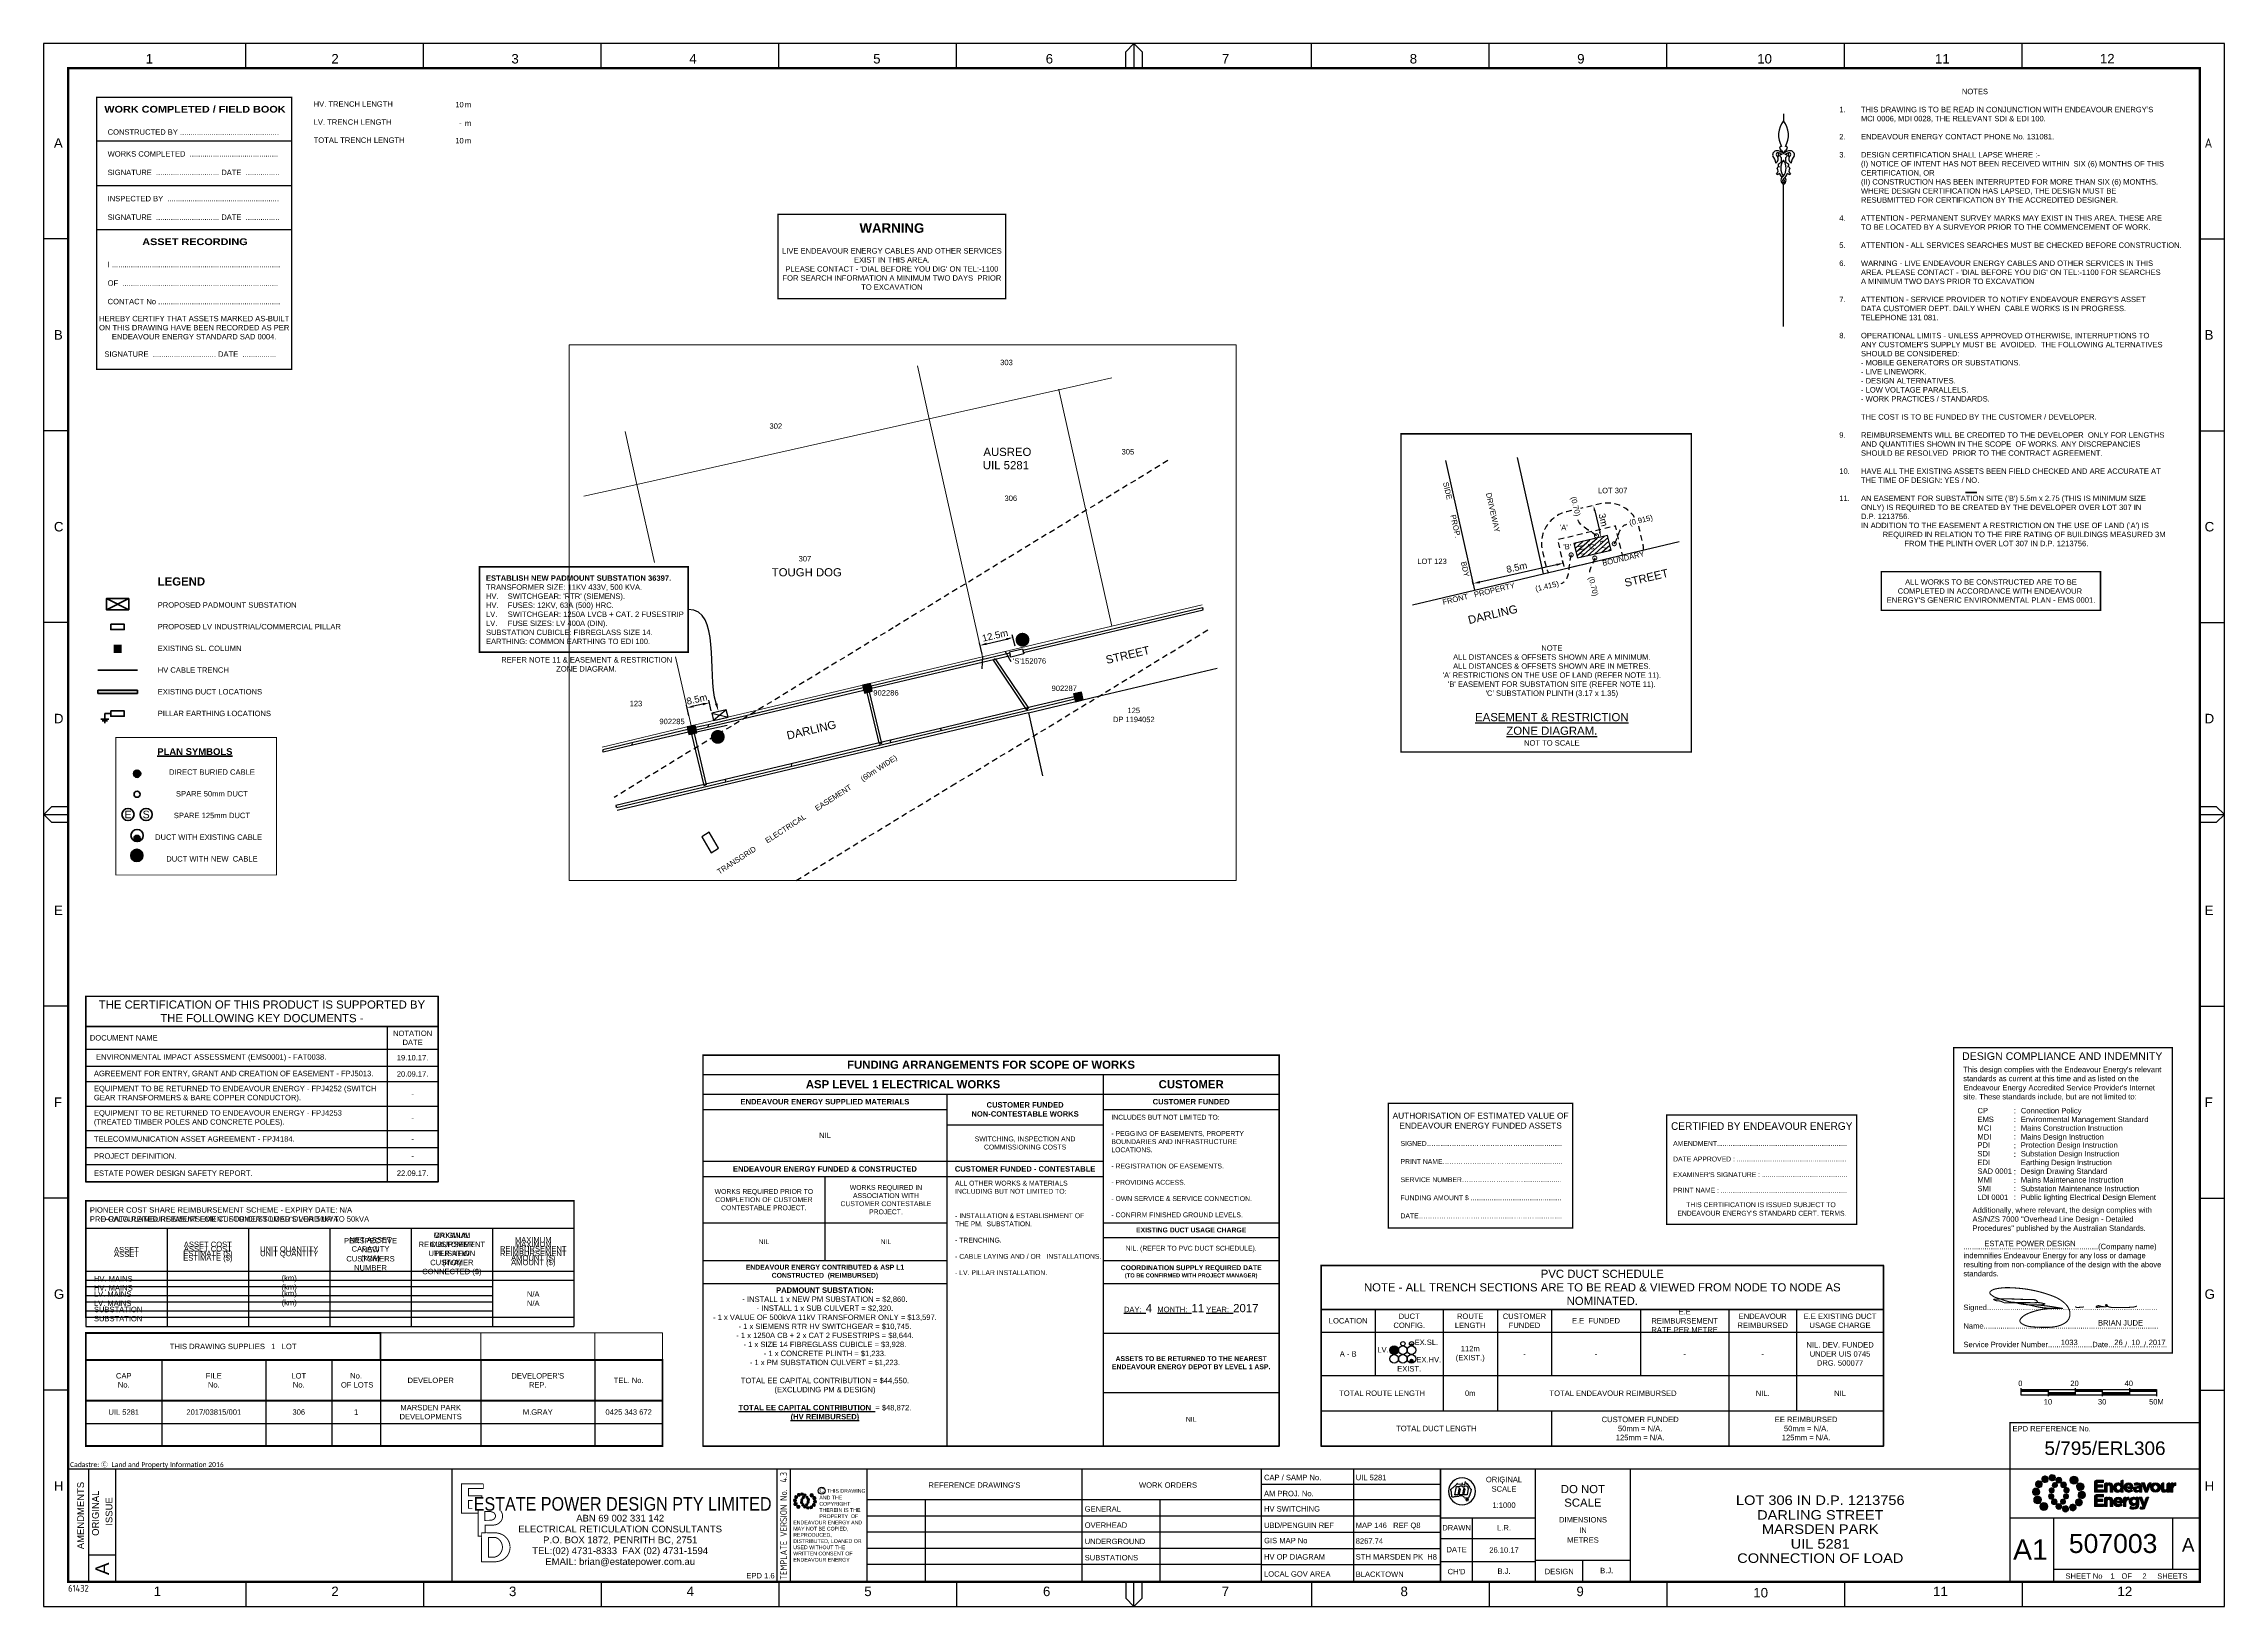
# Paper-space layout 'Retic' of a CAD drawing. Header units: metres. Extents: x -21 to 784, y -3 to 573.
# The model-space entities are those that its viewports show. They can reach past a viewport. Long polylines and large blocks are cut down to what shows.
import ezdxf
from ezdxf import colors
from ezdxf.entities.mleader import LeaderData, LeaderLine
from ezdxf.enums import TextEntityAlignment as Align
from ezdxf.math import Vec2, Vec3

# ---------------------------------------------------------------- set-up
doc = ezdxf.new("R2010")
doc.units = ezdxf.units.M
doc.header["$LTSCALE"] = 0.7
for name, pattern in [('Dash', [5, 3, -2]), ('DASHED', [19.05, 12.7, -6.35]), ('HIDDEN', [9.525, 6.35, -3.175])]:
    doc.linetypes.add(name, pattern=pattern)
doc.layers.get('0').update_dxf_attribs({"color": 6})
for name, color, linetype in [('_User Miscellaneous1', 3, 'Continuous'), ('_User Miscellaneous10', 8, 'Continuous'), ('_User Miscellaneous3', 11, 'Continuous'), ('_User Miscellaneous4', 7, 'Continuous'), ('_User Miscellaneous6', 7, 'Continuous'), ('_User Miscellaneous7', 150, 'Continuous'), ('_User Miscellaneous8', 7, 'Continuous'), ('_User Miscellaneous9', 8, 'Continuous'), ('Cadastre Developer_SP_EXT', 4, 'Continuous'), ('Cadastre Easements_SP_EXT', 4, 'Continuous'), ('Cadastre Land Parcels_SP_EXT', 4, 'Continuous'), ('Cadastre Other Property_SP_EXT', 4, 'HIDDEN'), ('Cadastre Roads_SP_EXT', 4, 'Continuous'), ('Duct_SP_EXT', 4, 'Continuous'), ('Notes', 7, 'Continuous'), ('Sub_SP_NEW', 2, 'Continuous'), ('SupportsUG_SP_EXT', 7, 'Continuous'), ('SupportsUG_SP_LV_NEW', 2, 'Continuous'), ('SupportsUG_SP_LV_SL_EXT', 7, 'Continuous'), ('Trench_SP_NEW', 2, 'Continuous'), ('UG_Details_SP_MISC', 7, 'Continuous')]:
    doc.layers.add(name, color=color, linetype=linetype)
doc.layers.add('_User Miscellaneous5', color=7, linetype='Continuous', lineweight=35)
doc.layers.add('Features_HIDE', color=1, linetype='Continuous', plot=False)
doc.layers.add('Viewports', color=8, linetype='Continuous', plot=False)
doc.layers.get('SupportsUG_SP_EXT').off()
doc.styles.add('ARIAL', font='arial.ttf', dxfattribs={"height": 2})
doc.styles.add('ARIAL 2.5', font='arial.ttf', dxfattribs={"height": 2.5})
doc.styles.add('COLUMN_LABEL', font='arial.ttf')
doc.styles.add('Dot', font='dotfont.shx', dxfattribs={"height": 2})
doc.styles.add('iecISOCP', font='isocp.shx')
doc.styles.add('POLE_LABEL', font='arial.ttf')
doc.styles.get("Standard").update_dxf_attribs({"font": 'arial.ttf'})
doc.styles.add('style1', font='iso3098b.shx')
doc.styles.add('STYLE2', font='')
doc.styles.get('STYLE2').set_extended_font_data('Arial Black')
doc.linetypes.add('IE Trench HV', pattern='A,8,-2,["/",style1,S=2.5,R=0,X=0.1,Y=-1],-4.5', length=14.5)
doc.dimstyles.new('DIM 1000', dxfattribs={"dimtxt": 2.5, "dimasz": 2.5, "dimexe": 1, "dimexo": 1, "dimgap": 1, "dimtad": 1, "dimdec": 0, "dimzin": 0, "dimdsep": 46, "dimtxsty": 'ARIAL 2.5', "dimcen": 1, "dimclrd": 3, "dimclre": 3, "dimclrt": 7, "dimadec": 0, "dimazin": 0, "dimtfac": 1, "dimtdec": 0, "dimtix": 1, "dimtmove": 0, "dimatfit": 3, "dimfxl": 1, "dimtolj": 1, "dimtzin": 0, "dimarcsym": 0})

# ---------------------------------------------------------------- blocks, each defined once
blk = doc.blocks.new('A$C30A46249')
at = {"color": 7, "lineweight": -3, "insert": (6.92, 4.97), "char_height": 1.79, "attachment_point": 7, "line_spacing_factor": 1.2}
blk.add_mtext('{\\fCalibri|b0|i0|c0|p34;\\C256;Cadastre: \\fMS Gothic|b0|i0|c128|p49;\\C250;\\c2236962;Ⓒ\\fMS Gothic|b0|i0|c0|p49; \\fCalibri|b0|i0|c0|p34;\\C256;Land and Property Information 2016}', dxfattribs=at)
blk = doc.blocks.new('EE_LOGO_SMALL')
at = {"layer": 'Notes'}
h = blk.add_hatch(color=256, dxfattribs=at)
edge = h.paths.add_edge_path()
edge.add_spline(control_points=[(-8.4, 2), (-9.2, 2), (-9.8, 1.4), (-9.8, 0.7), (-9.9, -0.1), (-9.3, -0.7), (-8.6, -0.8), (-7.8, -0.8), (-7.2, -0.2), (-7.1, 0.5), (-7.1, 1.3), (-7.7, 1.9), (-8.4, 2)], knot_values=[0, 0, 0, 0, 1, 1, 1, 2, 2, 2, 3, 3, 3, 4, 4, 4, 4], degree=3, periodic=0)
h = blk.add_hatch(color=256, dxfattribs=at)
edge = h.paths.add_edge_path()
edge.add_spline(control_points=[(-6.8, 4.5), (-7.4, 4.8), (-8.2, 4.6), (-8.6, 4), (-8.9, 3.4), (-8.7, 2.6), (-8.1, 2.2), (-7.5, 1.9), (-6.7, 2.1), (-6.3, 2.7), (-6, 3.3), (-6.2, 4.1), (-6.8, 4.5)], knot_values=[0, 0, 0, 0, 1, 1, 1, 2, 2, 2, 3, 3, 3, 4, 4, 4, 4], degree=3, periodic=0)
h = blk.add_hatch(color=256, dxfattribs=at)
edge = h.paths.add_edge_path()
edge.add_spline(control_points=[(-4.2, 5.9), (-4.6, 6.5), (-5.3, 6.6), (-5.9, 6.3), (-6.4, 5.9), (-6.6, 5.1), (-6.2, 4.6), (-5.9, 4), (-5.1, 3.8), (-4.6, 4.2), (-4, 4.6), (-3.8, 5.3), (-4.2, 5.9)], knot_values=[0, 0, 0, 0, 1, 1, 1, 2, 2, 2, 3, 3, 3, 4, 4, 4, 4], degree=3, periodic=0)
h = blk.add_hatch(color=256, dxfattribs=at)
edge = h.paths.add_edge_path()
edge.add_spline(control_points=[(-1.3, 5.9), (-1.4, 6.5), (-2, 7), (-2.6, 6.9), (-3.3, 6.9), (-3.7, 6.3), (-3.7, 5.6), (-3.6, 5), (-3, 4.5), (-2.4, 4.6), (-1.7, 4.7), (-1.3, 5.2), (-1.3, 5.9)], knot_values=[0, 0, 0, 0, 1, 1, 1, 2, 2, 2, 3, 3, 3, 4, 4, 4, 4], degree=3, periodic=0)
h = blk.add_hatch(color=256, dxfattribs=at)
edge = h.paths.add_edge_path()
edge.add_spline(control_points=[(-2.5, 2.1), (-3, 2.2), (-3.5, 1.9), (-3.6, 1.3), (-3.7, 0.8), (-3.4, 0.3), (-2.9, 0.2), (-2.4, 0.1), (-1.9, 0.4), (-1.8, 0.9), (-1.7, 1.5), (-2, 2), (-2.5, 2.1)], knot_values=[0, 0, 0, 0, 1, 1, 1, 2, 2, 2, 3, 3, 3, 4, 4, 4, 4], degree=3, periodic=0)
h = blk.add_hatch(color=256, dxfattribs=at)
edge = h.paths.add_edge_path()
edge.add_spline(control_points=[(1, 4.9), (1, 4.3), (0.5, 3.8), (-0.1, 3.8), (-0.7, 3.8), (-1.2, 4.3), (-1.2, 4.9), (-1.2, 5.5), (-0.7, 6), (-0.1, 6), (0.5, 6), (1, 5.5), (1, 4.9)], knot_values=[0, 0, 0, 0, 1, 1, 1, 2, 2, 2, 3, 3, 3, 4, 4, 4, 4], degree=3, periodic=0)
edge = h.paths.add_edge_path()
edge.add_spline(control_points=[(-1.4, 4), (-1.9, 4.1), (-2.4, 3.8), (-2.5, 3.3), (-2.6, 2.7), (-2.3, 2.2), (-1.8, 2.1), (-1.3, 2), (-0.7, 2.3), (-0.6, 2.9), (-0.5, 3.4), (-0.9, 3.9), (-1.4, 4)], knot_values=[0, 0, 0, 0, 1, 1, 1, 2, 2, 2, 3, 3, 3, 4, 4, 4, 4], degree=3, periodic=0)
h = blk.add_hatch(color=256, dxfattribs=at)
edge = h.paths.add_edge_path()
edge.add_spline(control_points=[(2.3, 2.4), (2.8, 2.8), (2.8, 3.4), (2.4, 3.9), (2, 4.3), (1.4, 4.3), (0.9, 3.9), (0.5, 3.6), (0.5, 2.9), (0.9, 2.5), (1.2, 2), (1.9, 2), (2.3, 2.4)], knot_values=[0, 0, 0, 0, 1, 1, 1, 2, 2, 2, 3, 3, 3, 4, 4, 4, 4], degree=3, periodic=0)
edge = h.paths.add_edge_path()
edge.add_spline(control_points=[(1, 4.9), (1, 4.3), (0.5, 3.8), (-0.1, 3.8), (-0.7, 3.8), (-1.2, 4.3), (-1.2, 4.9), (-1.2, 5.5), (-0.7, 6), (-0.1, 6), (0.5, 6), (1, 5.5), (1, 4.9)], knot_values=[0, 0, 0, 0, 1, 1, 1, 2, 2, 2, 3, 3, 3, 4, 4, 4, 4], degree=3, periodic=0)
h = blk.add_hatch(color=256, dxfattribs=at)
edge = h.paths.add_edge_path()
edge.add_spline(control_points=[(1, 4.9), (1, 4.3), (0.5, 3.8), (-0.1, 3.8), (-0.7, 3.8), (-1.2, 4.3), (-1.2, 4.9), (-1.2, 5.5), (-0.7, 6), (-0.1, 6), (0.5, 6), (1, 5.5), (1, 4.9)], knot_values=[0, 0, 0, 0, 1, 1, 1, 2, 2, 2, 3, 3, 3, 4, 4, 4, 4], degree=3, periodic=0)
edge = h.paths.add_edge_path(flags=16)
edge.add_spline(control_points=[(1, 4.9), (1, 4.3), (0.5, 3.8), (-0.1, 3.8), (-0.7, 3.8), (-1.2, 4.3), (-1.2, 4.9), (-1.2, 5.5), (-0.7, 6), (-0.1, 6), (0.5, 6), (1, 5.5), (1, 4.9)], knot_values=[0, 0, 0, 0, 1, 1, 1, 2, 2, 2, 3, 3, 3, 4, 4, 4, 4], degree=3, periodic=0)
h = blk.add_hatch(color=256, dxfattribs=at)
edge = h.paths.add_edge_path()
edge.add_spline(control_points=[(3, 0.2), (3.5, 0.3), (3.8, 0.9), (3.7, 1.4), (3.6, 1.9), (3, 2.3), (2.5, 2.1), (1.9, 2), (1.6, 1.4), (1.8, 0.9), (1.9, 0.4), (2.5, 0.1), (3, 0.2)], knot_values=[0, 0, 0, 0, 1, 1, 1, 2, 2, 2, 3, 3, 3, 4, 4, 4, 4], degree=3, periodic=0)
h = blk.add_hatch(color=256, dxfattribs=at)
edge = h.paths.add_edge_path()
edge.add_spline(control_points=[(7, 4.9), (7, 4), (6.3, 3.4), (5.5, 3.4), (4.6, 3.4), (4, 4), (4, 4.9), (4, 5.7), (4.6, 6.4), (5.5, 6.4), (6.3, 6.4), (7, 5.7), (7, 4.9)], knot_values=[0, 0, 0, 0, 1, 1, 1, 2, 2, 2, 3, 3, 3, 4, 4, 4, 4], degree=3, periodic=0)
h = blk.add_hatch(color=256, dxfattribs=at)
edge = h.paths.add_edge_path()
edge.add_spline(control_points=[(8.4, 1.1), (9.1, 1.5), (9.4, 2.3), (9.1, 3), (8.8, 3.7), (7.9, 4.1), (7.2, 3.8), (6.5, 3.4), (6.2, 2.6), (6.5, 1.9), (6.8, 1.2), (7.7, 0.8), (8.4, 1.1)], knot_values=[0, 0, 0, 0, 1, 1, 1, 2, 2, 2, 3, 3, 3, 4, 4, 4, 4], degree=3, periodic=0)
h = blk.add_hatch(color=256, dxfattribs=at)
edge = h.paths.add_edge_path()
edge.add_spline(control_points=[(8.3, -1.9), (9, -1.9), (9.7, -1.4), (9.7, -0.6), (9.7, 0.1), (9.2, 0.8), (8.4, 0.8), (7.7, 0.8), (7, 0.3), (7, -0.5), (6.9, -1.2), (7.5, -1.9), (8.3, -1.9)], knot_values=[0, 0, 0, 0, 1, 1, 1, 2, 2, 2, 3, 3, 3, 4, 4, 4, 4], degree=3, periodic=0)
h = blk.add_hatch(color=256, dxfattribs=at)
edge = h.paths.add_edge_path()
edge.add_spline(control_points=[(-8.5, -1.1), (-9.2, -1.4), (-9.6, -2.3), (-9.3, -3), (-8.9, -3.7), (-8.1, -4), (-7.4, -3.7), (-6.7, -3.4), (-6.3, -2.5), (-6.6, -1.8), (-7, -1.1), (-7.8, -0.8), (-8.5, -1.1)], knot_values=[0, 0, 0, 0, 1, 1, 1, 2, 2, 2, 3, 3, 3, 4, 4, 4, 4], degree=3, periodic=0)
h = blk.add_hatch(color=256, dxfattribs=at)
edge = h.paths.add_edge_path()
edge.add_spline(control_points=[(-7.1, -4.8), (-7.1, -4), (-6.5, -3.3), (-5.6, -3.3), (-4.8, -3.3), (-4.1, -4), (-4.1, -4.8), (-4.1, -5.7), (-4.8, -6.3), (-5.6, -6.3), (-6.5, -6.3), (-7.1, -5.7), (-7.1, -4.8)], knot_values=[0, 0, 0, 0, 1, 1, 1, 2, 2, 2, 3, 3, 3, 4, 4, 4, 4], degree=3, periodic=0)
h = blk.add_hatch(color=256, dxfattribs=at)
edge = h.paths.add_edge_path()
edge.add_spline(control_points=[(-3.1, -0.2), (-3.7, -0.3), (-4, -0.8), (-3.8, -1.4), (-3.7, -1.9), (-3.2, -2.2), (-2.6, -2.1), (-2.1, -1.9), (-1.8, -1.4), (-1.9, -0.9), (-2.1, -0.3), (-2.6, 0), (-3.1, -0.2)], knot_values=[0, 0, 0, 0, 1, 1, 1, 2, 2, 2, 3, 3, 3, 4, 4, 4, 4], degree=3, periodic=0)
h = blk.add_hatch(color=256, dxfattribs=at)
edge = h.paths.add_edge_path()
edge.add_spline(control_points=[(-2.5, -2.3), (-2.9, -2.7), (-3, -3.4), (-2.6, -3.8), (-2.2, -4.2), (-1.5, -4.3), (-1.1, -3.9), (-0.7, -3.5), (-0.6, -2.8), (-1, -2.4), (-1.4, -2), (-2, -1.9), (-2.5, -2.3)], knot_values=[0, 0, 0, 0, 1, 1, 1, 2, 2, 2, 3, 3, 3, 4, 4, 4, 4], degree=3, periodic=0)
h = blk.add_hatch(color=256, dxfattribs=at)
edge = h.paths.add_edge_path()
edge.add_spline(control_points=[(-1.2, -4.8), (-1.2, -4.2), (-0.7, -3.7), (-0.1, -3.7), (0.5, -3.7), (1, -4.2), (1, -4.8), (1, -5.4), (0.5, -5.9), (-0.1, -5.9), (-0.7, -5.9), (-1.2, -5.4), (-1.2, -4.8)], knot_values=[0, 0, 0, 0, 1, 1, 1, 2, 2, 2, 3, 3, 3, 4, 4, 4, 4], degree=3, periodic=0)
h = blk.add_hatch(color=256, dxfattribs=at)
edge = h.paths.add_edge_path()
edge.add_spline(control_points=[(1.2, -3.9), (1.7, -4.1), (2.2, -3.7), (2.3, -3.2), (2.5, -2.7), (2.1, -2.2), (1.6, -2.1), (1.1, -2), (0.6, -2.3), (0.5, -2.8), (0.4, -3.3), (0.7, -3.8), (1.2, -3.9)], knot_values=[0, 0, 0, 0, 1, 1, 1, 2, 2, 2, 3, 3, 3, 4, 4, 4, 4], degree=3, periodic=0)
h = blk.add_hatch(color=256, dxfattribs=at)
edge = h.paths.add_edge_path()
edge.add_spline(control_points=[(1.2, -5.8), (1.3, -6.5), (1.8, -6.9), (2.5, -6.9), (3.1, -6.8), (3.6, -6.2), (3.5, -5.6), (3.4, -5), (2.9, -4.5), (2.2, -4.6), (1.6, -4.6), (1.1, -5.2), (1.2, -5.8)], knot_values=[0, 0, 0, 0, 1, 1, 1, 2, 2, 2, 3, 3, 3, 4, 4, 4, 4], degree=3, periodic=0)
h = blk.add_hatch(color=256, dxfattribs=at)
edge = h.paths.add_edge_path()
edge.add_spline(control_points=[(2.4, -2), (2.9, -2.1), (3.4, -1.8), (3.5, -1.3), (3.6, -0.8), (3.3, -0.3), (2.8, -0.2), (2.2, -0.1), (1.7, -0.4), (1.6, -0.9), (1.5, -1.4), (1.8, -1.9), (2.4, -2)], knot_values=[0, 0, 0, 0, 1, 1, 1, 2, 2, 2, 3, 3, 3, 4, 4, 4, 4], degree=3, periodic=0)
h = blk.add_hatch(color=256, dxfattribs=at)
edge = h.paths.add_edge_path()
edge.add_spline(control_points=[(4, -5.8), (4.4, -6.4), (5.2, -6.6), (5.7, -6.2), (6.3, -5.8), (6.5, -5.1), (6.1, -4.5), (5.7, -4), (5, -3.8), (4.4, -4.2), (3.8, -4.5), (3.7, -5.3), (4, -5.8)], knot_values=[0, 0, 0, 0, 1, 1, 1, 2, 2, 2, 3, 3, 3, 4, 4, 4, 4], degree=3, periodic=0)
h = blk.add_hatch(color=256, dxfattribs=at)
edge = h.paths.add_edge_path()
edge.add_spline(control_points=[(6.7, -4.4), (7.3, -4.8), (8.1, -4.6), (8.4, -4), (8.8, -3.3), (8.6, -2.6), (8, -2.2), (7.3, -1.8), (6.6, -2.1), (6.2, -2.7), (5.8, -3.3), (6, -4.1), (6.7, -4.4)], knot_values=[0, 0, 0, 0, 1, 1, 1, 2, 2, 2, 3, 3, 3, 4, 4, 4, 4], degree=3, periodic=0)
at = {"layer": 'Notes', "lineweight": 0}
for points in [[(1.8, 2.1), (1.8, 2.1)], [(-2, -2.1), (-2, -2.1)]]:
    blk.add_lwpolyline(points, dxfattribs=at)
for points in [[(-8.4, 2), (-9.2, 2), (-9.8, 1.4), (-9.8, 0.7), (-9.9, -0.1), (-9.3, -0.7), (-8.6, -0.8), (-7.8, -0.8), (-7.2, -0.2), (-7.1, 0.5), (-7.1, 1.3), (-7.7, 1.9), (-8.4, 2)], [(-6.8, 4.5), (-7.4, 4.8), (-8.2, 4.6), (-8.6, 4), (-8.9, 3.4), (-8.7, 2.6), (-8.1, 2.2), (-7.5, 1.9), (-6.7, 2.1), (-6.3, 2.7), (-6, 3.3), (-6.2, 4.1), (-6.8, 4.5)], [(-4.2, 5.9), (-4.6, 6.5), (-5.3, 6.6), (-5.9, 6.3), (-6.4, 5.9), (-6.6, 5.1), (-6.2, 4.6), (-5.9, 4), (-5.1, 3.8), (-4.6, 4.2), (-4, 4.6), (-3.8, 5.3), (-4.2, 5.9)], [(-1.3, 5.9), (-1.4, 6.5), (-2, 7), (-2.6, 6.9), (-3.3, 6.9), (-3.7, 6.3), (-3.7, 5.6), (-3.6, 5), (-3, 4.5), (-2.4, 4.6), (-1.7, 4.7), (-1.3, 5.2), (-1.3, 5.9)], [(-2.5, 2.1), (-3, 2.2), (-3.5, 1.9), (-3.6, 1.3), (-3.7, 0.8), (-3.4, 0.3), (-2.9, 0.2), (-2.4, 0.1), (-1.9, 0.4), (-1.8, 0.9), (-1.7, 1.5), (-2, 2), (-2.5, 2.1)], [(-1.4, 4), (-1.9, 4.1), (-2.4, 3.8), (-2.5, 3.3), (-2.6, 2.7), (-2.3, 2.2), (-1.8, 2.1), (-1.3, 2), (-0.7, 2.3), (-0.6, 2.9), (-0.5, 3.4), (-0.9, 3.9), (-1.4, 4)], [(1, 4.9), (1, 4.3), (0.5, 3.8), (-0.1, 3.8), (-0.7, 3.8), (-1.2, 4.3), (-1.2, 4.9), (-1.2, 5.5), (-0.7, 6), (-0.1, 6), (0.5, 6), (1, 5.5), (1, 4.9)], [(1, 4.9), (1, 4.3), (0.5, 3.8), (-0.1, 3.8), (-0.7, 3.8), (-1.2, 4.3), (-1.2, 4.9), (-1.2, 5.5), (-0.7, 6), (-0.1, 6), (0.5, 6), (1, 5.5), (1, 4.9)], [(2.3, 2.4), (2.8, 2.8), (2.8, 3.4), (2.4, 3.9), (2, 4.3), (1.4, 4.3), (0.9, 3.9), (0.5, 3.6), (0.5, 2.9), (0.9, 2.5), (1.2, 2), (1.9, 2), (2.3, 2.4)], [(3, 0.2), (3.5, 0.3), (3.8, 0.9), (3.7, 1.4), (3.6, 1.9), (3, 2.3), (2.5, 2.1), (1.9, 2), (1.6, 1.4), (1.8, 0.9), (1.9, 0.4), (2.5, 0.1), (3, 0.2)], [(7, 4.9), (7, 4), (6.3, 3.4), (5.5, 3.4), (4.6, 3.4), (4, 4), (4, 4.9), (4, 5.7), (4.6, 6.4), (5.5, 6.4), (6.3, 6.4), (7, 5.7), (7, 4.9)], [(8.4, 1.1), (9.1, 1.5), (9.4, 2.3), (9.1, 3), (8.8, 3.7), (7.9, 4.1), (7.2, 3.8), (6.5, 3.4), (6.2, 2.6), (6.5, 1.9), (6.8, 1.2), (7.7, 0.8), (8.4, 1.1)], [(8.3, -1.9), (9, -1.9), (9.7, -1.4), (9.7, -0.6), (9.7, 0.1), (9.2, 0.8), (8.4, 0.8), (7.7, 0.8), (7, 0.3), (7, -0.5), (6.9, -1.2), (7.5, -1.9), (8.3, -1.9)], [(-8.5, -1.1), (-9.2, -1.4), (-9.6, -2.3), (-9.3, -3), (-8.9, -3.7), (-8.1, -4), (-7.4, -3.7), (-6.7, -3.4), (-6.3, -2.5), (-6.6, -1.8), (-7, -1.1), (-7.8, -0.8), (-8.5, -1.1)], [(-7.1, -4.8), (-7.1, -4), (-6.5, -3.3), (-5.6, -3.3), (-4.8, -3.3), (-4.1, -4), (-4.1, -4.8), (-4.1, -5.7), (-4.8, -6.3), (-5.6, -6.3), (-6.5, -6.3), (-7.1, -5.7), (-7.1, -4.8)], [(-3.1, -0.2), (-3.7, -0.3), (-4, -0.8), (-3.8, -1.4), (-3.7, -1.9), (-3.2, -2.2), (-2.6, -2.1), (-2.1, -1.9), (-1.8, -1.4), (-1.9, -0.9), (-2.1, -0.3), (-2.6, 0), (-3.1, -0.2)], [(-2.5, -2.3), (-2.9, -2.7), (-3, -3.4), (-2.6, -3.8), (-2.2, -4.2), (-1.5, -4.3), (-1.1, -3.9), (-0.7, -3.5), (-0.6, -2.8), (-1, -2.4), (-1.4, -2), (-2, -1.9), (-2.5, -2.3)], [(-1.2, -4.8), (-1.2, -4.2), (-0.7, -3.7), (-0.1, -3.7), (0.5, -3.7), (1, -4.2), (1, -4.8), (1, -5.4), (0.5, -5.9), (-0.1, -5.9), (-0.7, -5.9), (-1.2, -5.4), (-1.2, -4.8)], [(1.2, -3.9), (1.7, -4.1), (2.2, -3.7), (2.3, -3.2), (2.5, -2.7), (2.1, -2.2), (1.6, -2.1), (1.1, -2), (0.6, -2.3), (0.5, -2.8), (0.4, -3.3), (0.7, -3.8), (1.2, -3.9)], [(1.2, -5.8), (1.3, -6.5), (1.8, -6.9), (2.5, -6.9), (3.1, -6.8), (3.6, -6.2), (3.5, -5.6), (3.4, -5), (2.9, -4.5), (2.2, -4.6), (1.6, -4.6), (1.1, -5.2), (1.2, -5.8)], [(2.4, -2), (2.9, -2.1), (3.4, -1.8), (3.5, -1.3), (3.6, -0.8), (3.3, -0.3), (2.8, -0.2), (2.2, -0.1), (1.7, -0.4), (1.6, -0.9), (1.5, -1.4), (1.8, -1.9), (2.4, -2)], [(4, -5.8), (4.4, -6.4), (5.2, -6.6), (5.7, -6.2), (6.3, -5.8), (6.5, -5.1), (6.1, -4.5), (5.7, -4), (5, -3.8), (4.4, -4.2), (3.8, -4.5), (3.7, -5.3), (4, -5.8)], [(6.7, -4.4), (7.3, -4.8), (8.1, -4.6), (8.4, -4), (8.8, -3.3), (8.6, -2.6), (8, -2.2), (7.3, -1.8), (6.6, -2.1), (6.2, -2.7), (5.8, -3.3), (6, -4.1), (6.7, -4.4)]]:
    blk.add_open_spline(points, degree=3, knots=[0, 0, 0, 0, 1, 1, 1, 2, 2, 2, 3, 3, 3, 4, 4, 4, 4], dxfattribs=at)
blk = doc.blocks.new('EE_COPYRIGHT_A1')
at = {"layer": 'Notes'}
blk.add_circle((9.53, -0.82), 1.15, dxfattribs=at)
at = {"xscale": 0.4, "yscale": 0.4, "zscale": 0.4}
blk.add_blockref('EE_LOGO_SMALL', (3.96, -4.29), dxfattribs=at)
at = {"layer": 'Notes', "insert": (0, 0), "char_height": 1.25, "width": 24.1208, "attachment_point": 1, "style": 'ARIAL'}
blk.add_mtext('\\pt8.75;               ^I{\\H1.2x;C } THIS DRAWING\\P\\pi-8.75,l8.75,t8.75,20;       ^IAND THE ^I\\P\\pi0,t8.75;COPYRIGHT\\P\\pi-8.75,t1.25,8.75;^I^ITHEREIN IS THE PROPERTY  OF \\P\\pi0,l0,t1.25;ENDEAVOUR ENERGY AND MAY NOT BE COPIED, REPRODUCED, DISTRIBUTED, LOANED OR USED WITHOUT THE WRITTEN CONSENT OF ENDEAVOUR ENERGY', dxfattribs=at)
blk = doc.blocks.new('A1_FRAME_TITLE')
at = {"layer": '_User Miscellaneous1'}
h = blk.add_hatch(color=256, dxfattribs=at)
edge = h.paths.add_edge_path()
edge.add_spline(control_points=[(734.78, 40.56), (734.04, 40.6), (733.4, 40.03), (733.36, 39.28), (733.31, 38.53), (733.88, 37.89), (734.63, 37.85), (735.38, 37.81), (736.02, 38.38), (736.06, 39.13), (736.1, 39.87), (735.53, 40.51), (734.78, 40.56)], knot_values=[0, 0, 0, 0, 1, 1, 1, 2, 2, 2, 3, 3, 3, 4, 4, 4, 4], degree=3, periodic=0)
h = blk.add_hatch(color=256, dxfattribs=at)
edge = h.paths.add_edge_path()
edge.add_spline(control_points=[(736.39, 43.07), (735.78, 43.43), (734.99, 43.22), (734.63, 42.61), (734.27, 41.99), (734.48, 41.21), (735.09, 40.85), (735.71, 40.49), (736.5, 40.7), (736.85, 41.31), (737.21, 41.93), (737.01, 42.72), (736.39, 43.07)], knot_values=[0, 0, 0, 0, 1, 1, 1, 2, 2, 2, 3, 3, 3, 4, 4, 4, 4], degree=3, periodic=0)
h = blk.add_hatch(color=256, dxfattribs=at)
edge = h.paths.add_edge_path()
edge.add_spline(control_points=[(739, 44.49), (738.64, 45.06), (737.88, 45.23), (737.31, 44.86), (736.75, 44.49), (736.58, 43.74), (736.95, 43.17), (737.32, 42.6), (738.07, 42.44), (738.64, 42.8), (739.21, 43.17), (739.37, 43.93), (739, 44.49)], knot_values=[0, 0, 0, 0, 1, 1, 1, 2, 2, 2, 3, 3, 3, 4, 4, 4, 4], degree=3, periodic=0)
h = blk.add_hatch(color=256, dxfattribs=at)
edge = h.paths.add_edge_path()
edge.add_spline(control_points=[(740.69, 40.68), (740.18, 40.79), (739.68, 40.46), (739.57, 39.95), (739.46, 39.44), (739.78, 38.94), (740.29, 38.83), (740.8, 38.71), (741.31, 39.04), (741.42, 39.55), (741.53, 40.06), (741.2, 40.57), (740.69, 40.68)], knot_values=[0, 0, 0, 0, 1, 1, 1, 2, 2, 2, 3, 3, 3, 4, 4, 4, 4], degree=3, periodic=0)
h = blk.add_hatch(color=256, dxfattribs=at)
edge = h.paths.add_edge_path()
edge.add_spline(control_points=[(741.85, 44.48), (741.78, 45.12), (741.21, 45.59), (740.58, 45.52), (739.94, 45.46), (739.47, 44.89), (739.54, 44.25), (739.6, 43.61), (740.17, 43.15), (740.81, 43.21), (741.45, 43.28), (741.91, 43.84), (741.85, 44.48)], knot_values=[0, 0, 0, 0, 1, 1, 1, 2, 2, 2, 3, 3, 3, 4, 4, 4, 4], degree=3, periodic=0)
h = blk.add_hatch(color=256, dxfattribs=at)
edge = h.paths.add_edge_path()
edge.add_spline(control_points=[(744.21, 43.48), (744.21, 42.88), (743.72, 42.39), (743.12, 42.39), (742.52, 42.39), (742.04, 42.88), (742.04, 43.48), (742.04, 44.08), (742.52, 44.57), (743.12, 44.57), (743.72, 44.57), (744.21, 44.08), (744.21, 43.48)], knot_values=[0, 0, 0, 0, 1, 1, 1, 2, 2, 2, 3, 3, 3, 4, 4, 4, 4], degree=3, periodic=0)
edge = h.paths.add_edge_path()
edge.add_spline(control_points=[(741.83, 42.59), (741.32, 42.7), (740.82, 42.37), (740.71, 41.86), (740.6, 41.35), (740.92, 40.85), (741.43, 40.74), (741.94, 40.63), (742.45, 40.95), (742.56, 41.46), (742.67, 41.97), (742.34, 42.48), (741.83, 42.59)], knot_values=[0, 0, 0, 0, 1, 1, 1, 2, 2, 2, 3, 3, 3, 4, 4, 4, 4], degree=3, periodic=0)
h = blk.add_hatch(color=256, dxfattribs=at)
edge = h.paths.add_edge_path()
edge.add_spline(control_points=[(745.53, 40.98), (745.96, 41.37), (746, 42.03), (745.61, 42.46), (745.23, 42.89), (744.57, 42.93), (744.13, 42.54), (743.7, 42.16), (743.67, 41.49), (744.05, 41.06), (744.44, 40.63), (745.1, 40.59), (745.53, 40.98)], knot_values=[0, 0, 0, 0, 1, 1, 1, 2, 2, 2, 3, 3, 3, 4, 4, 4, 4], degree=3, periodic=0)
edge = h.paths.add_edge_path()
edge.add_spline(control_points=[(744.21, 43.48), (744.21, 42.88), (743.72, 42.39), (743.12, 42.39), (742.52, 42.39), (742.04, 42.88), (742.04, 43.48), (742.04, 44.08), (742.52, 44.57), (743.12, 44.57), (743.72, 44.57), (744.21, 44.08), (744.21, 43.48)], knot_values=[0, 0, 0, 0, 1, 1, 1, 2, 2, 2, 3, 3, 3, 4, 4, 4, 4], degree=3, periodic=0)
h = blk.add_hatch(color=256, dxfattribs=at)
edge = h.paths.add_edge_path()
edge.add_spline(control_points=[(744.21, 43.48), (744.21, 42.88), (743.72, 42.39), (743.12, 42.39), (742.52, 42.39), (742.04, 42.88), (742.04, 43.48), (742.04, 44.08), (742.52, 44.57), (743.12, 44.57), (743.72, 44.57), (744.21, 44.08), (744.21, 43.48)], knot_values=[0, 0, 0, 0, 1, 1, 1, 2, 2, 2, 3, 3, 3, 4, 4, 4, 4], degree=3, periodic=0)
edge = h.paths.add_edge_path(flags=16)
edge.add_spline(control_points=[(744.21, 43.48), (744.21, 42.88), (743.72, 42.39), (743.12, 42.39), (742.52, 42.39), (742.04, 42.88), (742.04, 43.48), (742.04, 44.08), (742.52, 44.57), (743.12, 44.57), (743.72, 44.57), (744.21, 44.08), (744.21, 43.48)], knot_values=[0, 0, 0, 0, 1, 1, 1, 2, 2, 2, 3, 3, 3, 4, 4, 4, 4], degree=3, periodic=0)
h = blk.add_hatch(color=256, dxfattribs=at)
edge = h.paths.add_edge_path()
edge.add_spline(control_points=[(746.18, 38.8), (746.71, 38.94), (747.03, 39.48), (746.89, 40.01), (746.75, 40.55), (746.2, 40.86), (745.67, 40.72), (745.14, 40.58), (744.82, 40.04), (744.96, 39.51), (745.1, 38.98), (745.65, 38.66), (746.18, 38.8)], knot_values=[0, 0, 0, 0, 1, 1, 1, 2, 2, 2, 3, 3, 3, 4, 4, 4, 4], degree=3, periodic=0)
h = blk.add_hatch(color=256, dxfattribs=at)
edge = h.paths.add_edge_path()
edge.add_spline(control_points=[(750.19, 43.48), (750.19, 42.65), (749.51, 41.97), (748.68, 41.97), (747.84, 41.97), (747.17, 42.65), (747.17, 43.48), (747.17, 44.31), (747.84, 44.99), (748.68, 44.99), (749.51, 44.99), (750.19, 44.31), (750.19, 43.48)], knot_values=[0, 0, 0, 0, 1, 1, 1, 2, 2, 2, 3, 3, 3, 4, 4, 4, 4], degree=3, periodic=0)
h = blk.add_hatch(color=256, dxfattribs=at)
edge = h.paths.add_edge_path()
edge.add_spline(control_points=[(751.57, 39.75), (752.29, 40.06), (752.62, 40.91), (752.3, 41.63), (751.98, 42.35), (751.14, 42.67), (750.42, 42.36), (749.7, 42.04), (749.37, 41.2), (749.69, 40.48), (750.01, 39.76), (750.85, 39.43), (751.57, 39.75)], knot_values=[0, 0, 0, 0, 1, 1, 1, 2, 2, 2, 3, 3, 3, 4, 4, 4, 4], degree=3, periodic=0)
h = blk.add_hatch(color=256, dxfattribs=at)
edge = h.paths.add_edge_path()
edge.add_spline(control_points=[(756.27, 39.06), (756.27, 39.06), (756.27, 42.87), (756.27, 42.92), (756.27, 42.96), (756.27, 43.48), (756.83, 43.48), (757.38, 43.48), (759.63, 43.48), (759.63, 43.48), (759.63, 43.48), (759.63, 42.61), (759.63, 42.61), (759.63, 42.61), (757.24, 42.61), (757.24, 42.61), (757.24, 42.61), (757.24, 41.72), (757.24, 41.72), (757.24, 41.72), (759.32, 41.72), (759.32, 41.72), (759.32, 41.72), (759.32, 40.85), (759.32, 40.85), (759.32, 40.85), (757.24, 40.85), (757.24, 40.85), (757.24, 40.85), (757.24, 39.92), (757.24, 39.92), (757.24, 39.92), (759.63, 39.92), (759.63, 39.92), (759.63, 39.92), (759.63, 39.06), (759.63, 39.06), (759.63, 39.06), (756.27, 39.06), (756.27, 39.06)], knot_values=[0, 0, 0, 0, 1, 1, 1, 2, 2, 2, 3, 3, 3, 4, 4, 4, 5, 5, 5, 6, 6, 6, 7, 7, 7, 8, 8, 8, 9, 9, 9, 10, 10, 10, 11, 11, 11, 12, 12, 12, 13, 13, 13, 13], degree=3, periodic=0)
h = blk.add_hatch(color=256, dxfattribs=at)
edge = h.paths.add_edge_path()
edge.add_spline(control_points=[(762.06, 39.06), (762.06, 39.06), (762.06, 40.95), (762.06, 40.95), (762.06, 41.4), (761.85, 41.64), (761.48, 41.64), (761.12, 41.64), (760.88, 41.4), (760.88, 40.95), (760.88, 40.95), (760.88, 39.06), (760.88, 39.06), (760.88, 39.06), (759.92, 39.06), (759.92, 39.06), (759.92, 39.06), (759.93, 41.83), (759.92, 41.89), (759.92, 41.95), (759.92, 42.44), (760.48, 42.44), (760.88, 42.44), (760.88, 42.44), (760.88, 42.44), (760.88, 42.44), (760.88, 41.96), (760.88, 41.96), (761.11, 42.25), (761.39, 42.51), (761.88, 42.51), (762.6, 42.51), (763.02, 42.03), (763.02, 41.25), (763.02, 41.25), (763.02, 39.06), (763.02, 39.06), (763.02, 39.06), (762.06, 39.06), (762.06, 39.06)], knot_values=[0, 0, 0, 0, 1, 1, 1, 2, 2, 2, 3, 3, 3, 4, 4, 4, 5, 5, 5, 6, 6, 6, 7, 7, 7, 8, 8, 8, 9, 9, 9, 10, 10, 10, 11, 11, 11, 12, 12, 12, 13, 13, 13, 13], degree=3, periodic=0)
h = blk.add_hatch(color=256, dxfattribs=at)
edge = h.paths.add_edge_path(flags=16)
edge.add_spline(control_points=[(765.92, 40.75), (765.92, 41.31), (765.55, 41.69), (765.1, 41.69), (764.65, 41.69), (764.27, 41.32), (764.27, 40.75), (764.27, 40.75), (764.27, 40.74), (764.27, 40.74), (764.27, 40.18), (764.65, 39.8), (765.1, 39.8), (765.55, 39.8), (765.92, 40.18), (765.92, 40.74), (765.92, 40.74), (765.92, 40.75), (765.92, 40.75)], knot_values=[0, 0, 0, 0, 1, 1, 1, 2, 2, 2, 3, 3, 3, 4, 4, 4, 5, 5, 5, 6, 6, 6, 6], degree=3, periodic=0)
edge = h.paths.add_edge_path()
edge.add_spline(control_points=[(765.91, 39.06), (765.91, 39.06), (765.91, 39.54), (765.91, 39.54), (765.67, 39.22), (765.35, 38.99), (764.85, 38.99), (764.06, 38.99), (763.31, 39.61), (763.31, 40.74), (763.31, 40.74), (763.31, 40.75), (763.31, 40.75), (763.31, 41.88), (764.05, 42.5), (764.85, 42.5), (765.36, 42.5), (765.68, 42.27), (765.91, 42), (765.91, 42), (765.91, 42.88), (765.91, 42.92), (765.91, 42.96), (765.91, 43.48), (766.46, 43.48), (766.85, 43.48), (766.87, 43.48), (766.87, 43.48), (766.87, 43.48), (766.87, 39.06), (766.87, 39.06), (766.87, 39.06), (765.91, 39.06), (765.91, 39.06)], knot_values=[0, 0, 0, 0, 1, 1, 1, 2, 2, 2, 3, 3, 3, 4, 4, 4, 5, 5, 5, 6, 6, 6, 7, 7, 7, 8, 8, 8, 9, 9, 9, 10, 10, 10, 11, 11, 11, 11], degree=3, periodic=0)
h = blk.add_hatch(color=256, dxfattribs=at)
edge = h.paths.add_edge_path()
edge.add_spline(control_points=[(768.81, 42.51), (767.82, 42.51), (767.13, 41.71), (767.13, 40.75), (767.13, 40.75), (767.13, 40.73), (767.13, 40.73), (767.13, 39.7), (767.89, 38.99), (768.9, 38.99), (769.52, 38.99), (769.97, 39.22), (770.29, 39.62), (770.29, 39.62), (769.74, 40.1), (769.74, 40.1), (769.47, 39.86), (769.24, 39.76), (768.92, 39.76), (768.45, 39.75), (768.12, 40.11), (768.08, 40.48), (768.04, 40.8), (768.05, 40.91), (768.07, 41.05), (768.14, 41.47), (768.41, 41.74), (768.81, 41.74), (769.21, 41.74), (769.46, 41.45), (769.52, 41.02), (769.52, 41.02), (768.26, 41.02), (768.26, 41.02), (768.26, 41.02), (768.24, 40.42), (768.76, 40.42), (769.29, 40.42), (770.44, 40.42), (770.44, 40.42), (770.45, 40.51), (770.46, 40.56), (770.46, 40.66), (770.46, 40.66), (770.46, 40.67), (770.46, 40.67), (770.46, 41.63), (769.94, 42.51), (768.81, 42.51)], knot_values=[0, 0, 0, 0, 1, 1, 1, 2, 2, 2, 3, 3, 3, 4, 4, 4, 5, 5, 5, 6, 6, 6, 7, 7, 7, 8, 8, 8, 9, 9, 9, 10, 10, 10, 11, 11, 11, 12, 12, 12, 13, 13, 13, 14, 14, 14, 15, 15, 15, 16, 16, 16, 16], degree=3, periodic=0)
h = blk.add_hatch(color=256, dxfattribs=at)
edge = h.paths.add_edge_path(flags=16)
edge.add_spline(control_points=[(772.81, 40.42), (772.65, 40.5), (772.44, 40.55), (772.2, 40.55), (771.79, 40.55), (771.54, 40.38), (771.54, 40.08), (771.54, 40.08), (771.54, 40.07), (771.54, 40.07), (771.54, 39.81), (771.75, 39.66), (772.06, 39.66), (772.51, 39.66), (772.81, 39.9), (772.81, 40.25), (772.81, 40.25), (772.81, 40.42), (772.81, 40.42)], knot_values=[0, 0, 0, 0, 1, 1, 1, 2, 2, 2, 3, 3, 3, 4, 4, 4, 5, 5, 5, 6, 6, 6, 6], degree=3, periodic=0)
edge = h.paths.add_edge_path()
edge.add_spline(control_points=[(772.8, 39.06), (772.8, 39.06), (772.8, 39.42), (772.8, 39.42), (772.56, 39.17), (772.24, 39), (771.77, 39), (771.13, 39), (770.61, 39.36), (770.61, 40.03), (770.61, 40.03), (770.61, 40.04), (770.61, 40.04), (770.61, 40.78), (771.17, 41.12), (771.97, 41.12), (772.32, 41.12), (772.56, 41.07), (772.8, 40.98), (772.8, 40.98), (772.8, 41.04), (772.8, 41.04), (772.8, 41.44), (772.56, 41.69), (772.08, 41.69), (771.71, 41.69), (771.45, 41.62), (771.14, 41.5), (771.14, 41.5), (770.9, 42.24), (770.9, 42.24), (771.27, 42.4), (771.64, 42.51), (772.21, 42.51), (773.26, 42.51), (773.72, 41.97), (773.72, 41.05), (773.72, 41.05), (773.72, 39.06), (773.72, 39.06), (773.72, 39.06), (772.8, 39.06), (772.8, 39.06)], knot_values=[0, 0, 0, 0, 1, 1, 1, 2, 2, 2, 3, 3, 3, 4, 4, 4, 5, 5, 5, 6, 6, 6, 7, 7, 7, 8, 8, 8, 9, 9, 9, 10, 10, 10, 11, 11, 11, 12, 12, 12, 13, 13, 13, 14, 14, 14, 14], degree=3, periodic=0)
h = blk.add_hatch(color=256, dxfattribs=at)
edge = h.paths.add_edge_path()
edge.add_spline(control_points=[(775.83, 39.06), (775.83, 39.06), (774.96, 39.06), (774.96, 39.06), (774.96, 39.06), (773.63, 42.45), (773.63, 42.45), (773.63, 42.45), (774.65, 42.45), (774.65, 42.45), (774.65, 42.45), (775.4, 40.2), (775.4, 40.2), (775.4, 40.2), (775.98, 41.91), (775.98, 41.91), (775.98, 41.91), (776.15, 42.45), (776.52, 42.45), (776.9, 42.45), (777.17, 42.45), (777.17, 42.45), (777.17, 42.45), (775.83, 39.06), (775.83, 39.06)], knot_values=[0, 0, 0, 0, 1, 1, 1, 2, 2, 2, 3, 3, 3, 4, 4, 4, 5, 5, 5, 6, 6, 6, 7, 7, 7, 8, 8, 8, 8], degree=3, periodic=0)
h = blk.add_hatch(color=256, dxfattribs=at)
edge = h.paths.add_edge_path(flags=16)
edge.add_spline(control_points=[(779.64, 40.78), (779.64, 41.28), (779.28, 41.71), (778.75, 41.71), (778.2, 41.71), (777.87, 41.29), (777.87, 40.79), (777.87, 40.79), (777.87, 40.78), (777.87, 40.78), (777.87, 40.28), (778.23, 39.84), (778.76, 39.84), (779.31, 39.84), (779.64, 40.26), (779.64, 40.76), (779.64, 40.76), (779.64, 40.78), (779.64, 40.78)], knot_values=[0, 0, 0, 0, 1, 1, 1, 2, 2, 2, 3, 3, 3, 4, 4, 4, 5, 5, 5, 6, 6, 6, 6], degree=3, periodic=0)
edge = h.paths.add_edge_path()
edge.add_spline(control_points=[(778.75, 39.01), (777.7, 39.01), (776.92, 39.79), (776.92, 40.76), (776.92, 40.76), (776.92, 40.78), (776.92, 40.78), (776.92, 41.75), (777.71, 42.54), (778.76, 42.54), (779.81, 42.54), (780.59, 41.76), (780.59, 40.79), (780.59, 40.79), (780.59, 40.78), (780.59, 40.78), (780.59, 39.8), (779.8, 39.01), (778.75, 39.01)], knot_values=[0, 0, 0, 0, 1, 1, 1, 2, 2, 2, 3, 3, 3, 4, 4, 4, 5, 5, 5, 6, 6, 6, 6], degree=3, periodic=0)
h = blk.add_hatch(color=256, dxfattribs=at)
edge = h.paths.add_edge_path()
edge.add_spline(control_points=[(782.98, 39.06), (782.98, 39.06), (782.98, 39.54), (782.98, 39.54), (782.76, 39.25), (782.48, 39), (781.99, 39), (781.27, 39), (780.84, 39.48), (780.84, 40.25), (780.84, 40.25), (780.84, 41.84), (780.84, 41.89), (780.84, 41.94), (780.84, 42.44), (781.4, 42.44), (781.8, 42.44), (781.8, 42.44), (781.8, 42.44), (781.8, 42.44), (781.8, 40.56), (781.8, 40.56), (781.8, 40.1), (782.02, 39.87), (782.38, 39.87), (782.75, 39.87), (782.98, 40.1), (782.98, 40.56), (782.98, 40.56), (782.98, 41.82), (782.98, 41.89), (782.98, 41.96), (782.99, 42.44), (783.54, 42.44), (783.94, 42.44), (783.94, 42.44), (783.94, 42.44), (783.94, 42.44), (783.94, 39.06), (783.94, 39.06), (783.94, 39.06), (782.98, 39.06), (782.98, 39.06)], knot_values=[0, 0, 0, 0, 1, 1, 1, 2, 2, 2, 3, 3, 3, 4, 4, 4, 5, 5, 5, 6, 6, 6, 7, 7, 7, 8, 8, 8, 9, 9, 9, 10, 10, 10, 11, 11, 11, 12, 12, 12, 13, 13, 13, 14, 14, 14, 14], degree=3, periodic=0)
h = blk.add_hatch(color=256, dxfattribs=at)
edge = h.paths.add_edge_path()
edge.add_spline(control_points=[(786.22, 41.5), (785.58, 41.5), (785.19, 41.12), (785.19, 40.31), (785.19, 40.31), (785.19, 39.06), (785.19, 39.06), (785.19, 39.06), (784.23, 39.06), (784.23, 39.06), (784.23, 39.06), (784.23, 41.86), (784.23, 41.89), (784.23, 41.92), (784.22, 42.44), (784.78, 42.44), (785.34, 42.44), (785.19, 42.44), (785.19, 42.44), (785.19, 42.44), (785.19, 41.76), (785.19, 41.76), (785.38, 42.23), (785.7, 42.53), (786.27, 42.51), (786.27, 42.51), (786.27, 41.5), (786.27, 41.5), (786.27, 41.5), (786.22, 41.5), (786.22, 41.5)], knot_values=[0, 0, 0, 0, 1, 1, 1, 2, 2, 2, 3, 3, 3, 4, 4, 4, 5, 5, 5, 6, 6, 6, 7, 7, 7, 8, 8, 8, 9, 9, 9, 10, 10, 10, 10], degree=3, periodic=0)
h = blk.add_hatch(color=256, dxfattribs=at)
edge = h.paths.add_edge_path()
edge.add_spline(control_points=[(734.68, 37.51), (733.95, 37.19), (733.63, 36.35), (733.94, 35.63), (734.26, 34.91), (735.1, 34.58), (735.82, 34.9), (736.54, 35.21), (736.87, 36.06), (736.56, 36.78), (736.24, 37.5), (735.4, 37.83), (734.68, 37.51)], knot_values=[0, 0, 0, 0, 1, 1, 1, 2, 2, 2, 3, 3, 3, 4, 4, 4, 4], degree=3, periodic=0)
h = blk.add_hatch(color=256, dxfattribs=at)
edge = h.paths.add_edge_path()
edge.add_spline(control_points=[(736.06, 33.77), (736.06, 34.61), (736.73, 35.28), (737.57, 35.28), (738.4, 35.28), (739.08, 34.61), (739.08, 33.77), (739.08, 32.94), (738.4, 32.26), (737.57, 32.26), (736.73, 32.26), (736.06, 32.94), (736.06, 33.77)], knot_values=[0, 0, 0, 0, 1, 1, 1, 2, 2, 2, 3, 3, 3, 4, 4, 4, 4], degree=3, periodic=0)
h = blk.add_hatch(color=256, dxfattribs=at)
edge = h.paths.add_edge_path()
edge.add_spline(control_points=[(740.06, 38.45), (739.53, 38.31), (739.22, 37.77), (739.36, 37.24), (739.5, 36.71), (740.04, 36.39), (740.57, 36.53), (741.1, 36.67), (741.42, 37.21), (741.28, 37.74), (741.14, 38.28), (740.6, 38.59), (740.06, 38.45)], knot_values=[0, 0, 0, 0, 1, 1, 1, 2, 2, 2, 3, 3, 3, 4, 4, 4, 4], degree=3, periodic=0)
h = blk.add_hatch(color=256, dxfattribs=at)
edge = h.paths.add_edge_path()
edge.add_spline(control_points=[(740.72, 36.27), (740.28, 35.89), (740.24, 35.23), (740.63, 34.79), (741.02, 34.36), (741.68, 34.32), (742.11, 34.71), (742.54, 35.09), (742.58, 35.76), (742.19, 36.19), (741.81, 36.62), (741.15, 36.66), (740.72, 36.27)], knot_values=[0, 0, 0, 0, 1, 1, 1, 2, 2, 2, 3, 3, 3, 4, 4, 4, 4], degree=3, periodic=0)
h = blk.add_hatch(color=256, dxfattribs=at)
edge = h.paths.add_edge_path()
edge.add_spline(control_points=[(742.04, 33.77), (742.04, 34.37), (742.52, 34.86), (743.12, 34.86), (743.72, 34.86), (744.21, 34.37), (744.21, 33.77), (744.21, 33.17), (743.72, 32.69), (743.12, 32.69), (742.52, 32.69), (742.04, 33.17), (742.04, 33.77)], knot_values=[0, 0, 0, 0, 1, 1, 1, 2, 2, 2, 3, 3, 3, 4, 4, 4, 4], degree=3, periodic=0)
h = blk.add_hatch(color=256, dxfattribs=at)
edge = h.paths.add_edge_path()
edge.add_spline(control_points=[(744.41, 34.67), (744.92, 34.56), (745.43, 34.88), (745.54, 35.39), (745.65, 35.9), (745.32, 36.4), (744.81, 36.52), (744.3, 36.63), (743.8, 36.3), (743.69, 35.79), (743.58, 35.28), (743.9, 34.78), (744.41, 34.67)], knot_values=[0, 0, 0, 0, 1, 1, 1, 2, 2, 2, 3, 3, 3, 4, 4, 4, 4], degree=3, periodic=0)
h = blk.add_hatch(color=256, dxfattribs=at)
edge = h.paths.add_edge_path()
edge.add_spline(control_points=[(744.4, 32.77), (744.46, 32.13), (745.03, 31.67), (745.67, 31.73), (746.31, 31.8), (746.77, 32.36), (746.71, 33), (746.64, 33.64), (746.08, 34.11), (745.44, 34.04), (744.79, 33.98), (744.33, 33.41), (744.4, 32.77)], knot_values=[0, 0, 0, 0, 1, 1, 1, 2, 2, 2, 3, 3, 3, 4, 4, 4, 4], degree=3, periodic=0)
h = blk.add_hatch(color=256, dxfattribs=at)
edge = h.paths.add_edge_path()
edge.add_spline(control_points=[(745.55, 36.58), (746.06, 36.47), (746.57, 36.79), (746.68, 37.3), (746.79, 37.81), (746.46, 38.32), (745.95, 38.43), (745.44, 38.54), (744.94, 38.21), (744.83, 37.7), (744.72, 37.19), (745.04, 36.69), (745.55, 36.58)], knot_values=[0, 0, 0, 0, 1, 1, 1, 2, 2, 2, 3, 3, 3, 4, 4, 4, 4], degree=3, periodic=0)
h = blk.add_hatch(color=256, dxfattribs=at)
edge = h.paths.add_edge_path()
edge.add_spline(control_points=[(747.24, 32.76), (747.6, 32.19), (748.36, 32.03), (748.93, 32.39), (749.5, 32.76), (749.66, 33.51), (749.3, 34.08), (748.93, 34.65), (748.17, 34.82), (747.61, 34.45), (747.04, 34.09), (746.87, 33.33), (747.24, 32.76)], knot_values=[0, 0, 0, 0, 1, 1, 1, 2, 2, 2, 3, 3, 3, 4, 4, 4, 4], degree=3, periodic=0)
h = blk.add_hatch(color=256, dxfattribs=at)
edge = h.paths.add_edge_path()
edge.add_spline(control_points=[(749.86, 34.18), (750.47, 33.82), (751.26, 34.03), (751.61, 34.64), (751.97, 35.26), (751.76, 36.05), (751.15, 36.4), (750.54, 36.76), (749.75, 36.55), (749.39, 35.94), (749.03, 35.33), (749.24, 34.54), (749.86, 34.18)], knot_values=[0, 0, 0, 0, 1, 1, 1, 2, 2, 2, 3, 3, 3, 4, 4, 4, 4], degree=3, periodic=0)
h = blk.add_hatch(color=256, dxfattribs=at)
edge = h.paths.add_edge_path()
edge.add_spline(control_points=[(751.46, 36.7), (752.21, 36.66), (752.85, 37.23), (752.89, 37.97), (752.94, 38.72), (752.36, 39.36), (751.61, 39.4), (750.87, 39.45), (750.23, 38.87), (750.18, 38.13), (750.14, 37.38), (750.71, 36.74), (751.46, 36.7)], knot_values=[0, 0, 0, 0, 1, 1, 1, 2, 2, 2, 3, 3, 3, 4, 4, 4, 4], degree=3, periodic=0)
h = blk.add_hatch(color=256, dxfattribs=at)
edge = h.paths.add_edge_path()
edge.add_spline(control_points=[(756.27, 33.77), (756.27, 33.77), (756.27, 37.59), (756.27, 37.63), (756.27, 37.68), (756.27, 38.19), (756.83, 38.19), (757.38, 38.19), (759.63, 38.19), (759.63, 38.19), (759.63, 38.19), (759.63, 37.33), (759.63, 37.33), (759.63, 37.33), (757.24, 37.33), (757.24, 37.33), (757.24, 37.33), (757.24, 36.43), (757.24, 36.43), (757.24, 36.43), (759.32, 36.43), (759.32, 36.43), (759.32, 36.43), (759.32, 35.57), (759.32, 35.57), (759.32, 35.57), (757.24, 35.57), (757.24, 35.57), (757.24, 35.57), (757.24, 34.64), (757.24, 34.64), (757.24, 34.64), (759.63, 34.64), (759.63, 34.64), (759.63, 34.64), (759.63, 33.77), (759.63, 33.77), (759.63, 33.77), (756.27, 33.77), (756.27, 33.77)], knot_values=[0, 0, 0, 0, 1, 1, 1, 2, 2, 2, 3, 3, 3, 4, 4, 4, 5, 5, 5, 6, 6, 6, 7, 7, 7, 8, 8, 8, 9, 9, 9, 10, 10, 10, 11, 11, 11, 12, 12, 12, 13, 13, 13, 13], degree=3, periodic=0)
h = blk.add_hatch(color=256, dxfattribs=at)
edge = h.paths.add_edge_path()
edge.add_spline(control_points=[(762.06, 33.77), (762.06, 33.77), (762.06, 35.66), (762.06, 35.66), (762.06, 36.12), (761.85, 36.35), (761.48, 36.35), (761.12, 36.35), (760.88, 36.12), (760.88, 35.66), (760.88, 35.66), (760.88, 33.77), (760.88, 33.77), (760.88, 33.77), (759.92, 33.77), (759.92, 33.77), (759.92, 33.77), (759.93, 36.55), (759.92, 36.6), (759.92, 36.66), (759.92, 37.16), (760.48, 37.16), (760.88, 37.16), (760.88, 37.16), (760.88, 37.16), (760.88, 37.16), (760.88, 36.68), (760.88, 36.68), (761.11, 36.96), (761.39, 37.22), (761.88, 37.22), (762.6, 37.22), (763.02, 36.74), (763.02, 35.97), (763.02, 35.97), (763.02, 33.77), (763.02, 33.77), (763.02, 33.77), (762.06, 33.77), (762.06, 33.77)], knot_values=[0, 0, 0, 0, 1, 1, 1, 2, 2, 2, 3, 3, 3, 4, 4, 4, 5, 5, 5, 6, 6, 6, 7, 7, 7, 8, 8, 8, 9, 9, 9, 10, 10, 10, 11, 11, 11, 12, 12, 12, 13, 13, 13, 13], degree=3, periodic=0)
h = blk.add_hatch(color=256, dxfattribs=at)
edge = h.paths.add_edge_path()
edge.add_spline(control_points=[(764.99, 37.22), (764, 37.22), (763.31, 36.43), (763.31, 35.46), (763.31, 35.46), (763.31, 35.45), (763.31, 35.45), (763.31, 34.41), (764.06, 33.7), (765.08, 33.7), (765.69, 33.7), (766.15, 33.94), (766.46, 34.33), (766.46, 34.33), (765.91, 34.82), (765.91, 34.82), (765.65, 34.57), (765.42, 34.48), (765.09, 34.47), (764.63, 34.46), (764.3, 34.83), (764.25, 35.2), (764.21, 35.52), (764.23, 35.62), (764.25, 35.76), (764.32, 36.18), (764.59, 36.45), (764.99, 36.45), (765.39, 36.45), (765.64, 36.16), (765.7, 35.73), (765.7, 35.73), (764.44, 35.73), (764.44, 35.73), (764.44, 35.73), (764.42, 35.13), (764.94, 35.13), (765.47, 35.13), (766.62, 35.13), (766.62, 35.13), (766.63, 35.22), (766.63, 35.28), (766.63, 35.37), (766.63, 35.37), (766.63, 35.38), (766.63, 35.38), (766.63, 36.34), (766.12, 37.22), (764.99, 37.22)], knot_values=[0, 0, 0, 0, 1, 1, 1, 2, 2, 2, 3, 3, 3, 4, 4, 4, 5, 5, 5, 6, 6, 6, 7, 7, 7, 8, 8, 8, 9, 9, 9, 10, 10, 10, 11, 11, 11, 12, 12, 12, 13, 13, 13, 14, 14, 14, 15, 15, 15, 16, 16, 16, 16], degree=3, periodic=0)
h = blk.add_hatch(color=256, dxfattribs=at)
edge = h.paths.add_edge_path()
edge.add_spline(control_points=[(768.89, 36.21), (768.25, 36.21), (767.86, 35.83), (767.86, 35.02), (767.86, 35.02), (767.86, 33.77), (767.86, 33.77), (767.86, 33.77), (766.9, 33.77), (766.9, 33.77), (766.9, 33.77), (766.9, 36.57), (766.9, 36.6), (766.9, 36.63), (766.89, 37.16), (767.45, 37.16), (767.86, 37.16), (767.86, 37.16), (767.86, 37.16), (767.86, 37.16), (767.86, 36.47), (767.86, 36.47), (768.05, 36.94), (768.37, 37.24), (768.94, 37.22), (768.94, 37.22), (768.94, 36.21), (768.94, 36.21), (768.94, 36.21), (768.89, 36.21), (768.89, 36.21)], knot_values=[0, 0, 0, 0, 1, 1, 1, 2, 2, 2, 3, 3, 3, 4, 4, 4, 5, 5, 5, 6, 6, 6, 7, 7, 7, 8, 8, 8, 9, 9, 9, 10, 10, 10, 10], degree=3, periodic=0)
h = blk.add_hatch(color=256, dxfattribs=at)
edge = h.paths.add_edge_path(flags=16)
edge.add_spline(control_points=[(771.68, 35.64), (771.68, 36.1), (771.32, 36.43), (770.85, 36.43), (770.38, 36.43), (770.03, 36.1), (770.03, 35.64), (770.03, 35.64), (770.03, 35.63), (770.03, 35.63), (770.03, 35.16), (770.38, 34.85), (770.85, 34.85), (771.32, 34.85), (771.68, 35.17), (771.68, 35.63), (771.68, 35.63), (771.68, 35.64), (771.68, 35.64)], knot_values=[0, 0, 0, 0, 1, 1, 1, 2, 2, 2, 3, 3, 3, 4, 4, 4, 5, 5, 5, 6, 6, 6, 6], degree=3, periodic=0)
edge = h.paths.add_edge_path()
edge.add_spline(control_points=[(770.74, 32.75), (770.19, 32.75), (769.67, 32.88), (769.24, 33.11), (769.24, 33.11), (769.57, 33.83), (769.57, 33.83), (769.92, 33.63), (770.26, 33.52), (770.71, 33.52), (771.37, 33.52), (771.68, 33.83), (771.68, 34.44), (771.68, 34.44), (771.68, 34.6), (771.68, 34.6), (771.39, 34.26), (771.08, 34.05), (770.57, 34.05), (769.78, 34.05), (769.07, 34.63), (769.07, 35.63), (769.07, 35.63), (769.07, 35.64), (769.07, 35.64), (769.07, 36.65), (769.8, 37.22), (770.57, 37.22), (771.1, 37.22), (771.41, 37), (771.67, 36.72), (771.67, 36.72), (771.67, 37.16), (771.67, 37.16), (771.67, 37.16), (771.67, 37.16), (772.07, 37.16), (772.63, 37.16), (772.63, 36.6), (772.63, 36.6), (772.63, 36.6), (772.63, 34.54), (772.63, 34.54), (772.63, 33.26), (771.99, 32.75), (770.74, 32.75)], knot_values=[0, 0, 0, 0, 1, 1, 1, 2, 2, 2, 3, 3, 3, 4, 4, 4, 5, 5, 5, 6, 6, 6, 7, 7, 7, 8, 8, 8, 9, 9, 9, 10, 10, 10, 11, 11, 11, 12, 12, 12, 13, 13, 13, 14, 14, 14, 15, 15, 15, 15], degree=3, periodic=0)
h = blk.add_hatch(color=256, dxfattribs=at)
edge = h.paths.add_edge_path()
edge.add_spline(control_points=[(774.96, 33.7), (774.7, 33.01), (774.43, 32.75), (773.85, 32.75), (773.51, 32.75), (773.25, 32.84), (773, 32.98), (773, 32.98), (773.32, 33.68), (773.32, 33.68), (773.45, 33.6), (773.61, 33.54), (773.73, 33.54), (773.9, 33.54), (773.99, 33.59), (774.07, 33.76), (774.07, 33.76), (772.74, 37.16), (772.74, 37.16), (772.74, 37.16), (773.76, 37.16), (773.76, 37.16), (773.76, 37.16), (774.53, 34.86), (774.53, 34.86), (774.53, 34.86), (775.09, 36.6), (775.09, 36.6), (775.09, 36.6), (775.26, 37.16), (775.62, 37.16), (775.98, 37.16), (776.26, 37.16), (776.26, 37.16), (776.26, 37.16), (774.96, 33.7), (774.96, 33.7)], knot_values=[0, 0, 0, 0, 1, 1, 1, 2, 2, 2, 3, 3, 3, 4, 4, 4, 5, 5, 5, 6, 6, 6, 7, 7, 7, 8, 8, 8, 9, 9, 9, 10, 10, 10, 11, 11, 11, 12, 12, 12, 12], degree=3, periodic=0)
at = {"layer": '_User Miscellaneous1', "lineweight": 0}
for points in [[(745.04, 40.73), (745.04, 40.73)], [(741.2, 36.52), (741.2, 36.52)]]:
    blk.add_lwpolyline(points, dxfattribs=at)
for points, knots in [([(734.78, 40.56), (734.04, 40.6), (733.4, 40.03), (733.36, 39.28), (733.31, 38.53), (733.88, 37.89), (734.63, 37.85), (735.38, 37.81), (736.02, 38.38), (736.06, 39.13), (736.1, 39.87), (735.53, 40.51), (734.78, 40.56)], [0, 0, 0, 0, 1, 1, 1, 2, 2, 2, 3, 3, 3, 4, 4, 4, 4]), ([(736.39, 43.07), (735.78, 43.43), (734.99, 43.22), (734.63, 42.61), (734.27, 41.99), (734.48, 41.21), (735.09, 40.85), (735.71, 40.49), (736.5, 40.7), (736.85, 41.31), (737.21, 41.93), (737.01, 42.72), (736.39, 43.07)], [0, 0, 0, 0, 1, 1, 1, 2, 2, 2, 3, 3, 3, 4, 4, 4, 4]), ([(739, 44.49), (738.64, 45.06), (737.88, 45.23), (737.31, 44.86), (736.75, 44.49), (736.58, 43.74), (736.95, 43.17), (737.32, 42.6), (738.07, 42.44), (738.64, 42.8), (739.21, 43.17), (739.37, 43.93), (739, 44.49)], [0, 0, 0, 0, 1, 1, 1, 2, 2, 2, 3, 3, 3, 4, 4, 4, 4]), ([(740.69, 40.68), (740.18, 40.79), (739.68, 40.46), (739.57, 39.95), (739.46, 39.44), (739.78, 38.94), (740.29, 38.83), (740.8, 38.71), (741.31, 39.04), (741.42, 39.55), (741.53, 40.06), (741.2, 40.57), (740.69, 40.68)], [0, 0, 0, 0, 1, 1, 1, 2, 2, 2, 3, 3, 3, 4, 4, 4, 4]), ([(741.85, 44.48), (741.78, 45.12), (741.21, 45.59), (740.58, 45.52), (739.94, 45.46), (739.47, 44.89), (739.54, 44.25), (739.6, 43.61), (740.17, 43.15), (740.81, 43.21), (741.45, 43.28), (741.91, 43.84), (741.85, 44.48)], [0, 0, 0, 0, 1, 1, 1, 2, 2, 2, 3, 3, 3, 4, 4, 4, 4]), ([(741.83, 42.59), (741.32, 42.7), (740.82, 42.37), (740.71, 41.86), (740.6, 41.35), (740.92, 40.85), (741.43, 40.74), (741.94, 40.63), (742.45, 40.95), (742.56, 41.46), (742.67, 41.97), (742.34, 42.48), (741.83, 42.59)], [0, 0, 0, 0, 1, 1, 1, 2, 2, 2, 3, 3, 3, 4, 4, 4, 4]), ([(744.21, 43.48), (744.21, 42.88), (743.72, 42.39), (743.12, 42.39), (742.52, 42.39), (742.04, 42.88), (742.04, 43.48), (742.04, 44.08), (742.52, 44.57), (743.12, 44.57), (743.72, 44.57), (744.21, 44.08), (744.21, 43.48)], [0, 0, 0, 0, 1, 1, 1, 2, 2, 2, 3, 3, 3, 4, 4, 4, 4]), ([(744.21, 43.48), (744.21, 42.88), (743.72, 42.39), (743.12, 42.39), (742.52, 42.39), (742.04, 42.88), (742.04, 43.48), (742.04, 44.08), (742.52, 44.57), (743.12, 44.57), (743.72, 44.57), (744.21, 44.08), (744.21, 43.48)], [0, 0, 0, 0, 1, 1, 1, 2, 2, 2, 3, 3, 3, 4, 4, 4, 4]), ([(745.53, 40.98), (745.96, 41.37), (746, 42.03), (745.61, 42.46), (745.23, 42.89), (744.57, 42.93), (744.13, 42.54), (743.7, 42.16), (743.67, 41.49), (744.05, 41.06), (744.44, 40.63), (745.1, 40.59), (745.53, 40.98)], [0, 0, 0, 0, 1, 1, 1, 2, 2, 2, 3, 3, 3, 4, 4, 4, 4]), ([(746.18, 38.8), (746.71, 38.94), (747.03, 39.48), (746.89, 40.01), (746.75, 40.55), (746.2, 40.86), (745.67, 40.72), (745.14, 40.58), (744.82, 40.04), (744.96, 39.51), (745.1, 38.98), (745.65, 38.66), (746.18, 38.8)], [0, 0, 0, 0, 1, 1, 1, 2, 2, 2, 3, 3, 3, 4, 4, 4, 4]), ([(750.19, 43.48), (750.19, 42.65), (749.51, 41.97), (748.68, 41.97), (747.84, 41.97), (747.17, 42.65), (747.17, 43.48), (747.17, 44.31), (747.84, 44.99), (748.68, 44.99), (749.51, 44.99), (750.19, 44.31), (750.19, 43.48)], [0, 0, 0, 0, 1, 1, 1, 2, 2, 2, 3, 3, 3, 4, 4, 4, 4]), ([(751.57, 39.75), (752.29, 40.06), (752.62, 40.91), (752.3, 41.63), (751.98, 42.35), (751.14, 42.67), (750.42, 42.36), (749.7, 42.04), (749.37, 41.2), (749.69, 40.48), (750.01, 39.76), (750.85, 39.43), (751.57, 39.75)], [0, 0, 0, 0, 1, 1, 1, 2, 2, 2, 3, 3, 3, 4, 4, 4, 4]), ([(756.27, 39.06), (756.27, 39.06), (756.27, 42.87), (756.27, 42.92), (756.27, 42.96), (756.27, 43.48), (756.83, 43.48), (757.38, 43.48), (759.63, 43.48), (759.63, 43.48), (759.63, 43.48), (759.63, 42.61), (759.63, 42.61), (759.63, 42.61), (757.24, 42.61), (757.24, 42.61), (757.24, 42.61), (757.24, 41.72), (757.24, 41.72), (757.24, 41.72), (759.32, 41.72), (759.32, 41.72), (759.32, 41.72), (759.32, 40.85), (759.32, 40.85), (759.32, 40.85), (757.24, 40.85), (757.24, 40.85), (757.24, 40.85), (757.24, 39.92), (757.24, 39.92), (757.24, 39.92), (759.63, 39.92), (759.63, 39.92), (759.63, 39.92), (759.63, 39.06), (759.63, 39.06), (759.63, 39.06), (756.27, 39.06), (756.27, 39.06)], [0, 0, 0, 0, 1, 1, 1, 2, 2, 2, 3, 3, 3, 4, 4, 4, 5, 5, 5, 6, 6, 6, 7, 7, 7, 8, 8, 8, 9, 9, 9, 10, 10, 10, 11, 11, 11, 12, 12, 12, 13, 13, 13, 13]), ([(762.06, 39.06), (762.06, 39.06), (762.06, 40.95), (762.06, 40.95), (762.06, 41.4), (761.85, 41.64), (761.48, 41.64), (761.12, 41.64), (760.88, 41.4), (760.88, 40.95), (760.88, 40.95), (760.88, 39.06), (760.88, 39.06), (760.88, 39.06), (759.92, 39.06), (759.92, 39.06), (759.92, 39.06), (759.93, 41.83), (759.92, 41.89), (759.92, 41.95), (759.92, 42.44), (760.48, 42.44), (760.88, 42.44), (760.88, 42.44), (760.88, 42.44), (760.88, 42.44), (760.88, 41.96), (760.88, 41.96), (761.11, 42.25), (761.39, 42.51), (761.88, 42.51), (762.6, 42.51), (763.02, 42.03), (763.02, 41.25), (763.02, 41.25), (763.02, 39.06), (763.02, 39.06), (763.02, 39.06), (762.06, 39.06), (762.06, 39.06)], [0, 0, 0, 0, 1, 1, 1, 2, 2, 2, 3, 3, 3, 4, 4, 4, 5, 5, 5, 6, 6, 6, 7, 7, 7, 8, 8, 8, 9, 9, 9, 10, 10, 10, 11, 11, 11, 12, 12, 12, 13, 13, 13, 13]), ([(765.91, 39.06), (765.91, 39.06), (765.91, 39.54), (765.91, 39.54), (765.67, 39.22), (765.35, 38.99), (764.85, 38.99), (764.06, 38.99), (763.31, 39.61), (763.31, 40.74), (763.31, 40.74), (763.31, 40.75), (763.31, 40.75), (763.31, 41.88), (764.05, 42.5), (764.85, 42.5), (765.36, 42.5), (765.68, 42.27), (765.91, 42), (765.91, 42), (765.91, 42.88), (765.91, 42.92), (765.91, 42.96), (765.91, 43.48), (766.46, 43.48), (766.85, 43.48), (766.87, 43.48), (766.87, 43.48), (766.87, 43.48), (766.87, 39.06), (766.87, 39.06), (766.87, 39.06), (765.91, 39.06), (765.91, 39.06)], [0, 0, 0, 0, 1, 1, 1, 2, 2, 2, 3, 3, 3, 4, 4, 4, 5, 5, 5, 6, 6, 6, 7, 7, 7, 8, 8, 8, 9, 9, 9, 10, 10, 10, 11, 11, 11, 11]), ([(765.92, 40.75), (765.92, 41.31), (765.55, 41.69), (765.1, 41.69), (764.65, 41.69), (764.27, 41.32), (764.27, 40.75), (764.27, 40.75), (764.27, 40.74), (764.27, 40.74), (764.27, 40.18), (764.65, 39.8), (765.1, 39.8), (765.55, 39.8), (765.92, 40.18), (765.92, 40.74), (765.92, 40.74), (765.92, 40.75), (765.92, 40.75)], [0, 0, 0, 0, 1, 1, 1, 2, 2, 2, 3, 3, 3, 4, 4, 4, 5, 5, 5, 6, 6, 6, 6]), ([(768.81, 42.51), (767.82, 42.51), (767.13, 41.71), (767.13, 40.75), (767.13, 40.75), (767.13, 40.73), (767.13, 40.73), (767.13, 39.7), (767.89, 38.99), (768.9, 38.99), (769.52, 38.99), (769.97, 39.22), (770.29, 39.62), (770.29, 39.62), (769.74, 40.1), (769.74, 40.1), (769.47, 39.86), (769.24, 39.76), (768.92, 39.76), (768.45, 39.75), (768.12, 40.11), (768.08, 40.48), (768.04, 40.8), (768.05, 40.91), (768.07, 41.05), (768.14, 41.47), (768.41, 41.74), (768.81, 41.74), (769.21, 41.74), (769.46, 41.45), (769.52, 41.02), (769.52, 41.02), (768.26, 41.02), (768.26, 41.02), (768.26, 41.02), (768.24, 40.42), (768.76, 40.42), (769.29, 40.42), (770.44, 40.42), (770.44, 40.42), (770.45, 40.51), (770.46, 40.56), (770.46, 40.66), (770.46, 40.66), (770.46, 40.67), (770.46, 40.67), (770.46, 41.63), (769.94, 42.51), (768.81, 42.51)], [0, 0, 0, 0, 1, 1, 1, 2, 2, 2, 3, 3, 3, 4, 4, 4, 5, 5, 5, 6, 6, 6, 7, 7, 7, 8, 8, 8, 9, 9, 9, 10, 10, 10, 11, 11, 11, 12, 12, 12, 13, 13, 13, 14, 14, 14, 15, 15, 15, 16, 16, 16, 16]), ([(772.8, 39.06), (772.8, 39.06), (772.8, 39.42), (772.8, 39.42), (772.56, 39.17), (772.24, 39), (771.77, 39), (771.13, 39), (770.61, 39.36), (770.61, 40.03), (770.61, 40.03), (770.61, 40.04), (770.61, 40.04), (770.61, 40.78), (771.17, 41.12), (771.97, 41.12), (772.32, 41.12), (772.56, 41.07), (772.8, 40.98), (772.8, 40.98), (772.8, 41.04), (772.8, 41.04), (772.8, 41.44), (772.56, 41.69), (772.08, 41.69), (771.71, 41.69), (771.45, 41.62), (771.14, 41.5), (771.14, 41.5), (770.9, 42.24), (770.9, 42.24), (771.27, 42.4), (771.64, 42.51), (772.21, 42.51), (773.26, 42.51), (773.72, 41.97), (773.72, 41.05), (773.72, 41.05), (773.72, 39.06), (773.72, 39.06), (773.72, 39.06), (772.8, 39.06), (772.8, 39.06)], [0, 0, 0, 0, 1, 1, 1, 2, 2, 2, 3, 3, 3, 4, 4, 4, 5, 5, 5, 6, 6, 6, 7, 7, 7, 8, 8, 8, 9, 9, 9, 10, 10, 10, 11, 11, 11, 12, 12, 12, 13, 13, 13, 14, 14, 14, 14]), ([(772.81, 40.42), (772.65, 40.5), (772.44, 40.55), (772.2, 40.55), (771.79, 40.55), (771.54, 40.38), (771.54, 40.08), (771.54, 40.08), (771.54, 40.07), (771.54, 40.07), (771.54, 39.81), (771.75, 39.66), (772.06, 39.66), (772.51, 39.66), (772.81, 39.9), (772.81, 40.25), (772.81, 40.25), (772.81, 40.42), (772.81, 40.42)], [0, 0, 0, 0, 1, 1, 1, 2, 2, 2, 3, 3, 3, 4, 4, 4, 5, 5, 5, 6, 6, 6, 6]), ([(775.83, 39.06), (775.83, 39.06), (774.96, 39.06), (774.96, 39.06), (774.96, 39.06), (773.63, 42.45), (773.63, 42.45), (773.63, 42.45), (774.65, 42.45), (774.65, 42.45), (774.65, 42.45), (775.4, 40.2), (775.4, 40.2), (775.4, 40.2), (775.98, 41.91), (775.98, 41.91), (775.98, 41.91), (776.15, 42.45), (776.52, 42.45), (776.9, 42.45), (777.17, 42.45), (777.17, 42.45), (777.17, 42.45), (775.83, 39.06), (775.83, 39.06)], [0, 0, 0, 0, 1, 1, 1, 2, 2, 2, 3, 3, 3, 4, 4, 4, 5, 5, 5, 6, 6, 6, 7, 7, 7, 8, 8, 8, 8]), ([(778.75, 39.01), (777.7, 39.01), (776.92, 39.79), (776.92, 40.76), (776.92, 40.76), (776.92, 40.78), (776.92, 40.78), (776.92, 41.75), (777.71, 42.54), (778.76, 42.54), (779.81, 42.54), (780.59, 41.76), (780.59, 40.79), (780.59, 40.79), (780.59, 40.78), (780.59, 40.78), (780.59, 39.8), (779.8, 39.01), (778.75, 39.01)], [0, 0, 0, 0, 1, 1, 1, 2, 2, 2, 3, 3, 3, 4, 4, 4, 5, 5, 5, 6, 6, 6, 6]), ([(779.64, 40.78), (779.64, 41.28), (779.28, 41.71), (778.75, 41.71), (778.2, 41.71), (777.87, 41.29), (777.87, 40.79), (777.87, 40.79), (777.87, 40.78), (777.87, 40.78), (777.87, 40.28), (778.23, 39.84), (778.76, 39.84), (779.31, 39.84), (779.64, 40.26), (779.64, 40.76), (779.64, 40.76), (779.64, 40.78), (779.64, 40.78)], [0, 0, 0, 0, 1, 1, 1, 2, 2, 2, 3, 3, 3, 4, 4, 4, 5, 5, 5, 6, 6, 6, 6]), ([(782.98, 39.06), (782.98, 39.06), (782.98, 39.54), (782.98, 39.54), (782.76, 39.25), (782.48, 39), (781.99, 39), (781.27, 39), (780.84, 39.48), (780.84, 40.25), (780.84, 40.25), (780.84, 41.84), (780.84, 41.89), (780.84, 41.94), (780.84, 42.44), (781.4, 42.44), (781.8, 42.44), (781.8, 42.44), (781.8, 42.44), (781.8, 42.44), (781.8, 40.56), (781.8, 40.56), (781.8, 40.1), (782.02, 39.87), (782.38, 39.87), (782.75, 39.87), (782.98, 40.1), (782.98, 40.56), (782.98, 40.56), (782.98, 41.82), (782.98, 41.89), (782.98, 41.96), (782.99, 42.44), (783.54, 42.44), (783.94, 42.44), (783.94, 42.44), (783.94, 42.44), (783.94, 42.44), (783.94, 39.06), (783.94, 39.06), (783.94, 39.06), (782.98, 39.06), (782.98, 39.06)], [0, 0, 0, 0, 1, 1, 1, 2, 2, 2, 3, 3, 3, 4, 4, 4, 5, 5, 5, 6, 6, 6, 7, 7, 7, 8, 8, 8, 9, 9, 9, 10, 10, 10, 11, 11, 11, 12, 12, 12, 13, 13, 13, 14, 14, 14, 14]), ([(786.22, 41.5), (785.58, 41.5), (785.19, 41.12), (785.19, 40.31), (785.19, 40.31), (785.19, 39.06), (785.19, 39.06), (785.19, 39.06), (784.23, 39.06), (784.23, 39.06), (784.23, 39.06), (784.23, 41.86), (784.23, 41.89), (784.23, 41.92), (784.22, 42.44), (784.78, 42.44), (785.34, 42.44), (785.19, 42.44), (785.19, 42.44), (785.19, 42.44), (785.19, 41.76), (785.19, 41.76), (785.38, 42.23), (785.7, 42.53), (786.27, 42.51), (786.27, 42.51), (786.27, 41.5), (786.27, 41.5), (786.27, 41.5), (786.22, 41.5), (786.22, 41.5)], [0, 0, 0, 0, 1, 1, 1, 2, 2, 2, 3, 3, 3, 4, 4, 4, 5, 5, 5, 6, 6, 6, 7, 7, 7, 8, 8, 8, 9, 9, 9, 10, 10, 10, 10]), ([(734.68, 37.51), (733.95, 37.19), (733.63, 36.35), (733.94, 35.63), (734.26, 34.91), (735.1, 34.58), (735.82, 34.9), (736.54, 35.21), (736.87, 36.06), (736.56, 36.78), (736.24, 37.5), (735.4, 37.83), (734.68, 37.51)], [0, 0, 0, 0, 1, 1, 1, 2, 2, 2, 3, 3, 3, 4, 4, 4, 4]), ([(736.06, 33.77), (736.06, 34.61), (736.73, 35.28), (737.57, 35.28), (738.4, 35.28), (739.08, 34.61), (739.08, 33.77), (739.08, 32.94), (738.4, 32.26), (737.57, 32.26), (736.73, 32.26), (736.06, 32.94), (736.06, 33.77)], [0, 0, 0, 0, 1, 1, 1, 2, 2, 2, 3, 3, 3, 4, 4, 4, 4]), ([(740.06, 38.45), (739.53, 38.31), (739.22, 37.77), (739.36, 37.24), (739.5, 36.71), (740.04, 36.39), (740.57, 36.53), (741.1, 36.67), (741.42, 37.21), (741.28, 37.74), (741.14, 38.28), (740.6, 38.59), (740.06, 38.45)], [0, 0, 0, 0, 1, 1, 1, 2, 2, 2, 3, 3, 3, 4, 4, 4, 4]), ([(740.72, 36.27), (740.28, 35.89), (740.24, 35.23), (740.63, 34.79), (741.02, 34.36), (741.68, 34.32), (742.11, 34.71), (742.54, 35.09), (742.58, 35.76), (742.19, 36.19), (741.81, 36.62), (741.15, 36.66), (740.72, 36.27)], [0, 0, 0, 0, 1, 1, 1, 2, 2, 2, 3, 3, 3, 4, 4, 4, 4]), ([(742.04, 33.77), (742.04, 34.37), (742.52, 34.86), (743.12, 34.86), (743.72, 34.86), (744.21, 34.37), (744.21, 33.77), (744.21, 33.17), (743.72, 32.69), (743.12, 32.69), (742.52, 32.69), (742.04, 33.17), (742.04, 33.77)], [0, 0, 0, 0, 1, 1, 1, 2, 2, 2, 3, 3, 3, 4, 4, 4, 4]), ([(744.41, 34.67), (744.92, 34.56), (745.43, 34.88), (745.54, 35.39), (745.65, 35.9), (745.32, 36.4), (744.81, 36.52), (744.3, 36.63), (743.8, 36.3), (743.69, 35.79), (743.58, 35.28), (743.9, 34.78), (744.41, 34.67)], [0, 0, 0, 0, 1, 1, 1, 2, 2, 2, 3, 3, 3, 4, 4, 4, 4]), ([(744.4, 32.77), (744.46, 32.13), (745.03, 31.67), (745.67, 31.73), (746.31, 31.8), (746.77, 32.36), (746.71, 33), (746.64, 33.64), (746.08, 34.11), (745.44, 34.04), (744.79, 33.98), (744.33, 33.41), (744.4, 32.77)], [0, 0, 0, 0, 1, 1, 1, 2, 2, 2, 3, 3, 3, 4, 4, 4, 4]), ([(745.55, 36.58), (746.06, 36.47), (746.57, 36.79), (746.68, 37.3), (746.79, 37.81), (746.46, 38.32), (745.95, 38.43), (745.44, 38.54), (744.94, 38.21), (744.83, 37.7), (744.72, 37.19), (745.04, 36.69), (745.55, 36.58)], [0, 0, 0, 0, 1, 1, 1, 2, 2, 2, 3, 3, 3, 4, 4, 4, 4]), ([(747.24, 32.76), (747.6, 32.19), (748.36, 32.03), (748.93, 32.39), (749.5, 32.76), (749.66, 33.51), (749.3, 34.08), (748.93, 34.65), (748.17, 34.82), (747.61, 34.45), (747.04, 34.09), (746.87, 33.33), (747.24, 32.76)], [0, 0, 0, 0, 1, 1, 1, 2, 2, 2, 3, 3, 3, 4, 4, 4, 4]), ([(749.86, 34.18), (750.47, 33.82), (751.26, 34.03), (751.61, 34.64), (751.97, 35.26), (751.76, 36.05), (751.15, 36.4), (750.54, 36.76), (749.75, 36.55), (749.39, 35.94), (749.03, 35.33), (749.24, 34.54), (749.86, 34.18)], [0, 0, 0, 0, 1, 1, 1, 2, 2, 2, 3, 3, 3, 4, 4, 4, 4]), ([(751.46, 36.7), (752.21, 36.66), (752.85, 37.23), (752.89, 37.97), (752.94, 38.72), (752.36, 39.36), (751.61, 39.4), (750.87, 39.45), (750.23, 38.87), (750.18, 38.13), (750.14, 37.38), (750.71, 36.74), (751.46, 36.7)], [0, 0, 0, 0, 1, 1, 1, 2, 2, 2, 3, 3, 3, 4, 4, 4, 4]), ([(756.27, 33.77), (756.27, 33.77), (756.27, 37.59), (756.27, 37.63), (756.27, 37.68), (756.27, 38.19), (756.83, 38.19), (757.38, 38.19), (759.63, 38.19), (759.63, 38.19), (759.63, 38.19), (759.63, 37.33), (759.63, 37.33), (759.63, 37.33), (757.24, 37.33), (757.24, 37.33), (757.24, 37.33), (757.24, 36.43), (757.24, 36.43), (757.24, 36.43), (759.32, 36.43), (759.32, 36.43), (759.32, 36.43), (759.32, 35.57), (759.32, 35.57), (759.32, 35.57), (757.24, 35.57), (757.24, 35.57), (757.24, 35.57), (757.24, 34.64), (757.24, 34.64), (757.24, 34.64), (759.63, 34.64), (759.63, 34.64), (759.63, 34.64), (759.63, 33.77), (759.63, 33.77), (759.63, 33.77), (756.27, 33.77), (756.27, 33.77)], [0, 0, 0, 0, 1, 1, 1, 2, 2, 2, 3, 3, 3, 4, 4, 4, 5, 5, 5, 6, 6, 6, 7, 7, 7, 8, 8, 8, 9, 9, 9, 10, 10, 10, 11, 11, 11, 12, 12, 12, 13, 13, 13, 13]), ([(762.06, 33.77), (762.06, 33.77), (762.06, 35.66), (762.06, 35.66), (762.06, 36.12), (761.85, 36.35), (761.48, 36.35), (761.12, 36.35), (760.88, 36.12), (760.88, 35.66), (760.88, 35.66), (760.88, 33.77), (760.88, 33.77), (760.88, 33.77), (759.92, 33.77), (759.92, 33.77), (759.92, 33.77), (759.93, 36.55), (759.92, 36.6), (759.92, 36.66), (759.92, 37.16), (760.48, 37.16), (760.88, 37.16), (760.88, 37.16), (760.88, 37.16), (760.88, 37.16), (760.88, 36.68), (760.88, 36.68), (761.11, 36.96), (761.39, 37.22), (761.88, 37.22), (762.6, 37.22), (763.02, 36.74), (763.02, 35.97), (763.02, 35.97), (763.02, 33.77), (763.02, 33.77), (763.02, 33.77), (762.06, 33.77), (762.06, 33.77)], [0, 0, 0, 0, 1, 1, 1, 2, 2, 2, 3, 3, 3, 4, 4, 4, 5, 5, 5, 6, 6, 6, 7, 7, 7, 8, 8, 8, 9, 9, 9, 10, 10, 10, 11, 11, 11, 12, 12, 12, 13, 13, 13, 13]), ([(764.99, 37.22), (764, 37.22), (763.31, 36.43), (763.31, 35.46), (763.31, 35.46), (763.31, 35.45), (763.31, 35.45), (763.31, 34.41), (764.06, 33.7), (765.08, 33.7), (765.69, 33.7), (766.15, 33.94), (766.46, 34.33), (766.46, 34.33), (765.91, 34.82), (765.91, 34.82), (765.65, 34.57), (765.42, 34.48), (765.09, 34.47), (764.63, 34.46), (764.3, 34.83), (764.25, 35.2), (764.21, 35.52), (764.23, 35.62), (764.25, 35.76), (764.32, 36.18), (764.59, 36.45), (764.99, 36.45), (765.39, 36.45), (765.64, 36.16), (765.7, 35.73), (765.7, 35.73), (764.44, 35.73), (764.44, 35.73), (764.44, 35.73), (764.42, 35.13), (764.94, 35.13), (765.47, 35.13), (766.62, 35.13), (766.62, 35.13), (766.63, 35.22), (766.63, 35.28), (766.63, 35.37), (766.63, 35.37), (766.63, 35.38), (766.63, 35.38), (766.63, 36.34), (766.12, 37.22), (764.99, 37.22)], [0, 0, 0, 0, 1, 1, 1, 2, 2, 2, 3, 3, 3, 4, 4, 4, 5, 5, 5, 6, 6, 6, 7, 7, 7, 8, 8, 8, 9, 9, 9, 10, 10, 10, 11, 11, 11, 12, 12, 12, 13, 13, 13, 14, 14, 14, 15, 15, 15, 16, 16, 16, 16]), ([(768.89, 36.21), (768.25, 36.21), (767.86, 35.83), (767.86, 35.02), (767.86, 35.02), (767.86, 33.77), (767.86, 33.77), (767.86, 33.77), (766.9, 33.77), (766.9, 33.77), (766.9, 33.77), (766.9, 36.57), (766.9, 36.6), (766.9, 36.63), (766.89, 37.16), (767.45, 37.16), (767.86, 37.16), (767.86, 37.16), (767.86, 37.16), (767.86, 37.16), (767.86, 36.47), (767.86, 36.47), (768.05, 36.94), (768.37, 37.24), (768.94, 37.22), (768.94, 37.22), (768.94, 36.21), (768.94, 36.21), (768.94, 36.21), (768.89, 36.21), (768.89, 36.21)], [0, 0, 0, 0, 1, 1, 1, 2, 2, 2, 3, 3, 3, 4, 4, 4, 5, 5, 5, 6, 6, 6, 7, 7, 7, 8, 8, 8, 9, 9, 9, 10, 10, 10, 10]), ([(770.74, 32.75), (770.19, 32.75), (769.67, 32.88), (769.24, 33.11), (769.24, 33.11), (769.57, 33.83), (769.57, 33.83), (769.92, 33.63), (770.26, 33.52), (770.71, 33.52), (771.37, 33.52), (771.68, 33.83), (771.68, 34.44), (771.68, 34.44), (771.68, 34.6), (771.68, 34.6), (771.39, 34.26), (771.08, 34.05), (770.57, 34.05), (769.78, 34.05), (769.07, 34.63), (769.07, 35.63), (769.07, 35.63), (769.07, 35.64), (769.07, 35.64), (769.07, 36.65), (769.8, 37.22), (770.57, 37.22), (771.1, 37.22), (771.41, 37), (771.67, 36.72), (771.67, 36.72), (771.67, 37.16), (771.67, 37.16), (771.67, 37.16), (771.67, 37.16), (772.07, 37.16), (772.63, 37.16), (772.63, 36.6), (772.63, 36.6), (772.63, 36.6), (772.63, 34.54), (772.63, 34.54), (772.63, 33.26), (771.99, 32.75), (770.74, 32.75)], [0, 0, 0, 0, 1, 1, 1, 2, 2, 2, 3, 3, 3, 4, 4, 4, 5, 5, 5, 6, 6, 6, 7, 7, 7, 8, 8, 8, 9, 9, 9, 10, 10, 10, 11, 11, 11, 12, 12, 12, 13, 13, 13, 14, 14, 14, 15, 15, 15, 15]), ([(771.68, 35.64), (771.68, 36.1), (771.32, 36.43), (770.85, 36.43), (770.38, 36.43), (770.03, 36.1), (770.03, 35.64), (770.03, 35.64), (770.03, 35.63), (770.03, 35.63), (770.03, 35.16), (770.38, 34.85), (770.85, 34.85), (771.32, 34.85), (771.68, 35.17), (771.68, 35.63), (771.68, 35.63), (771.68, 35.64), (771.68, 35.64)], [0, 0, 0, 0, 1, 1, 1, 2, 2, 2, 3, 3, 3, 4, 4, 4, 5, 5, 5, 6, 6, 6, 6]), ([(774.96, 33.7), (774.7, 33.01), (774.43, 32.75), (773.85, 32.75), (773.51, 32.75), (773.25, 32.84), (773, 32.98), (773, 32.98), (773.32, 33.68), (773.32, 33.68), (773.45, 33.6), (773.61, 33.54), (773.73, 33.54), (773.9, 33.54), (773.99, 33.59), (774.07, 33.76), (774.07, 33.76), (772.74, 37.16), (772.74, 37.16), (772.74, 37.16), (773.76, 37.16), (773.76, 37.16), (773.76, 37.16), (774.53, 34.86), (774.53, 34.86), (774.53, 34.86), (775.09, 36.6), (775.09, 36.6), (775.09, 36.6), (775.26, 37.16), (775.62, 37.16), (775.98, 37.16), (776.26, 37.16), (776.26, 37.16), (776.26, 37.16), (774.96, 33.7), (774.96, 33.7)], [0, 0, 0, 0, 1, 1, 1, 2, 2, 2, 3, 3, 3, 4, 4, 4, 5, 5, 5, 6, 6, 6, 7, 7, 7, 8, 8, 8, 9, 9, 9, 10, 10, 10, 11, 11, 11, 12, 12, 12, 12])]:
    blk.add_open_spline(points, degree=3, knots=knots, dxfattribs=at)
at = {"layer": 'Notes', "linetype": 'Continuous'}
for p, q in [((74.51, 564.21), (74.51, 573.26)), ((140.02, 564.17), (140.02, 573.26)), ((205.53, 564.21), (205.53, 573.26)), ((271.04, 564.17), (271.04, 573.26)), ((336.54, 564.21), (336.54, 573.26)), ((399.05, 570.26), (402.05, 573.26)), ((402.05, 573.26), (402.05, 564.21)), ((402.05, 573.26), (405.05, 570.26)), ((467.56, 564.21), (467.56, 573.26)), ((533.07, 564.21), (533.07, 573.26)), ((598.58, 564.21), (598.58, 573.26)), ((664.09, 564.21), (664.09, 573.26)), ((729.6, 564.21), (729.6, 573.26)), ((399.05, 564.21), (399.05, 570.26)), ((405.05, 570.26), (405.05, 564.21)), ((9, 501.22), (-0.04, 501.22)), ((795.11, 501.22), (804.15, 501.22)), ((9, 430.47), (-0.04, 430.47)), ((795.11, 430.47), (804.15, 430.47)), ((795.11, 430.47), (804.15, 430.47)), ((9, 359.72), (-0.04, 359.72)), ((795.11, 359.72), (804.15, 359.72)), ((0.01, 288.97), (3.01, 291.97)), ((3.01, 291.97), (9, 291.97)), ((795.11, 291.97), (801.15, 291.97)), ((801.15, 291.97), (804.15, 288.97)), ((0.01, 288.97), (9, 288.97)), ((3.01, 285.97), (0.01, 288.97)), ((9, 285.97), (3.01, 285.97)), ((795.11, 288.97), (804.15, 288.97)), ((801.15, 285.97), (795.11, 285.97)), ((804.15, 288.97), (801.15, 285.97)), ((9, 218.22), (-0.04, 218.22)), ((795.11, 218.22), (804.15, 218.22)), ((9, 147.47), (-0.04, 147.47)), ((795.11, 147.47), (804.15, 147.47)), ((9, 76.72), (-0.04, 76.72)), ((795.11, 76.72), (804.15, 76.72)), ((74.51, 6.01), (74.51, -3.07)), ((140.02, 6.01), (140.02, -3.07)), ((205.53, 6.01), (205.53, -3.07)), ((271.04, 6.01), (271.04, -3.07)), ((336.54, 6.01), (336.54, -3.07)), ((399.05, 5.97), (399.05, -0.07)), ((402.05, -3.07), (402.05, 5.97)), ((405.05, -0.07), (405.05, 5.97)), ((467.56, 6.01), (467.56, -3.07)), ((533.07, 6.01), (533.07, -3.07)), ((598.58, 6.01), (598.58, -3.07)), ((664.09, 6.01), (664.09, -3.07)), ((729.6, 6.01), (729.6, -3.07)), ((399.05, -0.07), (402.05, -3.07)), ((402.05, -3.07), (405.05, -0.07))]:
    blk.add_line(p, q, dxfattribs=at)
at = {"layer": 'Notes', "color": 7, "linetype": 'Continuous'}
for p, q in [((16.58, 5.97), (16.58, 47.62)), ((26.58, 5.97), (26.58, 47.62)), ((275.29, 47.62), (275.29, 5.97)), ((303.54, 47.62), (303.54, 5.97)), ((382.87, 47.62), (382.87, 5.97)), ((449, 47.62), (449, 5.97)), ((515.12, 47.62), (515.12, 5.97)), ((515.12, 41.97), (515.12, 5.97)), ((515.12, 29.54), (550.12, 29.54)), ((16.58, 15.97), (26.58, 15.97))]:
    blk.add_line(p, q, dxfattribs=at)
at = {"layer": 'Notes', "color": 7}
for p, q in [((449, 41.97), (515.12, 41.97)), ((483.01, 47.62), (483.01, 5.97)), ((515.12, 5.97), (515.12, 47.62)), ((537.86, 42.48), (538.05, 42.44)), ((550.12, 5.97), (550.12, 47.62)), ((585.12, 5.97), (585.12, 47.62)), ((725.12, 5.97), (725.12, 47.62)), ((303.56, 36.33), (449, 36.33)), ((325.1, 36.33), (325.1, 5.97)), ((411.53, 36.33), (411.53, 5.97)), ((449, 36.33), (515.12, 36.33)), ((303.54, 30.28), (449, 30.28)), ((449, 24.33), (303.54, 24.33)), ((449, 30.33), (515.12, 30.33)), ((449, 24.33), (515.12, 24.33)), ((526.9, 5.97), (526.9, 29.54)), ((725.12, 29.62), (795.12, 29.62)), ((741.12, 29.62), (741.12, 5.97)), ((785.12, 10.62), (785.12, 29.62)), ((449, 18.33), (303.54, 18.33)), ((449, 18.33), (515.12, 18.33)), ((515.12, 21.97), (550.12, 21.97)), ((449, 12.33), (303.54, 12.33)), ((449, 12.33), (515.12, 12.33)), ((515.12, 13.47), (550.12, 13.47)), ((550.12, 13.97), (585.12, 13.97)), ((567.62, 5.97), (567.62, 13.97)), ((741.12, 10.62), (795.12, 10.62))]:
    blk.add_line(p, q, dxfattribs=at)
at = {"layer": 'Notes', "color": 4}
for p, q in [((520.31, 38.09), (520.93, 41.17)), ((520.93, 41.17), (521.67, 41.17)), ((521.32, 42.05), (523.09, 42.16)), ((521.67, 41.17), (521.72, 40.77)), ((523.09, 42.52), (522.97, 41.82)), ((522.97, 41.82), (524.11, 41.71)), ((524.11, 41.71), (524.3, 42.96)), ((525.33, 40.35), (524.88, 38.09)), ((524.94, 42.18), (525.77, 40.9)), ((521.45, 38.09), (520.31, 38.09)), ((521.87, 40.17), (521.45, 38.09)), ((522.02, 38.09), (522.42, 40.06)), ((523.17, 38.09), (522.02, 38.09)), ((523.58, 40.17), (523.17, 38.09)), ((523.74, 38.09), (524.13, 40.06)), ((524.88, 38.09), (523.74, 38.09)), ((525.38, 36.89), (523.97, 36.97)), ((523.97, 36.97), (525.38, 36.89)), ((525.38, 36.89), (523.97, 36.97)), ((524.61, 35.89), (524.53, 36.47)), ((524.53, 36.47), (525.26, 36.47)), ((525.05, 35.74), (524.61, 35.89)), ((525.26, 36.47), (525.05, 35.74))]:
    blk.add_line(p, q, dxfattribs=at)
at = {"layer": 'Notes', "color": 7, "linetype": 'Continuous'}
blk.add_lwpolyline([(-0.04, -3.07), (804.15, -3.07), (804.15, 573.26), (-0.04, 573.26)], close=True, dxfattribs=at)
for points, const_width in [([(9, 5.97), (795.11, 5.97), (795.11, 564.21), (9, 564.21)], 0.8), ([(725.12, 47.62), (795.12, 47.62), (795.12, 64.7), (725.12, 64.7)], 0.5)]:
    blk.add_lwpolyline(points, close=True, dxfattribs=dict(at, const_width=const_width))
at = {"layer": 'Notes', "color": 7, "linetype": 'Continuous', "const_width": 0.5, "flags": 128}
blk.add_lwpolyline([(9, 47.62), (795.11, 47.62)], dxfattribs=at)
at = {"layer": 'Notes', "color": 7}
blk.add_lwpolyline([(150.63, 47.62), (270.29, 47.62), (270.29, 5.97), (150.63, 5.97)], close=True, dxfattribs=at)
at = {"layer": 'Notes', "color": 7, "linetype": 'Continuous', "const_width": 0.35}
for points in [[(162.11, 42.12), (154.05, 42.1), (154.05, 31.35), (160.15, 31.35), (160.17, 32.07)], [(161.51, 37.22), (161.51, 37.71), (156.62, 37.71), (156.65, 40.38), (162.11, 40.38), (162.11, 42.12)], [(158.11, 33.08), (156.65, 33.09), (156.65, 35.95), (158.13, 35.96)], [(161.42, 13.34), (161.49, 22.8)], [(161.42, 13.34), (161.49, 22.8)]]:
    blk.add_lwpolyline(points, dxfattribs=at)
for points in [[(168.52, 32.19, -0.450066), (167.66, 27.46, -0.148283), (165.56, 26.92), (162.78, 26.87), (162.78, 24.09), (161.49, 24.09), (161.49, 22.8), (160.19, 22.8), (160.19, 32.19)], [(161.42, 13.34), (166.25, 13.37, 0.094119), (168.66, 13.84, 0.680737), (168.61, 23.61, 0.07457), (166.51, 24.08), (162.89, 24.11)]]:
    blk.add_lwpolyline(points, format="xyb", dxfattribs=at)
for points in [[(162.64, 31.9), (162.66, 28.65), (164.71, 28.68, 0.169964), (166.05, 29.16, 0.568878), (165.69, 31.6, 0.028232), (164.91, 31.87)], [(164.02, 15.07), (165.77, 15.07, 0.135336), (167.29, 15.49, 0.570377), (167.27, 22.06, 0.141047), (166.04, 22.38), (164.02, 22.38)]]:
    blk.add_lwpolyline(points, format="xyb", close=True, dxfattribs=at)
at = {"layer": 'Notes', "color": 4}
for centre, radius, start, end in [((523.02, 39.37), 5, 0, 180), ((513.17, 49.09), 10.59, 302.58406, 308.15761), ((513.17, 49.09), 10.59, 308.157, 313.73055), ((515.97, 46.16), 6.54, 313.73091, 319.30446), ((515.97, 46.16), 6.54, 319.30467, 324.87822), ((522.63, 40.21), 1.06, 31.78835, 148.21165), ((522.14, 40.11), 0.28, 348.69105, 168.69105), ((524.37, 40.3), 0.961, 2.59815, 150.80981), ((523.85, 40.11), 0.28, 348.69107, 168.69107), ((549.46, 57.06), 28.87, 210.14832, 211.86006), ((447.77, -10.21), 93.25, 33.10964, 33.23409), ((529.3, 42.96), 4.09, 213.11509, 222.41459), ((523.02, 39.37), 5, 180, 0), ((498.04, 35.61), 21.32, 10.30532, 12.33056), ((498.04, 35.61), 21.32, 8.27952, 10.30476), ((499.34, 35.8), 20.01, 6.25393, 8.27917), ((499.34, 35.8), 20.01, 4.22906, 6.2543), ((519.48, 39.42), 2.15, 265.17341, 270.05038), ((519.48, 39.51), 2.24, 270.04379, 274.73222), ((519.4, 40.42), 3.15, 274.73578, 283.08123), ((521.23, 32.55), 4.93, 97.74193, 103.08139), ((517.51, 59.88), 22.65, 277.74178, 280.88254), ((522.66, 33.09), 4.63, 85.46129, 100.88239), ((522.96, 36.78), 0.924, 46.58754, 85.46121), ((522.11, 35.89), 2.16, 30.18853, 46.58787), ((524.88, 37.45), 0.75, 311.60829, 321.07916), ((524.94, 37.41), 0.675, 321.08379, 331.59821), ((518.77, 40.74), 7.69, 331.5942, 341.88974), ((513.45, 42.48), 13.29, 341.89012, 347.84341), ((526.64, 40.53), 0.484, 222.41995, 236.44219), ((526.82, 40.81), 0.815, 236.43588, 244.74219), ((524.71, 40.06), 1.76, 347.84337, 354.14088), ((524.86, 40.04), 1.61, 354.14364, 1.03424)]:
    blk.add_arc(centre, radius, start, end, dxfattribs=at)
at = {"layer": '_User Miscellaneous1', "xscale": 1.1, "yscale": 1.1, "zscale": 1.1}
blk.add_blockref('EE_COPYRIGHT_A1', (276.4, 40.49), dxfattribs=at)
at = {"layer": 'Notes', "color": 7}
for s, height, style, p in [('1', 3.5, 'ARIAL', (37.61, 565.92)), ('2', 3.5, 'ARIAL', (106.07, 565.92)), ('3', 3.5, 'ARIAL', (172.46, 565.92)), ('4', 3.5, 'ARIAL', (238.04, 565.92)), ('5', 3.5, 'ARIAL', (305.87, 565.92)), ('6', 3.5, 'ARIAL', (369.5, 565.92)), ('7', 3.5, 'ARIAL', (434.45, 565.92)), ('8', 3.5, 'ARIAL', (503.73, 565.92)), ('9', 3.5, 'ARIAL', (565.48, 565.92)), ('10', 3.5, 'ARIAL', (631.87, 565.92)), ('11', 3.5, 'ARIAL', (697.43, 565.92)), ('12', 3.5, 'ARIAL', (758.24, 565.96)), ('A', 3.5, 'ARIAL', (3.75, 534.85)), ('A', 3.5, 'iecISOCP', (796.86, 534.85)), ('B', 3.5, 'ARIAL', (3.75, 464.1)), ('B', 3.5, 'ARIAL', (796.86, 464.1)), ('C', 3.5, 'ARIAL', (3.75, 393.35)), ('C', 3.5, 'ARIAL', (796.86, 393.35)), ('D', 3.5, 'ARIAL', (3.75, 322.6)), ('D', 3.5, 'ARIAL', (796.86, 322.6)), ('E', 3.5, 'ARIAL', (3.75, 251.85)), ('E', 3.5, 'ARIAL', (796.86, 251.85)), ('F', 3.5, 'ARIAL', (3.75, 181.1)), ('F', 3.5, 'ARIAL', (796.86, 181.1)), ('G', 3.5, 'ARIAL', (3.75, 110.35)), ('G', 3.5, 'ARIAL', (796.86, 110.35)), ('EPD REFERENCE No.', 2, 'ARIAL', (726.02, 61.48)), ('H', 3.5, 'ARIAL', (3.75, 39.6)), ('WORK ORDERS', 2, 'ARIAL', (403.89, 40.66)), ('CAP / SAMP No.', 2, 'ARIAL', (450, 43.47)), ('H', 3.5, 'ARIAL', (796.86, 39.6)), ('GENERAL', 2, 'ARIAL', (383.87, 31.86)), ('AM PROJ. No.', 2, 'ARIAL', (450, 37.55)), ('HV SWITCHING', 2, 'ARIAL', (450, 31.9)), ('OVERHEAD', 2, 'ARIAL', (383.87, 25.9)), ('UBD/PENGUIN REF', 2, 'ARIAL', (450, 25.84)), ('UNDERGROUND', 2, 'ARIAL', (383.87, 19.9)), ('GIS MAP No', 2, 'ARIAL', (450.04, 20.2)), ('HV OP DIAGRAM', 2, 'ARIAL', (450, 14.2)), ('SUBSTATIONS', 2, 'ARIAL', (383.87, 13.9)), ('LOCAL GOV AREA', 2, 'ARIAL', (450, 7.9)), ('1', 3.5, 'ARIAL', (40.54, 0.72)), ('2', 3.5, 'ARIAL', (106.05, 0.72)), ('3', 3.5, 'ARIAL', (171.56, 0.72)), ('4', 3.5, 'ARIAL', (237.07, 0.72)), ('5', 3.5, 'ARIAL', (302.58, 0.72)), ('6', 3.5, 'ARIAL', (368.49, 0.72)), ('7', 3.5, 'ARIAL', (434.4, 0.72)), ('8', 3.5, 'ARIAL', (500.34, 0.72)), ('9', 3.5, 'ARIAL', (565.21, 0.72)), ('10', 3.5, 'ARIAL', (630.43, 0.23)), ('11', 3.5, 'ARIAL', (696.73, 0.72)), ('12', 3.5, 'ARIAL', (764.73, 0.72))]:
    blk.add_text(s, height=height, dxfattribs=dict(at, style=style)).set_placement(p)
at = {"layer": 'Notes', "color": 7, "style": 'ARIAL'}
for s, height, p in [('AMENDMENTS', 2.5, (14.83, 18.02)), ('ORIGINAL', 2.5, (20.33, 22.94)), ('ISSUE', 2.5, (25.33, 26.69)), ('A', 5, (24.08, 8.47))]:
    blk.add_text(s, height=height, rotation=90, dxfattribs=at).set_placement(p)
for s, p in [("REFERENCE DRAWING'S", (343.21, 40.66)), ('ORIGINAL', (538.49, 42.73)), ('SCALE', (538.49, 39.23)), ('DRAWN', (521.01, 24.93)), ('DIMENSIONS', (567.62, 27.88)), ('IN', (567.62, 24.04)), ('DATE', (521.01, 16.88)), ('METRES', (567.62, 20.38)), ("CH'D", (521.01, 8.77)), ('DESIGN', (558.87, 8.81))]:
    blk.add_text(s, height=2, dxfattribs=at).set_placement(p, align=Align.CENTER)
at = {"layer": 'Notes', "color": 3, "style": 'iecISOCP'}
blk.add_text('TEMPLATE VERSION No.', height=2.5, rotation=90, dxfattribs=at).set_placement((272.82, 6.7), align=Align.MIDDLE_LEFT)
at = {"layer": 'Notes', "color": 7, "style": 'ARIAL'}
for s, p in [('ELECTRICAL RETICULATION CONSULTANTS', (212.58, 24.21)), ('ABN 69 002 331 142', (212.58, 28.21)), ('TEL:(02) 4731-8333  FAX (02) 4731-1594', (212.58, 16.21)), ('P.O. BOX 1872, PENRITH BC, 2751', (212.58, 20.21)), ('EMAIL: brian@estatepower.com.au', (212.58, 12.21))]:
    blk.add_text(s, height=2.5, rotation=360, dxfattribs=at).set_placement(p, align=Align.CENTER)
for s, height, p in [('A1', 7.5, (732.63, 17.86)), ('SHEET No         OF            SHEETS', 2, (768.06, 8.12))]:
    blk.add_text(s, height=height, dxfattribs=at).set_placement(p, align=Align.MIDDLE_CENTER)
for s, insert, char_height, width, attachment_point in [('DO NOT SCALE', (567.59, 37.67), 3, 29.1, 5), ('26.10.17', (538.51, 17.72), 2, 23.2209, 5), ('EPD 1.6', (269.52, 9.25), 2, 10.6241, 3)]:
    blk.add_mtext(s, dxfattribs=dict(at, insert=insert, char_height=char_height, width=width, attachment_point=attachment_point))
at = {"layer": 'Notes', "color": 7, "insert": (158.55, 37.23), "char_height": 5, "width": 182.4516, "attachment_point": 1, "rotation": 360, "style": 'ARIAL'}
blk.add_mtext('{\\W0.85;ESTATE POWER DESIGN PTY LIMITED}', dxfattribs=at)
at = {"layer": 'Notes', "color": 7}
blk.add_attdef('EPD_REF_NO', text='', height=5, dxfattribs=at).set_placement((760.12, 52.77), align=Align.CENTER)
at = {"layer": 'Notes', "color": 3, "style": 'iecISOCP', "flags": 8}
blk.add_attdef('VERSION_NO', text='', height=2.5, rotation=90, dxfattribs=at).set_placement((272.82, 44.54), align=Align.MIDDLE_CENTER)
at = {"layer": 'Notes', "color": 7, "style": 'ARIAL'}
for tag, p in [('CAP_NO', (483.94, 43.46)), ('REF_No_1', (306, 32.31)), ('REF_1', (327.55, 32.31)), ('GEN_WO', (412.46, 31.76)), ('IE_NUM', (483.8, 37.81)), ('HV_SWITCH', (484.22, 32.16)), ('REF_No_2', (306, 26.31)), ('REF_2', (327.55, 26.31)), ('OH_WO', (412.46, 25.81)), ('UBD_REF', (483.8, 25.83)), ('REF_No_3', (306, 20.31)), ('REF_No_4', (306, 14.31)), ('REF_3', (327.55, 20.31)), ('REF_4', (327.55, 14.31)), ('UG_WO', (412.46, 20.05)), ('GIS_MAP_No', (483.8, 20.04)), ('HV_OP_DIAG', (484.08, 14.2)), ('SUB_WO', (412.46, 13.81)), ('LGA', (483.7, 7.78))]:
    blk.add_attdef(tag, p, '', height=2, dxfattribs=at)
at = {"layer": 'Notes', "color": 7, "style": 'ARIAL', "width": 1.1}
for tag, p in [('T1', (655.13, 39.47)), ('T2', (655.13, 34.35)), ('T3', (655.13, 28.92)), ('T4', (655.13, 23.66)), ('T5', (655.13, 18.23)), ('T6', (655.13, 12.97))]:
    blk.add_attdef(tag, text='', height=3.5, dxfattribs=at).set_placement(p, align=Align.CENTER)
at = {"layer": 'Notes', "color": 7, "style": 'ARIAL'}
for tag, height, p in [('scale', 2, (538.51, 33.27)), ('DRAWN', 2, (538.51, 24.93)), ('REV', 5, (790.81, 17.1)), ('CHD', 2, (538.51, 8.93)), ('DESIGN', 2, (576.37, 9.15))]:
    blk.add_attdef(tag, text='', height=height, dxfattribs=at).set_placement(p, align=Align.CENTER)
blk.add_attdef('NUM', text='', height=7, dxfattribs=at).set_placement((763.12, 20.12), align=Align.MIDDLE_CENTER)
for tag, p in [('NS', (762.87, 8.12)), ('SHTS', (774.68, 8.12))]:
    blk.add_attdef(tag, text='', height=2, dxfattribs=at).set_placement(p, align=Align.MIDDLE)
at = {"layer": 'Notes', "style": 'iecISOCP'}
blk.add_attdef('ExportID', (9.02, 2.35), '', height=2.5, dxfattribs=at)
at = {"layer": 'Notes', "style": 'iecISOCP', "flags": 1}
for tag, p in [('ProjectType', (14.12, -26.84)), ('ProjectNumber', (23.5, -26.86)), ('DrawingNumber', (35.46, -26.85)), ('ProjectDescription', (47.51, -26.87)), ('ExportDate', (60.23, -26.83)), ('ExportUserName', (69.1, -26.84)), ('DesignerCompanyName', (81.43, -26.84)), ('ExportAreaOfInterest', (97.04, -26.86)), ('GIS_SUCCESS', (111.94, -26.82)), ('CAD_SUCCESS', (121.73, -26.83)), ('DEPOTCODE', (132.05, -26.92)), ('ExportCategories', (140.02, -26.84)), ('Comments', (154.33, -26.93)), ('EPD_-_VERSION_1.5', (161.74, -26.93))]:
    blk.add_attdef(tag, p, '', height=1, dxfattribs=at)
blk = doc.blocks.new('A$C274A1714')
at = {"color": 7}
for p, q in [((11.87, -27.87), (83.87, -27.87)), ((11.87, -44.36), (83.87, -44.36))]:
    blk.add_line(p, q, dxfattribs=at)
at = {"color": 7, "const_width": 0.5}
blk.add_lwpolyline([(11.87, -61.46), (11.87, -11.87), (83.87, -11.87), (83.87, -60.73)], dxfattribs=at)
blk.add_lwpolyline([(83.87, -60.73), (83.87, -112.17), (11.87, -112.17), (11.87, -60.73)], close=True, dxfattribs=at)
at = {"color": 7, "style": 'STYLE2'}
for s, p in [('WORK COMPLETED / FIELD BOOK', (48.16, -16.27)), ('ASSET RECORDING', (48.16, -65.13))]:
    blk.add_text(s, height=2.5, dxfattribs=at).set_placement(p, align=Align.MIDDLE_CENTER)
at = {"color": 7, "style": 'ARIAL'}
for s, p in [('CONSTRUCTED BY ...............................................', (15.95, -25.68)), ('WORKS COMPLETED  ..........................................', (15.95, -33.74)), ('SIGNATURE  .............................. DATE  ................', (15.95, -40.57)), ('INSPECTED BY  .....................................................  ', (15.95, -50.23)), ('SIGNATURE  .............................. DATE  ................', (15.95, -57.07)), ('OF  ..........................................................................', (15.95, -81.37)), ('I ................................................................................', (15.95, -74.54)), ('CONTACT No ..........................................................', (15.95, -88.2)), ('SIGNATURE  .............................. DATE  ................', (14.76, -107.58))]:
    blk.add_text(s, height=2, dxfattribs=at).set_placement(p)
at = {"color": 7, "insert": (47.87, -96.83), "char_height": 2, "width": 72.0478, "attachment_point": 5, "style": 'ARIAL'}
blk.add_mtext('HEREBY CERTIFY THAT ASSETS MARKED AS-BUILT ON THIS DRAWING HAVE BEEN RECORDED AS PER ENDEAVOUR ENERGY STANDARD SAD 0004. ', dxfattribs=at)
blk = doc.blocks.new('*U30')
at = {"color": 3}
for p, q in [((1.03, 6.74), (1.03, 4.24)), ((1.03, 6.24), (51.03, 6.24)), ((1.03, 4.24), (51.03, 4.24)), ((11.03, 6.24), (11.03, 3.74)), ((21.03, 6.74), (21.03, 4.24)), ((31.03, 6.24), (31.03, 3.74)), ((41.03, 6.74), (41.03, 4.24)), ((51.03, 6.24), (51.03, 3.74))]:
    blk.add_line(p, q, dxfattribs=at)
at = {"color": 3, "const_width": 1}
for points in [[(1.03, 5.74), (11.03, 5.74)], [(11.03, 4.74), (21.03, 4.74)], [(21.03, 5.74), (31.03, 5.74)], [(31.03, 4.74), (41.03, 4.74)], [(41.03, 5.74), (51.03, 5.74)]]:
    blk.add_lwpolyline(points, dxfattribs=at)
at = {"color": 3, "style": 'ARIAL'}
for s, p in [('0', (0.81, 7.46)), ('20', (20.81, 7.46)), ('40', (40.81, 7.46)), ('10', (10.99, 0.67)), ('30', (30.99, 0.67)), ('50M', (50.99, 0.67))]:
    blk.add_text(s, height=2, dxfattribs=at).set_placement(p, align=Align.CENTER)
blk = doc.blocks.new('A$C59780E66')
at = {"color": 7}
for p, q in [((0, 0), (0, -2.59)), ((-0.04, -78.4), (-0.04, -25.95))]:
    blk.add_line(p, q, dxfattribs=at)
for centre, radius, start, end in [((6.45, -7.8), 8.29, 141.12431, 210.3346), ((-6.48, -7.78), 8.29, 329.47321, 38.6835), ((-2.52, -15.12), 1.52, 91.83078, 195.10648), ((-7.94, -18.75), 5.1, 6.73664, 39.33898), ((-3.73, -16.61), 1.76, 298.90169, 34.36307), ((-2, -15), 0.68, 46.40969, 245.66902), ((-2.65, -17.22), 3.63, 43.80106, 88.80621), ((-2.08, -15.4), 0.299, 228.44519, 70.23904), ((-1.1, -15.29), 0.89, 118.35946, 168.57779), ((-1.53, -15.59), 1.08, 25.98276, 89.941), ((-0.92, -12.51), 0.569, 68.2132, 236.93712), ((-0.92, -15.39), 0.456, 36.41337, 227.56054), ((2.18, -10.84), 4.03, 212.29988, 236.75227), ((-1.68, -16.55), 0.941, 342.27886, 61.52254), ((2.59, -17.23), 3.63, 91.0016, 136.00675), ((-2.21, -10.83), 4.03, 303.05554, 327.50793), ((1.48, -15.6), 1.08, 89.86681, 153.82505), ((0.87, -15.39), 0.456, 312.24727, 143.39443), ((0.88, -12.52), 0.569, 302.87069, 111.59461), ((1.62, -16.56), 0.941, 118.28527, 197.52895), ((1.95, -15.01), 0.68, 294.13879, 133.39812), ((1.06, -15.29), 0.89, 11.23001, 61.44835), ((2.03, -15.4), 0.299, 109.56877, 311.36262), ((3.67, -16.62), 1.76, 145.44474, 240.90612), ((2.48, -15.13), 1.52, 344.70133, 87.97703), ((7.88, -18.77), 5.1, 140.46883, 173.07117), ((-3.59, -21.02), 1.55, 310.37305, 37.45252), ((-2.19, -21.59), 0.723, 237.15202, 335.06191), ((-1.81, -20.09), 0.546, 49.72677, 178.69919), ((-0.95, -18.73), 1.07, 164.89523, 241.63903), ((-2.18, -17.05), 1.42, 278.1506, 8.78666), ((2.66, -20.36), 4.47, 200.09578, 223.12257), ((4, -20.03), 5.02, 143.46863, 216.41337), ((0.6, -24.48), 1.6, 113.38185, 246.50016), ((0.73, -24.73), 1.12, 133.38022, 226.50179), ((-4.07, -20.02), 5.02, 323.39443, 36.33918), ((-2.11, -20.81), 3.74, 303.64382, 343.0492), ((-0.67, -24.48), 1.6, 293.30765, 40.35553), ((-0.81, -24.73), 1.12, 313.30602, 46.42759), ((2.13, -17.06), 1.42, 171.02115, 261.65721), ((0.89, -18.74), 1.07, 298.16878, 14.91257), ((1.75, -20.09), 0.546, 1.10862, 130.08104), ((2.12, -21.6), 0.723, 204.7459, 302.65579), ((3.52, -21.03), 1.55, 142.35529, 229.43476)]:
    blk.add_arc(centre, radius, start, end, dxfattribs=at)
blk = doc.blocks.new('*U46')
at = {"layer": '_User Miscellaneous5', "const_width": 0.5}
blk.add_lwpolyline([(-41.93, 15.84), (42.01, 15.84), (42.01, -15.23), (-41.93, -15.23)], close=True, dxfattribs=at)
blk = doc.blocks.new('A$C7C5D0505')
at = {"layer": '_User Miscellaneous5'}
blk.add_blockref('*U46', (-0.04, -15.84), dxfattribs=at)
at = {"layer": '_User Miscellaneous5', "insert": (0, -15.54), "char_height": 3, "width": 80.9302, "attachment_point": 5}
blk.add_mtext("\\pt72;{\\fArial|b1|i0|c0|p34;\\H1.1667x;WARNING\\H1.7143x;\\W1.2;\\P\\fArial|b0|i0|c0|p34;\\H0.33332x;\\W1;\\PLIVE ENDEAVOUR ENERGY CABLES AND OTHER SERVICES \\PEXIST IN THIS AREA.  \\PPLEASE CONTACT - 'DIAL BEFORE YOU DIG' ON TEL:-1100 \\PFOR SEARCH INFORMATION A MINIMUM TWO DAYS  PRIOR \\PTO EXCAVATION}", dxfattribs=at)
blk = doc.blocks.new('*U47')
at = {"layer": '_User Miscellaneous5', "const_width": 0.5}
blk.add_lwpolyline([(-40.35, 7.45), (40.43, 7.45), (40.43, -6.83), (-40.35, -6.83)], close=True, dxfattribs=at)
blk = doc.blocks.new('A$C35946979')
at = {"layer": '_User Miscellaneous5'}
blk.add_blockref('*U47', (-0.04, -7.45), dxfattribs=at)
at = {"layer": '_User Miscellaneous5', "insert": (0, -7.14), "char_height": 2, "width": 78.8659, "attachment_point": 5}
blk.add_mtext("ALL WORKS TO BE CONSTRUCTED ARE TO BE COMPLETED IN ACCORDANCE WITH ENDEAVOUR  ENERGY'S GENERIC ENVIRONMENTAL PLAN - EMS 0001.", dxfattribs=at)
blk = doc.blocks.new('A$C07422D53')
at = {"layer": '_User Miscellaneous5', "const_width": 0.5}
blk.add_lwpolyline([(70, -40.32), (70, 0), (0, 0), (0, -40.32)], close=True, dxfattribs=at)
at = {"layer": '_User Miscellaneous5', "color": 2, "style": 'ARIAL', "width": 0.95}
blk.add_text('CERTIFIED BY ENDEAVOUR ENERGY', height=2.8, dxfattribs=at).set_placement((35, -4.13), align=Align.MIDDLE_CENTER)
at = {"layer": '_User Miscellaneous5', "style": 'ARIAL'}
for s, p in [('AMENDMENT.....................................................................', (2.33, -11.43)), ('DATE APPROVED : ..........................................................', (2.33, -17.19)), ("EXAMINER'S SIGNATURE : .............................................", (2.33, -22.95)), ('PRINT NAME : ...................................................................', (2.33, -28.71))]:
    blk.add_text(s, height=1.8, dxfattribs=at).set_placement(p)
for s, p in [("ENDEAVOUR ENERGY'S STANDARD CERT. TERMS.", (35.06, -37.19)), ('THIS CERTIFICATION IS ISSUED SUBJECT TO ', (35.06, -34.04))]:
    blk.add_text(s, height=1.8, dxfattribs=at).set_placement(p, align=Align.CENTER)
blk = doc.blocks.new('A$C4F6D2A3D')
at = {"layer": '_User Miscellaneous1', "const_width": 0.4}
for points in [[(26.99, -5.95), (25.78, -5.91), (24.58, -5.87), (23.37, -5.87), (22.77, -5.88), (22.17, -5.91), (21.58, -5.95), (20.98, -6.01), (20.38, -6.09), (19.79, -6.18), (19.2, -6.28), (18.61, -6.4), (18.02, -6.53), (17.43, -6.68), (16.85, -6.84), (16.26, -7.01), (15.68, -7.19), (15.12, -7.39), (14.56, -7.6), (14.01, -7.83), (13.49, -8.08), (13.23, -8.21), (12.97, -8.36), (12.71, -8.53), (12.46, -8.71), (12.21, -8.9), (11.96, -9.12), (11.72, -9.36), (11.5, -9.6), (11.31, -9.86), (11.24, -9.99), (11.18, -10.12), (11.13, -10.25), (11.11, -10.38), (11.11, -10.51), (11.12, -10.63), (11.16, -10.76), (11.21, -10.88), (11.28, -10.99), (11.37, -11.11), (11.47, -11.22), (11.58, -11.33), (11.83, -11.53), (12.12, -11.72), (12.43, -11.89), (12.76, -12.04), (13.08, -12.18), (13.39, -12.29), (13.69, -12.38), (13.98, -12.46), (14.27, -12.52), (14.84, -12.62), (15.42, -12.68), (16, -12.74), (16.6, -12.78), (17.2, -12.82), (18.42, -12.87), (19.64, -12.9), (20.85, -12.9), (21.45, -12.89), (22.05, -12.87), (22.65, -12.83), (23.25, -12.77), (23.84, -12.69), (24.43, -12.59), (25.02, -12.45), (25.6, -12.28), (26.17, -12.08), (26.73, -11.85), (27, -11.71), (27.27, -11.57), (27.53, -11.41), (27.79, -11.24), (28.03, -11.06), (28.27, -10.87), (28.49, -10.66), (28.69, -10.44), (28.88, -10.2), (29.04, -9.95), (29.18, -9.68), (29.3, -9.4), (29.39, -9.11), (29.47, -8.81), (29.52, -8.5), (29.55, -8.19), (29.56, -7.88), (29.55, -7.56), (29.51, -7.25), (29.46, -6.95), (29.38, -6.65), (29.29, -6.36), (29.18, -6.08), (29.04, -5.81), (28.9, -5.54), (28.74, -5.28), (28.56, -5.03), (28.38, -4.79), (28.18, -4.55), (27.97, -4.33), (27.53, -3.9), (27.06, -3.5), (26.58, -3.13), (26.08, -2.79), (25.57, -2.47), (25.04, -2.18), (24.5, -1.91), (23.95, -1.66), (23.39, -1.43), (22.83, -1.21), (22.26, -1), (21.11, -0.61), (19.96, -0.25), (18.8, 0.08), (17.63, 0.38), (16.46, 0.65), (15.28, 0.89), (14.1, 1.1), (12.91, 1.28), (11.71, 1.42), (10.51, 1.54), (9.31, 1.63), (8.11, 1.7), (6.91, 1.74), (6.31, 1.74), (5.71, 1.73), (5.1, 1.7), (4.5, 1.64), (3.89, 1.57), (3.29, 1.49), (2.71, 1.39), (2.14, 1.28), (1.86, 1.21), (1.58, 1.13), (1.28, 1.02), (0.98, 0.88), (0.68, 0.72), (0.53, 0.62), (0.39, 0.52), (0.27, 0.41), (0.16, 0.3), (0.07, 0.18), (0.02, 0.06), (-0.01, -0.07), (0, -0.19), (0.04, -0.32), (0.11, -0.45), (0.2, -0.57), (0.31, -0.69), (0.56, -0.93), (0.82, -1.14), (1.09, -1.33), (1.35, -1.49), (1.63, -1.64), (1.9, -1.77), (2.17, -1.89), (2.73, -2.09), (3.29, -2.26), (3.85, -2.41)], [(1.3, -2.59), (3.17, -2.44), (4.11, -2.4), (5.05, -2.37), (5.99, -2.37), (6.93, -2.39), (8.81, -2.45), (12.54, -2.59), (14.43, -2.64), (15.38, -2.65), (15.86, -2.66), (16.34, -2.67), (16.57, -2.7), (16.8, -2.76), (17.02, -2.86), (17.23, -2.99), (17.32, -3.07), (17.4, -3.15), (17.46, -3.22), (17.51, -3.29), (17.54, -3.36), (17.56, -3.42), (17.55, -3.47), (17.54, -3.52), (17.5, -3.57), (17.46, -3.61), (17.4, -3.65), (17.32, -3.68), (17.14, -3.73), (16.92, -3.77), (16.66, -3.8), (16.37, -3.82), (16.05, -3.83), (15.71, -3.83), (14.99, -3.81), (14.25, -3.78), (13.53, -3.76), (13.18, -3.75), (12.85, -3.74), (12.54, -3.73), (12.24, -3.72), (11.66, -3.72), (11.13, -3.71), (10.64, -3.71), (10.17, -3.71), (9.73, -3.7), (9.32, -3.69), (8.92, -3.68), (8.53, -3.65), (8.14, -3.61), (7.76, -3.56), (7.37, -3.49), (6.97, -3.41), (6.56, -3.31), (6.13, -3.18), (5.69, -3.05), (4.78, -2.74), (3.85, -2.41)], [(5.2, -3.81), (6.82, -3.81), (8.43, -3.8), (10.03, -3.81), (11.63, -3.83), (13.23, -3.85), (14.04, -3.86), (14.84, -3.86), (15.65, -3.84), (16.47, -3.81), (17.29, -3.78), (17.69, -3.77), (17.89, -3.78), (18.09, -3.78), (18.29, -3.8), (18.48, -3.82), (18.67, -3.84), (18.86, -3.88), (19.05, -3.91), (19.24, -3.96), (19.44, -4), (19.64, -4.05), (19.85, -4.1), (20.06, -4.15), (20.11, -4.16), (20.16, -4.18), (20.19, -4.19), (20.22, -4.21), (20.24, -4.22), (20.24, -4.24), (20.24, -4.26), (20.23, -4.27), (20.21, -4.29), (20.19, -4.31), (20.16, -4.33), (20.12, -4.35), (20.08, -4.37), (20.03, -4.38), (19.97, -4.4), (19.91, -4.42), (19.79, -4.46), (19.65, -4.49), (19.5, -4.53), (19.34, -4.56), (19.19, -4.58), (19.04, -4.61), (18.89, -4.63), (18.76, -4.64), (18.63, -4.65), (18.52, -4.66), (18.42, -4.66), (18.32, -4.66), (18.14, -4.65), (17.96, -4.64), (17.61, -4.62), (17.25, -4.6), (16.87, -4.6), (16.48, -4.59), (16.08, -4.59), (15.67, -4.58), (15.26, -4.58), (14.84, -4.57), (14.42, -4.56), (14, -4.55), (13.58, -4.53), (13.16, -4.5), (12.75, -4.46), (12.33, -4.41), (11.93, -4.35), (11.53, -4.27), (11.13, -4.19), (10.74, -4.1), (10.35, -4), (9.58, -3.8)], [(9.58, -3.8), (10.34, -3.92), (11.09, -4.04), (11.85, -4.17), (12.6, -4.3), (13.35, -4.43), (14.1, -4.57), (14.85, -4.72), (15.6, -4.88), (16.35, -5.05), (17.09, -5.22), (17.84, -5.38), (18.59, -5.51), (19.34, -5.62), (20.1, -5.71), (20.86, -5.78), (21.62, -5.84), (22.38, -5.88), (23.15, -5.91), (23.91, -5.93), (24.68, -5.94), (25.45, -5.95), (26.22, -5.95), (26.99, -5.95)], [(16.89, -4.6), (17.48, -4.65), (18.08, -4.7), (18.68, -4.75), (19.28, -4.81), (19.87, -4.87), (20.47, -4.94), (21.07, -5.01), (21.66, -5.08), (22.25, -5.17), (22.85, -5.25), (23.44, -5.35), (24.03, -5.44), (24.63, -5.54), (25.22, -5.64), (25.81, -5.75), (26.4, -5.85), (26.99, -5.95)], [(31.46, -5.27), (31.64, -5.37), (31.73, -5.41), (31.81, -5.45), (31.9, -5.48), (31.98, -5.51), (32.06, -5.53), (32.13, -5.55), (32.21, -5.56), (32.29, -5.57), (32.37, -5.57), (32.45, -5.57), (32.54, -5.56), (32.63, -5.56), (32.73, -5.55), (32.83, -5.54), (32.95, -5.52), (33.08, -5.51), (33.21, -5.5), (33.29, -5.49), (33.36, -5.48), (33.52, -5.47), (33.69, -5.46), (33.86, -5.45), (34.02, -5.44), (34.1, -5.43), (34.17, -5.43), (34.24, -5.42), (34.31, -5.42), (34.37, -5.41), (34.43, -5.41), (34.47, -5.41), (34.51, -5.4), (34.55, -5.4), (34.57, -5.4), (34.59, -5.4), (34.59, -5.39), (34.58, -5.39), (34.57, -5.39), (34.55, -5.39), (34.54, -5.39), (34.52, -5.39), (34.49, -5.39)], [(41.12, -5.2), (40.97, -5.13), (40.82, -5.07), (40.66, -5.01), (40.58, -4.99), (40.5, -4.97), (40.42, -4.95), (40.34, -4.93), (40.25, -4.92), (40.16, -4.91), (40.07, -4.91), (39.98, -4.91), (39.89, -4.92), (39.81, -4.93), (39.72, -4.95), (39.64, -4.98), (39.56, -5.01), (39.49, -5.05), (39.42, -5.1), (39.39, -5.13), (39.36, -5.16), (39.33, -5.19), (39.3, -5.23), (39.28, -5.26), (39.26, -5.3), (39.24, -5.33), (39.23, -5.36), (39.22, -5.38), (39.22, -5.41), (39.22, -5.43), (39.23, -5.45), (39.24, -5.47), (39.26, -5.48), (39.28, -5.49), (39.3, -5.5), (39.33, -5.51), (39.35, -5.52), (39.39, -5.53), (39.42, -5.53), (39.46, -5.53), (39.5, -5.53), (39.54, -5.53), (39.59, -5.53), (39.69, -5.52), (39.79, -5.51), (39.91, -5.49), (40.02, -5.48), (40.14, -5.46), (40.39, -5.41), (40.64, -5.37), (40.76, -5.34), (40.87, -5.32), (40.99, -5.31), (41.09, -5.29), (41.19, -5.28), (41.28, -5.28), (41.37, -5.27), (41.46, -5.27), (41.54, -5.27), (41.62, -5.27), (41.77, -5.27), (41.92, -5.28), (42.07, -5.29), (42.22, -5.3), (42.31, -5.3), (42.39, -5.31), (42.48, -5.31), (42.58, -5.3), (42.68, -5.3), (42.78, -5.29), (42.89, -5.28), (42.98, -5.26), (43.08, -5.24), (43.12, -5.23), (43.16, -5.21), (43.2, -5.2), (43.24, -5.18), (43.27, -5.16), (43.3, -5.14), (43.32, -5.11), (43.34, -5.09), (43.36, -5.06), (43.37, -5.02), (43.38, -4.99), (43.38, -4.95), (43.37, -4.91), (43.36, -4.88), (43.34, -4.83), (43.32, -4.79), (43.3, -4.75), (43.27, -4.72), (43.24, -4.68), (43.2, -4.64), (43.16, -4.61), (43.12, -4.58), (43.07, -4.55), (43.03, -4.53), (42.98, -4.52), (42.94, -4.51), (42.9, -4.5), (42.86, -4.51), (42.82, -4.52), (42.79, -4.54), (42.77, -4.56), (42.75, -4.6), (42.74, -4.64), (42.73, -4.69), (42.73, -4.73), (42.74, -4.78), (42.75, -4.83), (42.77, -4.87), (42.79, -4.91), (42.82, -4.93), (42.85, -4.96), (42.89, -4.98), (42.93, -4.99), (42.97, -5.01), (43.06, -5.03), (43.22, -5.08), (43.38, -5.14), (43.69, -5.26), (43.85, -5.32), (44, -5.37), (44.15, -5.42), (44.31, -5.46), (44.47, -5.49), (44.63, -5.51), (44.8, -5.53), (44.97, -5.55), (45.13, -5.55), (45.3, -5.56), (45.64, -5.56), (45.99, -5.56)], [(50.92, -5.56), (51.07, -5.55), (51.22, -5.54), (51.36, -5.53), (51.51, -5.51), (51.66, -5.5), (51.81, -5.49), (51.96, -5.49), (52.11, -5.48), (52.26, -5.47), (52.41, -5.46), (52.55, -5.45), (52.7, -5.44), (52.85, -5.43), (53, -5.41), (53.15, -5.39), (53.29, -5.36), (53.44, -5.33), (53.58, -5.29), (53.72, -5.24), (53.86, -5.19), (54, -5.14), (54.14, -5.08), (54.28, -5.03)]]:
    blk.add_lwpolyline(points, dxfattribs=at)
at = {"layer": '_User Miscellaneous1', "lineweight": 60, "const_width": 0.4}
blk.add_lwpolyline([(1.3, -2.59), (1.45, -2.68), (1.61, -2.77), (1.78, -2.85), (1.94, -2.92), (2.11, -2.98), (2.28, -3.02), (2.45, -3.06), (2.63, -3.08), (2.81, -3.1), (2.99, -3.11), (3.18, -3.13), (3.36, -3.14), (3.54, -3.16), (3.71, -3.19), (3.89, -3.22), (4.06, -3.27), (4.23, -3.33), (4.4, -3.4), (4.56, -3.47), (4.72, -3.55), (4.88, -3.64), (5.04, -3.72), (5.2, -3.81)], dxfattribs=at)
at = {"layer": '_User Miscellaneous1', "const_width": 0.4, "flags": 128}
blk.add_lwpolyline([(45.99, -5.56), (50.92, -5.56)], dxfattribs=at)
blk = doc.blocks.new('*U84')
at = {"layer": '_User Miscellaneous5', "const_width": 0.5, "flags": 128}
blk.add_lwpolyline([(0, -0.38), (80.66, -0.38), (80.66, -113), (0, -113)], close=True, dxfattribs=at)
blk.add_blockref('A$C4F6D2A3D', (13.31, -90.64))
at = {"layer": '_User Miscellaneous5', "style": 'ARIAL'}
for s, height, p in [('           DESIGN COMPLIANCE AND INDEMNITY', 2.8, (-8.88, -4.91)), ("This design complies with the Endeavour Energy's relevant ", 2, (3.52, -9.43)), ('standards as current at this time and as listed on the ', 2, (3.5, -12.76)), ("Endeavour Energy Accredited Service Provider's Internet ", 2, (3.67, -16.13)), ('site. These standards include, but are not limited to:', 2, (3.5, -19.46)), ('CP', 2, (8.76, -24.61)), (':', 2, (22.16, -24.61)), ('Connection Policy', 2, (24.76, -24.61)), ('EMS', 2, (8.76, -27.82)), ('MCI', 2, (8.76, -31.03)), (':', 2, (22.16, -27.82)), (':', 2, (22.16, -31.03)), ('Environmental Management Standard', 2, (24.76, -27.82)), ('Mains Construction Instruction', 2, (24.76, -31.03)), ('SDI', 2, (8.76, -40.5)), ('MDI', 2, (8.76, -34.28)), ('PDI', 2, (8.76, -37.29)), (':', 2, (22.16, -34.24)), (':', 2, (22.16, -37.46)), (':', 2, (22.16, -40.67)), ('Substation Design Instruction', 2, (24.76, -40.5)), ('Mains Design Instruction', 2, (24.76, -34.28)), ('Protection Design Instruction', 2, (24.76, -37.29)), ('SAD 0001', 2, (8.76, -46.93)), ('EDI', 2, (8.76, -43.72)), ('MMI', 2, (8.76, -50.14)), (':', 2, (22.16, -47.1)), ('Earthing Design Instruction', 2, (24.76, -43.72)), ('Design Drawing Standard', 2, (24.76, -46.93)), ('Mains Maintenance Instruction', 2, (24.76, -50.14)), ('SMI', 2, (8.76, -53.36)), ('LDI 0001', 2, (8.76, -56.57)), (':', 2, (22.16, -50.31)), (':', 2, (22.16, -53.28)), (':', 2, (22.16, -56.49)), ('Substation Maintenance Instruction', 2, (24.76, -53.36)), ('Public lighting Electrical Design Element', 2, (24.76, -56.57)), ('ESTATE POWER DESIGN', 2, (11.3, -73.6)), ('BRIAN JUDE', 2, (53.22, -102.88)), ('1033', 2, (39.52, -110.08)), ('26', 2, (59.22, -110.08)), ('10', 2, (65.56, -110.08)), ('2017', 2, (71.92, -110.08))]:
    blk.add_text(s, height=height, dxfattribs=at).set_placement(p)
at = {"layer": '_User Miscellaneous5', "char_height": 2, "attachment_point": 1, "style": 'ARIAL'}
for s, insert, width in [('Additionally, where relevant, the design complies with AS/NZS 7000 "Overhead Line Design - Detailed Procedures" published by the Australian Standards.', (6.93, -59.28), 71.8355), ('................................................................(Company name) indemnifies Endeavour Energy for any loss or damage resulting from non-compliance of the design with the above standards.', (3.58, -72.71), 76.246), ('Signed.................................................................................', (3.58, -95.17), 76.246), ('Name...................................................................................', (3.58, -102.01), 76.246), ('Service Provider Number.....................Date......../......../..........', (3.58, -108.85), 76.246)]:
    blk.add_mtext(s, dxfattribs=dict(at, insert=insert, width=width))
blk = doc.blocks.new('A$C34664F21')
at = {"layer": '_User Miscellaneous5', "const_width": 0.5}
blk.add_lwpolyline([(0, 0), (67.91, 0), (67.91, -46.01), (0, -46.01)], close=True, dxfattribs=at)
at = {"layer": '_User Miscellaneous5', "color": 2, "style": 'ARIAL'}
for s, p in [('AUTHORISATION OF ESTIMATED VALUE OF', (33.96, -4.58)), ('ENDEAVOUR ENERGY FUNDED ASSETS', (33.96, -8.22))]:
    blk.add_text(s, height=2.2, dxfattribs=at).set_placement(p, align=Align.MIDDLE_CENTER)
at = {"layer": '_User Miscellaneous5', "style": 'ARIAL'}
for s, p in [('SIGNED……......……………………………........….......', (4.43, -15.71)), ('PRINT NAME……………………………......…..............', (4.43, -22.38)), ('SERVICE NUMBER………………………....................', (4.43, -29.08)), ('FUNDING AMOUNT $ ................................................', (4.43, -35.75)), ('DATE……………………………….......……….......…....', (4.43, -42.41))]:
    blk.add_text(s, height=1.8, dxfattribs=at).set_placement(p)
blk = doc.blocks.new('*U68')
at = {"layer": '_User Miscellaneous5', "const_width": 0.5}
blk.add_lwpolyline([(-42.3, 36.5), (42.4, 36.5), (42.4, -35.9), (-42.3, -35.9)], close=True, dxfattribs=at)
blk = doc.blocks.new('*U69')
blk.add_circle((0, -0.01), 0.8)
blk = doc.blocks.new('CABLE_SMALL_NEW')
h = blk.add_hatch(color=256)
edge = h.paths.add_edge_path()
edge.add_arc((0, 0.4), 0.4, 0, 360)
blk.add_circle((0, 0.4), 0.4)
for tag, flags, p in [('COND_CODE', 9, (1.5, 0)), ('STATE', 9, (1.5, -0.4)), ('XSECT_SIZE', 9, (1.5, -0.6)), ('OWNED_BY', 9, (1.5, -1)), ('OPERATED_BY', 9, (1.5, -1.2)), ('Z', 1, (1.5, -1.6)), ('FB_REFERENCE', 9, (1.5, -0.2)), ('NOTES', 9, (1.5, -0.8)), ('MAINTAINED_BY', 9, (1.5, -1.4))]:
    blk.add_attdef(tag, text='', height=0.2, dxfattribs=dict(flags=flags)).set_placement(p, align=Align.MIDDLE_LEFT)
blk = doc.blocks.new('CABLE_LARGE_NEW')
h = blk.add_hatch(color=256)
edge = h.paths.add_edge_path()
edge.add_arc((0, 0.8), 0.8, 0, 360)
blk.add_circle((0, 0.8), 0.8)
for tag, flags, p in [('COND_CODE', 9, (1.5, 0)), ('STATE', 9, (1.5, -0.4)), ('XSECT_SIZE', 9, (1.5, -0.6)), ('OWNED_BY', 9, (1.5, -1)), ('OPERATED_BY', 9, (1.5, -1.2)), ('Z', 1, (1.5, -1.6)), ('FB_REFERENCE', 9, (1.5, -0.2)), ('NOTES', 9, (1.5, -0.8)), ('MAINTAINED_BY', 9, (1.5, -1.4))]:
    blk.add_attdef(tag, text='', height=0.2, dxfattribs=dict(flags=flags)).set_placement(p, align=Align.MIDDLE_LEFT)
blk = doc.blocks.new('DUCT_50_NEW')
blk.add_circle((0, 0.4), 0.4)
at = {"flags": 1}
blk.add_attdef('Z', (0, 0), '', height=0.2, dxfattribs=at)
at = {"flags": 9}
for tag, p in [('DUCT_CODE', (0, 0)), ('XSECT_TYPE', (0, -0.2)), ('STATE', (0, -0.6)), ('OWNED_BY', (0, -1.01)), ('OPERATED_BY', (0, -1.21)), ('FB_REFERENCE', (0, -0.4)), ('NOTES', (0, -0.8)), ('MAINTAINED_BY', (0, -1.42))]:
    blk.add_attdef(tag, text='', height=0.2, dxfattribs=at).set_placement(p, align=Align.MIDDLE_LEFT)
blk = doc.blocks.new('*U70')
blk.add_blockref('DUCT_50_NEW', (0, -0.41))
blk = doc.blocks.new('*U71')
blk.add_circle((0, -0.01), 0.8)
at = {"insert": (0, -0.01), "char_height": 1, "attachment_point": 5, "style": 'ARIAL'}
blk.add_mtext_dynamic_manual_height_columns('E', width=1.8498, gutter_width=10, heights=[0], dxfattribs=at)
blk = doc.blocks.new('*U72')
blk.add_circle((0, -0.01), 0.8)
at = {"insert": (0, -0.01), "char_height": 1, "attachment_point": 5, "style": 'ARIAL'}
blk.add_mtext_dynamic_manual_height_columns('S', width=1.0176, gutter_width=10, heights=[0], dxfattribs=at)
blk = doc.blocks.new('A$C636372A2')
at = {"layer": '_User Miscellaneous5'}
for name, p, xscale, yscale, zscale in [('*U68', (28.47, -17.15), 0.7, 0.7, 0.7), ('CABLE_SMALL_NEW', (6.73, -6.26), 3.359999999999999, 3.359999999999999, 3.359999999999999), ('CABLE_SMALL_NEW', (6.73, -29.9), 2.8, 2.8, 2.8), ('CABLE_LARGE_NEW', (6.63, -37.29), 2.8, 2.8, 2.8)]:
    blk.add_blockref(name, p, dxfattribs=dict(at, xscale=xscale, yscale=yscale, zscale=zscale))
at = {"layer": '_User Miscellaneous5', "linetype": 'Continuous', "xscale": 2.8, "yscale": 2.8, "zscale": 2.8}
for name, p in [('*U70', (6.73, -12.48)), ('*U71', (3.38, -19.94)), ('*U72', (10.08, -19.94)), ('*U69', (6.73, -27.66))]:
    blk.add_blockref(name, p, dxfattribs=at)
at = {"layer": '_User Miscellaneous5', "insert": (28.04, -16.43), "char_height": 1.4, "width": 53.8085, "attachment_point": 5, "line_spacing_factor": 1.2}
blk.add_mtext('{\\fArial|b1|i0|c0|p34;\\H1.7857x;\\LPLAN SYMBOLS\\fArial|b0|i0|c0|p34;\\l\\P}\\P\\pi12.6;{\\H1.4286x;DIRECT BURIED CABLE}\\P{\\H1.4286x;\\PSPARE 50mm DUCT\\P\\pi0,t28;\\P\\pi12.6,tz;SPARE 125mm DUCT\\P\\P\\pi0;             DUCT WITH EXISTING CABLE\\P\\pi12.6;\\PDUCT WITH NEW  CABLE}', dxfattribs=at)
blk = doc.blocks.new('*T43')
at = {"layer": '_User Miscellaneous5', "color": 0, "linetype": 'ByBlock', "lineweight": -2, "transparency": 16777216}
for p, q in [((0, 0), (180, 0)), ((0, 0), (0, -46.32)), ((180, 0), (180, -46.32)), ((0, -10.14), (180, -10.14)), ((30, -10.14), (30, -46.32)), ((60, -10.14), (60, -46.32)), ((90, -10.14), (90, -46.32)), ((120, -10.14), (120, -46.32)), ((150, -10.14), (150, -46.32)), ((0, -29.32), (180, -29.32)), ((0, -34.98), (150, -34.98)), ((0, -40.65), (150, -40.65)), ((0, -46.32), (180, -46.32))]:
    blk.add_line(p, q, dxfattribs=at)
at = {"layer": '_User Miscellaneous5', "color": 7, "transparency": 16777216, "char_height": 2}
for s, insert, width, attachment_point in [("PIONEER COST SHARE REIMBURSEMENT SCHEME - EXPIRY DATE: N/A\\PPRE-CALCULATED REIMBURSEMENT FOR CUSTOMER'S LOAD UP TO 50kVA", (1.5, -5.07), 177, 4), ('PERSPECTIVE NEW CUSTOMERS NUMBER', (105, -19.73), 24, 5), ('MAXIMUM REIMBURSEMENT PER NEW CUSTOMER CONNECTED ($)', (135, -19.73), 24, 5), ('MAXIMUM REIMBURSEMENT AMOUNT ($)', (165, -19.73), 28, 5), ('ASSET', (15, -19.73), 24, 5), ('ASSET COST ESTIMATE ($)', (45, -19.73), 24, 5), ('UNIT QUANTITY', (75, -19.73), 24, 5), ('HV. MAINS', (3, -32.15), 24, 4), ('(km)', (75, -32.15), 24, 5), ('LV. MAINS', (3, -37.82), 24, 4), ('(km)', (75, -37.82), 24, 5), ('N/A', (165, -37.82), 24, 5), ('SUBSTATION', (3, -43.48), 24, 4)]:
    blk.add_mtext(s, dxfattribs=dict(at, insert=insert, width=width, attachment_point=attachment_point))
blk = doc.blocks.new('*T44')
at = {"layer": '_User Miscellaneous5', "color": 0, "linetype": 'ByBlock', "lineweight": -2, "transparency": 16777216}
for p, q in [((0, 0), (180, 0)), ((0, 0), (0, -42.94)), ((180, 0), (180, -42.94)), ((0, -10.14), (180, -10.14)), ((30, -10.14), (30, -42.94)), ((60, -10.14), (60, -42.94)), ((90, -10.14), (90, -42.94)), ((120, -10.14), (120, -42.94)), ((150, -10.14), (150, -42.94)), ((0, -25.94), (180, -25.94)), ((0, -31.61), (150, -31.61)), ((0, -37.28), (150, -37.28)), ((0, -42.94), (180, -42.94))]:
    blk.add_line(p, q, dxfattribs=at)
at = {"layer": '_User Miscellaneous5', "color": 7, "transparency": 16777216, "char_height": 2}
for s, insert, width, attachment_point in [("PIONEER COST SHARE REIMBURSEMENT SCHEME - EXPIRY DATE: N/A\\PPRO-RATA REIMBURSEMENT FOR CUSTOMER'S LOAD OVER 50kVA", (1.5, -5.07), 177, 4), ('ASSET COST ESTIMATE ($)', (45, -18.04), 24, 5), ('NET ASSET CAPACITY \\P(kVA)', (105, -18.04), 24, 5), ('ORIGINAL CUSTOMER UTILISATION \\P(kVA)', (135, -18.04), 24, 5), ('MAXIMUM REIMBURSEMENT AMOUNT ($)', (165, -18.04), 28, 5), ('ASSET', (15, -18.04), 24, 5), ('UNIT QUANTITY', (75, -18.04), 24, 5), ('HV. MAINS', (3, -28.78), 24, 4), ('(km)', (75, -28.78), 24, 5), ('SUBSTATION', (3, -40.11), 24, 4), ('LV. MAINS', (3, -34.44), 24, 4), ('(km)', (75, -34.44), 24, 5), ('N/A', (165, -34.44), 24, 5)]:
    blk.add_mtext(s, dxfattribs=dict(at, insert=insert, width=width, attachment_point=attachment_point))
blk = doc.blocks.new('*U45')
at = {"layer": '_User Miscellaneous5', "const_width": 0.5}
blk.add_lwpolyline([(0, 0), (180, 0), (180, -42.94), (0, -42.94)], close=True, dxfattribs=at)
for name in ['*T43', '*T44']:
    blk.add_blockref(name, (0, 0))
blk = doc.blocks.new('Earth')
for p, q in [((0, -2.04), (0, 0)), ((-1.5, -2.04), (1.5, -2.04)), ((-1, -2.64), (1, -2.64)), ((-0.25, -3.24), (0.25, -3.24))]:
    blk.add_line(p, q)
blk = doc.blocks.new('*T58')
at = {"layer": '_User Miscellaneous5', "color": 0, "linetype": 'ByBlock', "lineweight": -2, "transparency": 16777216}
for p, q in [((0, 0), (108.68, 0)), ((0, 0), (0, -41.74)), ((108.68, 0), (108.68, -41.74)), ((0, -10), (212.68, -10)), ((28, -10), (28, -41.74)), ((66.4, -10), (66.4, -41.74)), ((90.68, -10), (90.68, -41.74)), ((145.68, -10), (145.68, -41.74)), ((187.68, -10), (187.68, -41.74)), ((212.68, -10), (212.68, -41.74)), ((0, -25), (212.68, -25)), ((0, -33.44), (212.68, -33.44)), ((0, -41.74), (212.68, -41.74))]:
    blk.add_line(p, q, dxfattribs=at)
at = {"layer": 'Defpoints', "color": 8, "linetype": 'ByBlock', "lineweight": 0, "transparency": 16777216}
for p, q in [((108.68, 0), (212.68, 0)), ((145.68, 0), (145.68, -10)), ((187.68, 0), (187.68, -10)), ((212.68, 0), (212.68, -10))]:
    blk.add_line(p, q, dxfattribs=at)
at = {"layer": '_User Miscellaneous5', "color": 7, "transparency": 16777216, "char_height": 2, "attachment_point": 5}
for s, insert, width in [('THIS DRAWING SUPPLIES   1   LOT', (54.34, -5), 105.6847), ('CAP\\PNo.', (14, -17.5), 25), ('FILE\\PNo.', (47.2, -17.5), 35.4021), ('LOT\\PNo.', (78.54, -17.5), 21.2826), ('No.\\P OF LOTS', (99.68, -17.5), 15), ("DEVELOPER'S \\PREP.", (166.68, -17.5), 39), ('DEVELOPER', (127.18, -17.5), 34), ('TEL. No.', (200.18, -17.5), 22), ('UIL 5281', (14, -29.22), 22), ('2017/03815/001', (47.2, -29.22), 32.4021), ('306', (78.54, -29.22), 18.2826), ('1', (99.68, -29.22), 12), ('MARSDEN PARK DEVELOPMENTS', (127.18, -29.22), 31), ('M.GRAY', (166.68, -29.22), 36), ('0425 343 672', (200.18, -29.22), 19)]:
    blk.add_mtext(s, dxfattribs=dict(at, insert=insert, width=width))
blk = doc.blocks.new('*U59')
at = {"color": 7, "true_color": 0xffffff, "const_width": 2.54, "flags": 128}
blk.add_lwpolyline([(-1.27, 0, 1), (1.27, 0, 1)], format="xyb", close=True, dxfattribs=at)
blk.add_circle((0, 0), 2.25)
at = {"style": 'ARIAL'}
blk.add_attdef('ID_RETIC', text='', height=2, dxfattribs=at).set_placement((0, 0), align=Align.MIDDLE_CENTER)
blk = doc.blocks.new('*U63')
at = {"layer": '_User Miscellaneous5', "const_width": 0.6}
blk.add_lwpolyline([(0, 15.76), (76.97, 15.76), (76.97, -15.76), (0, -15.76)], close=True, dxfattribs=at)
blk = doc.blocks.new('A$C2FBE19B9')
at = {"char_height": 2, "attachment_point": 1, "style": 'ARIAL'}
for s, width, insert in [('HV. TRENCH LENGTH\\P\\PLV. TRENCH LENGTH\\P\\PTOTAL TRENCH LENGTH', 51.869, (7.19, -4.49)), ('m', 4.9555, (62.97, -4.71)), ('m', 4.9555, (62.97, -11.56)), ('m', 4.9555, (62.97, -18.01))]:
    blk.add_mtext_dynamic_manual_height_columns(s, width=width, gutter_width=10, heights=[0], dxfattribs=dict(at, insert=insert))
at = {"style": 'ARIAL'}
for tag, p in [('HV_TRENCH', (62.51, -6.72)), ('LV_TRENCH', (62.51, -13.58)), ('TOTAL_TRENCH', (62.51, -20.02))]:
    blk.add_attdef(tag, text='', height=2, dxfattribs=at).set_placement(p, align=Align.RIGHT)
blk = doc.blocks.new('*D66')
at = {"layer": '_User Miscellaneous1', "color": 3, "lineweight": -2, "transparency": 16777216}
for p, q in [((337.63, 350.99), (336.63, 355.19)), ((325.46, 348.11), (324.47, 352.3)), ((327.13, 351.91), (334.43, 353.64))]:
    blk.add_line(p, q, dxfattribs=at)
at = {"layer": '_User Miscellaneous1', "color": 3, "transparency": 16777216}
for points in [[(334.33, 354.04), (334.53, 353.23), (336.86, 354.22)], [(327.04, 352.31), (327.23, 351.5), (324.7, 351.33)]]:
    blk.add_solid(points, dxfattribs=at)
at = {"layer": 'Defpoints', "color": 0, "transparency": 16777216}
for p in [(336.86, 354.22), (325.69, 347.14), (337.86, 350.02)]:
    blk.add_point(p, dxfattribs=at)
at = {"layer": '_User Miscellaneous1', "color": 7, "transparency": 16777216, "insert": (330.26, 354.99), "char_height": 2.5, "attachment_point": 5, "rotation": 13.3418, "style": 'ARIAL 2.5'}
blk.add_mtext('\\A1;12.5m', dxfattribs=at)
blk = doc.blocks.new('*U48')
blk.add_circle((0, 0.8), 0.8)
blk = doc.blocks.new('*U74')
at = {"const_width": 0.4, "flags": 128}
blk.add_lwpolyline([(-0.2, 0.41, 1), (0.2, 0.41, 1)], format="xyb", close=True, dxfattribs=at)
blk.add_circle((0, 0.8), 0.8)
blk = doc.blocks.new('*U62')
blk.add_circle((0, 0.8), 0.8)
blk.add_blockref('CABLE_LARGE_NEW', (0, 0))
blk = doc.blocks.new('*U60')
blk.add_blockref('DUCT_50_NEW', (0, 0))
blk = doc.blocks.new('*U61')
blk.add_blockref('DUCT_50_NEW', (0, 0))
at = {"xscale": 0.5, "yscale": 0.5, "zscale": 0.5}
blk.add_blockref('CABLE_SMALL_NEW', (0, 0), dxfattribs=at)
blk = doc.blocks.new('*T73')
at = {"layer": '_User Miscellaneous1', "color": 0, "linetype": 'ByBlock', "lineweight": -2, "transparency": 16777216}
for p, q in [((0, 0), (212.5, 0)), ((0, 0), (0, -144.21)), ((212.5, 0), (212.5, -144.21)), ((0, -7.2), (212.5, -7.2)), ((147.62, -7.2), (147.62, -144.21)), ((0, -14.4), (212.5, -14.4)), ((90, -14.4), (90, -144.21)), ((0, -20.07), (90, -20.07)), ((147.62, -20.07), (212.5, -20.07)), ((90, -25.73), (147.62, -25.73)), ((0, -39.19), (147.62, -39.19)), ((0, -44.86), (147.62, -44.86)), ((45.01, -44.86), (45.01, -75.82)), ((0, -61.85), (90, -61.85)), ((147.62, -61.85), (212.5, -61.85)), ((147.62, -67.25), (212.5, -67.25)), ((0, -75.82), (90, -75.82)), ((147.62, -75.82), (212.5, -75.82)), ((0, -84.21), (90, -84.21)), ((147.62, -84.21), (212.5, -84.21)), ((147.62, -102.52), (212.5, -102.52)), ((147.62, -124.47), (212.5, -124.47)), ((0, -144.21), (212.5, -144.21))]:
    blk.add_line(p, q, dxfattribs=at)
at = {"layer": '_User Miscellaneous1', "color": 7, "transparency": 16777216}
for s, insert, char_height, width, attachment_point in [('{\\fArial|b1|i0|c0|p34;FUNDING ARRANGEMENTS FOR SCOPE OF WORKS}', (106.25, -3.6), 3, 209.5023, 5), ('{\\fArial|b1|i0|c0|p34;ASP LEVEL 1 ELECTRICAL WORKS}', (73.81, -10.8), 3, 144.6216, 5), ('{\\fArial|b1|i0|c0|p34;CUSTOMER}', (180.06, -10.8), 3, 61.8807, 5), ('{\\fArial|b1|i0|c0|p34;ENDEAVOUR ENERGY SUPPLIED MATERIALS}', (45, -17.23), 2, 84, 5), ('{\\fArial|b1|i0|c0|p34;CUSTOMER FUNDED\\PNON-CONTESTABLE WORKS}', (118.81, -20.07), 2, 51.6216, 5), ('INCLUDES BUT NOT LIMITED TO: \\P\\P- PEGGING OF {\\C1;EASEMENTS}, PROPERTY BOUNDARIES AND INFRASTRUCTURE LOCATIONS. \\P\\P{\\C1;- REGISTRATION OF EASEMENTS. \\P}\\P- PROVIDING ACCESS. \\P\\P- OWN SERVICE & SERVICE CONNECTION.\\P\\P- CONFIRM FINISHED GROUND LEVELS.', (150.62, -40.96), 1.8, 58.8807, 4), ('{\\fArial|b1|i0|c0|p34;CUSTOMER FUNDED}', (180.06, -17.23), 2, 58.8807, 5), ('NIL', (45, -29.63), 2, 84, 5), ('SWITCHING, INSPECTION AND COMMISSIONING COSTS', (118.81, -32.46), 1.8, 51.6216, 5), ('{\\fArial|b1|i0|c0|p34;ENDEAVOUR ENERGY FUNDED & CONSTRUCTED}', (45, -42.02), 2, 84, 5), ('WORKS REQUIRED IN ASSOCIATION WITH CUSTOMER CONTESTABLE PROJECT.', (67.5, -53.35), 1.8, 38.9938, 5), ('ALL OTHER WORKS & MATERIALS INCLUDING BUT NOT LIMITED TO:\\P\\P\\P- INSTALLATION & ESTABLISHMENT OF THE {\\C1;PM.  SUBSTATION}. \\P\\P- TRENCHING. \\P\\P- CABLE LAYING AND / OR   INSTALLATIONS. \\P\\P- LV. PILLAR INSTALLATION.', (93, -46.36), 1.8, 51.6216, 1), ('{\\fArial|b1|i0|c0|p34;CUSTOMER FUNDED - CONTESTABLE}', (118.81, -42.02), 2, 51.6216, 5), ('WORKS REQUIRED PRIOR TO COMPLETION OF CUSTOMER CONTESTABLE PROJECT.', (22.5, -53.35), 1.8, 39.0062, 5), ('{\\fArial|b1|i0|c0|p34;EXISTING DUCT USAGE CHARGE}', (180.06, -64.55), 1.8, 58.8807, 5), ('NIL', (22.5, -68.84), 1.8, 39.0062, 5), ('NIL', (67.5, -68.84), 1.8, 38.9938, 5), ('NIL. (REFER TO PVC DUCT SCHEDULE).', (180.06, -71.54), 1.8, 58.8807, 5), ('{\\fArial|b1|i0|c0|p34;ENDEAVOUR ENERGY CONTRIBUTED & ASP L1 \\PCONSTRUCTED  (REIMBURSED)}', (45, -80.02), 1.8, 84, 5), ('{\\fArial|b1|i0|c0|p34;COORDINATION SUPPLY REQUIRED DATE \\P\\H0.83333x;(TO BE CONFIRMED WITH PROJECT MANAGER)}', (180.06, -80.02), 1.8, 58.8807, 5), ('{\\fArial|b1|i0|c0|p34;PADMOUNT SUBSTATION:\\P}- INSTALL {\\C1;1} x NEW PM SUBSTATION{\\C1; = $2,860.}\\P- INSTALL {\\C1;1} x SUB CULVERT{\\C1; = $2,320.}\\P- {\\C1;1} x VALUE OF {\\C1;500}kVA {\\C1;11}kV TRANSFORMER ONLY = $13,597.\\P- {\\C1;1} x SIEMENS RTR HV SWITCHGEAR{\\C1; = $10,745.}\\P- {\\C1;1} x 1250A CB + 2 x CAT 2 FUSESTRIPS = {\\C1;$8,644.}\\P- {\\C1;1} x SIZE 14 FIBREGLASS CUBICLE{\\C1; = $3,928.}\\P- {\\C1;1} x CONCRETE PLINTH{\\C1; = $1,233.}\\P- {\\C1;1} x PM SUBSTATION CULVERT{\\C1; = $1,223.}\\P\\PTOTAL EE CAPITAL CONTRIBUTION{\\C1; = $44,550.}\\P(EXCLUDING PM & DESIGN)\\P\\P{\\fArial|b1|i0|c0|p34;\\LTOTAL EE CAPITAL CONTRIBUTION \\fArial|b0|i0|c0|p34;\\l\\C1; = $48,872.\\fArial|b1|i0|c0|p34;\\L\\C7;\\P(HV REIMBURSED)}', (45, -85.71), 2, 87, 2), ('{\\LDAY:}  {\\H1.5x;4 } {\\LMONTH:}  {\\H1.5x;\\C1;11} {\\LYEAR:}  {\\H1.5x;2017}', (180.06, -93.37), 2, 58.8807, 5), ('{\\fArial|b1|i0|c0|p34;ASSETS TO BE RETURNED TO THE NEAREST ENDEAVOUR ENERGY DEPOT BY LEVEL 1 ASP.}', (180.06, -113.49), 1.8, 58.8807, 5), ('NIL', (180.06, -134.34), 1.8, 58.8807, 5)]:
    blk.add_mtext(s, dxfattribs=dict(at, insert=insert, char_height=char_height, width=width, attachment_point=attachment_point))
blk = doc.blocks.new('_DotSmall')
at = {"color": 0, "linetype": 'ByBlock', "const_width": 0.5}
blk.add_lwpolyline([(-0.0625, 0, 1), (0.0625, 0, 1)], format="xyb", close=True, dxfattribs=at)
blk = doc.blocks.new('*D76')
at = {"layer": '_User Miscellaneous1', "color": 3, "lineweight": -2, "transparency": 16777216}
blk.add_line((551.4, 400.99), (553.25, 393.2), dxfattribs=at)
at = {"layer": '_User Miscellaneous1', "color": 3, "transparency": 16777216}
for points in [[(551.72, 401.06), (551.08, 400.91), (550.94, 402.93)], [(553.57, 393.28), (552.92, 393.12), (553.71, 391.26)]]:
    blk.add_solid(points, dxfattribs=at)
at = {"layer": 'Defpoints', "color": 0, "transparency": 16777216}
for p in [(550.34, 402.79), (553.11, 391.11), (553.71, 391.26)]:
    blk.add_point(p, dxfattribs=at)
at = {"layer": '_User Miscellaneous1', "color": 7, "transparency": 16777216, "insert": (554.54, 397.62), "char_height": 2, "attachment_point": 5, "rotation": 283.34194, "style": 'ARIAL'}
blk.add_mtext('\\A1;{\\H1.25x;3m}', dxfattribs=at)
blk = doc.blocks.new('*D77')
at = {"layer": '_User Miscellaneous1', "color": 3, "lineweight": -2, "transparency": 16777216}
for p, q in [((537.29, 381.06), (509.01, 374.67)), ((539.78, 381.37), (539.51, 382.59)), ((506.63, 373.87), (506.35, 375.1))]:
    blk.add_line(p, q, dxfattribs=at)
at = {"layer": '_User Miscellaneous1', "color": 3, "transparency": 16777216}
for points in [[(537.2, 381.47), (537.38, 380.65), (539.73, 381.61)], [(508.92, 375.08), (509.1, 374.27), (506.57, 374.12)]]:
    blk.add_solid(points, dxfattribs=at)
at = {"layer": 'Defpoints', "color": 0, "transparency": 16777216}
for p in [(540, 380.39), (506.57, 374.12), (506.85, 372.9)]:
    blk.add_point(p, dxfattribs=at)
at = {"layer": '_User Miscellaneous1', "color": 7, "transparency": 16777216, "insert": (522.65, 380.09), "char_height": 2.5, "attachment_point": 5, "rotation": 12.73166, "style": 'ARIAL 2.5'}
blk.add_mtext('\\A1;8.5m', dxfattribs=at)
blk = doc.blocks.new('*D78')
at = {"layer": '_User Miscellaneous1', "color": 3, "lineweight": -2, "transparency": 16777216}
for p, q in [((225.59, 327.25), (224.72, 331.16)), ((217.33, 325.4), (216.46, 329.31)), ((222.5, 329.64), (219.11, 328.88))]:
    blk.add_line(p, q, dxfattribs=at)
at = {"layer": '_User Miscellaneous1', "color": 3, "transparency": 16777216}
for points in [[(222.41, 330.04), (222.59, 329.23), (224.94, 330.18)], [(219.02, 329.28), (219.21, 328.47), (216.67, 328.33)]]:
    blk.add_solid(points, dxfattribs=at)
at = {"layer": 'Defpoints', "color": 0, "transparency": 16777216}
for p in [(216.67, 328.33), (217.55, 324.42), (225.81, 326.27)]:
    blk.add_point(p, dxfattribs=at)
at = {"layer": '_User Miscellaneous1', "color": 7, "transparency": 16777216, "insert": (220.31, 331.48), "char_height": 2.5, "attachment_point": 5, "rotation": 12.64637, "style": 'ARIAL 2.5'}
blk.add_mtext('\\A1;8.5m', dxfattribs=at)
blk = doc.blocks.new('*T79')
at = {"layer": '_User Miscellaneous5', "color": 0, "linetype": 'ByBlock', "lineweight": -2, "transparency": 16777216}
for p, q in [((0, 0), (129.9, 0)), ((0, 0), (0, -68.42)), ((129.9, 0), (129.9, -68.42)), ((0, -11.16), (129.9, -11.16)), ((111.14, -11.16), (111.14, -68.42)), ((0, -19.53), (129.9, -19.53)), ((0, -25.84), (129.9, -25.84)), ((0, -31.5), (129.9, -31.5)), ((0, -40.5), (129.9, -40.5)), ((0, -49.49), (129.9, -49.49)), ((0, -55.8), (129.9, -55.8)), ((0, -62.11), (129.9, -62.11)), ((0, -68.42), (129.9, -68.42))]:
    blk.add_line(p, q, dxfattribs=at)
at = {"layer": '_User Miscellaneous5', "color": 7, "transparency": 16777216}
for s, insert, char_height, width, attachment_point in [('THE CERTIFICATION OF THIS PRODUCT IS SUPPORTED BY\\PTHE FOLLOWING KEY DOCUMENTS - ', (64.95, -5.58), 3, 126.8961, 5), ('DOCUMENT NAME', (1.5, -15.34), 2, 108.1407, 4), ('NOTATION DATE', (120.52, -15.34), 2, 15.7553, 5), (' ENVIRONMENTAL IMPACT ASSESSMENT (EMS0001) - FAT0038.', (3, -22.68), 2, 105.1407, 4), ('19.10.17.', (120.52, -22.68), 2, 12.7553, 5), ('AGREEMENT FOR ENTRY, GRANT AND CREATION OF EASEMENT - FPJ5013.', (3, -28.67), 2, 105.1407, 4), ('20.09.17.', (120.52, -28.67), 2, 12.7553, 5), ('EQUIPMENT TO BE RETURNED TO ENDEAVOUR ENERGY - FPJ4252 (SWITCH GEAR TRANSFORMERS & BARE COPPER CONDUCTOR).', (3, -36), 2, 105.1407, 4), ('-', (120.52, -36), 2, 12.7553, 5), ('EQUIPMENT TO BE RETURNED TO ENDEAVOUR ENERGY - FPJ4253 (TREATED TIMBER POLES AND CONCRETE POLES).', (3, -44.99), 2, 105.1407, 4), ('-', (120.52, -44.99), 2, 12.7553, 5), ('TELECOMMUNICATION ASSET AGREEMENT - FPJ4184.', (3, -52.64), 2, 105.1407, 4), ('-', (120.52, -52.64), 2, 12.7553, 5), ('PROJECT DEFINITION.', (3, -58.95), 2, 105.1407, 4), ('ESTATE POWER DESIGN SAFETY REPORT.', (3, -65.26), 2, 105.1407, 4), ('22.09.17.', (120.52, -65.26), 2, 12.7553, 5), ('-', (120.52, -58.95), 2, 12.7553, 5)]:
    blk.add_mtext(s, dxfattribs=dict(at, insert=insert, char_height=char_height, width=width, attachment_point=attachment_point))
blk = doc.blocks.new('*T81')
at = {"layer": '_User Miscellaneous5', "color": 0, "linetype": 'ByBlock', "lineweight": -2, "transparency": 16777216}
for p, q in [((0, 0), (207.4, 0)), ((0, 0), (0, -66.65)), ((207.4, 0), (207.4, -66.65)), ((0, -16.21), (207.4, -16.21)), ((20, -16.21), (20, -40.65)), ((45, -16.21), (45, -53.65)), ((65, -16.21), (65, -53.65)), ((85, -16.21), (85, -40.65)), ((117.77, -16.21), (117.77, -40.65)), ((150.35, -16.21), (150.35, -66.65)), ((175.35, -16.21), (175.35, -53.65)), ((0, -24.65), (207.4, -24.65)), ((0, -40.65), (207.4, -40.65)), ((0, -53.65), (207.4, -53.65)), ((85, -53.65), (85, -66.65)), ((0, -66.65), (207.4, -66.65))]:
    blk.add_line(p, q, dxfattribs=at)
at = {"layer": '_User Miscellaneous5', "color": 7, "transparency": 16777216}
for s, insert, char_height, width, attachment_point in [('PVC DUCT SCHEDULE \\PNOTE - ALL TRENCH SECTIONS ARE TO BE READ & VIEWED FROM NODE TO NODE AS\\PNOMINATED.', (103.7, -8.11), 3, 204.4036, 5), ('LOCATION', (10, -20.43), 2, 17, 5), ('DUCT\\PCONFIG.', (32.5, -20.43), 2, 22, 5), ('ROUTE\\PLENGTH', (55, -20.43), 2, 17, 5), ('CUSTOMER\\PFUNDED', (75, -20.43), 2, 17, 5), ('E.E  FUNDED ', (101.38, -20.43), 2, 29.7654, 5), ('E.E REIMBURSEMENT RATE PER METRE', (134.06, -20.43), 2, 29.5818, 5), ('ENDEAVOUR\\PREIMBURSED', (162.85, -20.43), 2, 22, 5), ('E.E EXISTING DUCT\\PUSAGE CHARGE', (191.38, -20.43), 2, 29.0564, 5), ('A - B', (10, -32.65), 2, 14, 5), ('112m (EXIST.)', (55, -32.65), 2, 14, 5), ('NIL. DEV. FUNDED UNDER UIS 0745 \\PDRG. 500077', (191.38, -32.65), 2, 26.0564, 5), ('EXIST.', (32.5, -39.15), 2, 19, 8), ('-', (75, -32.65), 2, 14, 5), ('-', (101.38, -32.65), 2, 26.7654, 5), ('-', (134.06, -32.65), 2, 26.5818, 5), ('-', (162.85, -32.65), 2, 19, 5), ('TOTAL ROUTE LENGTH', (22.5, -47.15), 2, 39, 5), ('0m', (55, -47.15), 2, 14, 5), ('TOTAL ENDEAVOUR REIMBURSED', (107.67, -47.15), 2, 79.3472, 5), ('NIL.', (162.85, -47.15), 2, 19, 5), ('NIL', (191.38, -47.15), 2, 26.0564, 5), ('CUSTOMER FUNDED\\P50mm = N/A.\\P125mm = N/A.', (117.67, -60.15), 2, 59.3472, 5), ('EE REIMBURSED\\P50mm = N/A.\\P125mm = N/A.', (178.88, -60.15), 2, 51.0564, 5), ('TOTAL DUCT LENGTH', (42.5, -60.15), 2, 79, 5)]:
    blk.add_mtext(s, dxfattribs=dict(at, insert=insert, char_height=char_height, width=width, attachment_point=attachment_point))
blk = doc.blocks.new('*U27')
at = {"layer": '_User Miscellaneous7'}
blk.add_hatch(color=256, dxfattribs=at).paths.add_polyline_path([(-7.49, 1.48), (-7.49, -1.49), (-4.51, -1.49), (-4.51, 1.48)])
at = {"layer": '_User Miscellaneous8'}
blk.add_hatch(color=256, dxfattribs=at).paths.add_polyline_path([(-1.49, 1.48), (-1.49, -1.49), (1.48, -1.49), (1.48, 1.48)])
at = {"layer": '_User Miscellaneous7'}
blk.add_lwpolyline([(-7.49, -1.49), (-4.51, -1.49), (-4.51, 1.48), (-7.49, 1.48)], close=True, dxfattribs=at)
at = {"layer": '_User Miscellaneous8'}
blk.add_lwpolyline([(-1.49, -1.49), (1.48, -1.49), (1.48, 1.48), (-1.49, 1.48)], close=True, dxfattribs=at)
at = {"flags": 9}
for tag, style, p in [('STRUCTURE_PLANT_NUMBER', 'POLE_LABEL', (1.81, 0.03)), ('STREET_CODE', 'COLUMN_LABEL', (1.81, -0.2))]:
    blk.add_attdef(tag, text='', height=0.2, dxfattribs=dict(at, style=style)).set_placement(p, align=Align.MIDDLE_LEFT)
at = {"flags": 1}
blk.add_attdef('Z', (1.81, -2.35), '', height=0.2, dxfattribs=at)
at = {"flags": 9}
for tag, p in [('COLUMN_TYPE', (1.81, -0.4)), ('OWNED_BY', (1.81, -0.6)), ('STATE', (1.81, -0.8)), ('USAGE', (1.81, -1)), ('STREETNAME', (1.81, -1.6)), ('SUBURB', (1.81, -1.8)), ('LEGEND', (1.81, -1.2)), ('LOCATION', (1.81, -1.4)), ('NOTES', (1.81, -2))]:
    blk.add_attdef(tag, text='', height=0.2, dxfattribs=at).set_placement(p, align=Align.MIDDLE_LEFT)
at = {"layer": '_User Miscellaneous6', "style": 'ARIAL', "flags": 8}
blk.add_attdef('ASSET_NUM', text='', height=2, dxfattribs=at).set_placement((2, 2), align=Align.MIDDLE_LEFT)
blk = doc.blocks.new('SUB_PADMOUNT_NEW')
for p, q in [((0, 1.375), (5.5, -1.375)), ((5.5, 1.375), (0, -1.375))]:
    blk.add_line(p, q)
blk.add_lwpolyline([(0, -1.375), (5.5, -1.375), (5.5, 1.375), (0, 1.375)], close=True)
for tag, height, flags, p in [('STREET_CODE', 0.2, 9, (5.34, 0.545)), ('OPERATING_VOLTAGE', 0.2, 9, (5.34, 0.145)), ('ORIENTATION', 0.2, 9, (5.34, -0.055)), ('NO_PHASES', 0.2, 9, (5.34, 0.345)), ('ASSET_NUM', 3, 8, (5.84, 2.545)), ('Z', 0.2, 1, (5.34, -3.055)), ('OWNED_BY', 0.2, 9, (5.34, -0.255)), ('OPERATED_BY', 0.2, 9, (5.34, -0.455)), ('SECONDARY_VOLTAGE', 0.2, 9, (5.34, -1.055)), ('STATE', 0.2, 9, (5.34, -1.255)), ('SUBSTATION_TYPE', 0.2, 9, (5.34, -1.655)), ('SUBURB', 0.2, 9, (5.34, -2.255)), ('STREETNAME', 0.2, 9, (5.34, -2.455)), ('CONSTRUCTED_VOLTAGE', 0.2, 9, (5.34, -0.855)), ('USAGE', 0.2, 9, (5.34, -1.855)), ('MAINTAINED_BY', 0.2, 9, (5.34, -0.655)), ('PARENT', 0.2, 9, (5.34, -1.455)), ('LEGEND', 0.2, 9, (5.34, -2.055)), ('LOCATION', 0.2, 9, (5.34, -2.655)), ('NOTES', 0.2, 9, (5.34, -2.855))]:
    blk.add_attdef(tag, text='', height=height, dxfattribs=dict(flags=flags)).set_placement(p, align=Align.MIDDLE_LEFT)
blk = doc.blocks.new('*U25')
at = {"lineweight": -3}
blk.add_lwpolyline([(-2.48, 2.49), (2.47, 2.49), (2.47, 0.51), (-2.48, 0.51)], close=True, dxfattribs=at)
for tag, flags, p in [('STREET_CODE', 9, (1.5, 3.5)), ('OWNED_BY', 9, (1.5, 3.3)), ('OPERATED_BY', 9, (1.5, 3.1)), ('STATE', 9, (1.5, 2.7)), ('SUPPORT_TYPE', 9, (1.5, 2.5)), ('SUBURB', 9, (1.5, 1.7)), ('STREETNAME', 9, (1.5, 1.5)), ('Z', 1, (1.5, 0.9)), ('MAINTAINED_BY', 9, (1.5, 2.9)), ('USAGE', 9, (1.5, 2.3)), ('LEGEND', 9, (1.5, 2.1)), ('PARENT', 9, (1.5, 1.9)), ('LOCATION', 9, (1.5, 1.3)), ('NOTES', 9, (1.5, 1.1))]:
    blk.add_attdef(tag, text='', height=0.2, dxfattribs=dict(flags=flags)).set_placement(p, align=Align.MIDDLE_LEFT)
at = {"layer": '_User Miscellaneous4', "style": 'ARIAL', "flags": 8}
blk.add_attdef('ASSET_NUM', text='', height=2, dxfattribs=at).set_placement((2, 5.5), align=Align.MIDDLE_LEFT)

msp = doc.modelspace()

# ---------------------------------------------------------------- linework, layer by layer
at = {"layer": '_User Miscellaneous9'}
for p, q in [((299611.31, 6267249.61), (299610.97, 6267245.12)), ((299619.6, 6267251.58), (299621.75, 6267247.83))]:
    msp.add_line(p, q, dxfattribs=at)
at = {"layer": 'Cadastre Developer_SP_EXT', "lineweight": 9}
for p, q in [((299591.62, 6267337.38), (299587.24, 6267356.89)), ((299591.62, 6267337.38), (299639.43, 6267348.1)), ((299639.43, 6267348.1), (299658.95, 6267352.48)), ((299639.43, 6267348.1), (299658.99, 6267260.92)), ((299483.81, 6267313.19), (299479.43, 6267332.7)), ((299611.31, 6267249.61), (299591.62, 6267337.38)), ((299464.3, 6267308.81), (299483.81, 6267313.19)), ((299483.81, 6267313.19), (299490.28, 6267284.34)), ((299658.99, 6267260.92), (299692.21, 6267268.8)), ((299611.31, 6267249.61), (299658.99, 6267260.92)), ((299498.08, 6267249.61), (299503.8, 6267224.11)), ((299503.8, 6267224.11), (299611.31, 6267249.61)), ((299470.96, 6267216.32), (299503.8, 6267224.11))]:
    msp.add_line(p, q, dxfattribs=at)
at = {"layer": 'Cadastre Developer_SP_EXT'}
for p, q in [((299653.96, 6267235.06), (299697.75, 6267245.44)), ((299628.17, 6267228.94), (299653.96, 6267235.06)), ((299628.17, 6267228.94), (299476.49, 6267192.97)), ((299628.17, 6267228.94), (299633.35, 6267205.72))]:
    msp.add_line(p, q, dxfattribs=at)
msp.add_point((299639.43, 6267348.1), dxfattribs=at)
msp.add_point((299639.43, 6267348.1), dxfattribs=at)
at = {"layer": 'Cadastre Easements_SP_EXT', "linetype": 'Dash'}
for points in [[(299679.6, 6267321.94), (299578.35, 6267260.3), (299475.37, 6267197.71)], [(299490.17, 6267135.3), (299599.87, 6267201.98), (299694.41, 6267259.52)]]:
    msp.add_lwpolyline(points, dxfattribs=at)
at = {"layer": 'Cadastre Other Property_SP_EXT', "linetype": 'DASHED'}
for p, q in [((299510.43, 6267184.96), (299507.71, 6267183.25)), ((299513.96, 6267179.01), (299510.43, 6267184.96)), ((299507.71, 6267183.25), (299511.21, 6267177.34)), ((299511.21, 6267177.34), (299513.96, 6267179.01))]:
    msp.add_line(p, q, dxfattribs=at)
at = {"layer": 'Duct_SP_EXT'}
for p, q in [((299621.31, 6267250.93), (299570.16, 6267238.8)), ((299621.53, 6267250), (299570.38, 6267237.87)), ((299621.31, 6267250.93), (299621.42, 6267250.47)), ((299621.53, 6267250), (299621.42, 6267250.47)), ((299615.17, 6267248.32), (299615.57, 6267248.58)), ((299615.17, 6267248.32), (299627.36, 6267230.12)), ((299615.96, 6267248.85), (299615.57, 6267248.58)), ((299615.96, 6267248.85), (299628.16, 6267230.65)), ((299567.27, 6267238.12), (299510.03, 6267224.54)), ((299567.49, 6267237.18), (299510.25, 6267223.61)), ((299567.27, 6267238.12), (299567.38, 6267237.65)), ((299567.49, 6267237.18), (299567.38, 6267237.65)), ((299570.16, 6267238.8), (299570.27, 6267238.33)), ((299570.38, 6267237.87), (299570.27, 6267238.33)), ((299627.72, 6267230.87), (299645.06, 6267234.98)), ((299627.94, 6267229.94), (299645.28, 6267234.05)), ((299645.06, 6267234.98), (299645.17, 6267234.51)), ((299645.28, 6267234.05), (299645.17, 6267234.51)), ((299595.78, 6267223.3), (299627.72, 6267230.87)), ((299596.01, 6267222.36), (299627.94, 6267229.94)), ((299627.36, 6267230.12), (299627.76, 6267230.39)), ((299627.72, 6267230.87), (299627.83, 6267230.4)), ((299627.72, 6267230.87), (299627.83, 6267230.4)), ((299628.16, 6267230.65), (299627.76, 6267230.39)), ((299627.94, 6267229.94), (299627.83, 6267230.4)), ((299627.94, 6267229.94), (299627.83, 6267230.4)), ((299481.99, 6267217.89), (299471.19, 6267215.33)), ((299502.56, 6267222.77), (299481.99, 6267217.89)), ((299481.99, 6267217.89), (299482.1, 6267217.43)), ((299482.21, 6267216.96), (299482.1, 6267217.43)), ((299502.78, 6267221.84), (299482.21, 6267216.96)), ((299502.56, 6267222.77), (299502.67, 6267222.3)), ((299502.78, 6267221.84), (299502.67, 6267222.3)), ((299510.03, 6267224.54), (299505.45, 6267223.46)), ((299505.45, 6267223.46), (299505.56, 6267222.99)), ((299505.67, 6267222.52), (299505.56, 6267222.99)), ((299510.25, 6267223.61), (299505.67, 6267222.52)), ((299510.03, 6267224.54), (299510.14, 6267224.07)), ((299510.25, 6267223.61), (299510.14, 6267224.07)), ((299540.76, 6267210.25), (299577.27, 6267218.91)), ((299540.99, 6267209.31), (299577.49, 6267217.97)), ((299577.27, 6267218.91), (299595.78, 6267223.3)), ((299577.27, 6267218.91), (299577.38, 6267218.44)), ((299577.27, 6267218.91), (299577.38, 6267218.44)), ((299577.49, 6267217.97), (299577.38, 6267218.44)), ((299577.49, 6267217.97), (299577.38, 6267218.44)), ((299577.49, 6267217.97), (299596.01, 6267222.36)), ((299595.78, 6267223.3), (299595.89, 6267222.83)), ((299596.01, 6267222.36), (299595.89, 6267222.83)), ((299471.19, 6267215.33), (299471.3, 6267214.86)), ((299471.41, 6267214.4), (299471.3, 6267214.86)), ((299482.21, 6267216.96), (299471.41, 6267214.4)), ((299516.33, 6267204.45), (299540.76, 6267210.25)), ((299516.55, 6267203.52), (299540.99, 6267209.31)), ((299540.76, 6267210.25), (299540.87, 6267209.78)), ((299540.99, 6267209.31), (299540.87, 6267209.78)), ((299476.04, 6267194.9), (299516.33, 6267204.45)), ((299476.26, 6267193.96), (299516.55, 6267203.52)), ((299516.33, 6267204.45), (299516.44, 6267203.99)), ((299516.33, 6267204.45), (299516.44, 6267203.99)), ((299516.55, 6267203.52), (299516.44, 6267203.99)), ((299516.55, 6267203.52), (299516.44, 6267203.99)), ((299476.04, 6267194.9), (299476.15, 6267194.43)), ((299476.26, 6267193.96), (299476.15, 6267194.43))]:
    msp.add_line(p, q, dxfattribs=at)
at = {"layer": 'Trench_SP_NEW', "linetype": 'IE Trench HV', "flags": 128}
msp.add_lwpolyline([(299517.1, 6267224.31), (299505.82, 6267221.84)], dxfattribs=at)
at = {"layer": 'UG_Details_SP_MISC'}
for p, q in [((299626.12, 6267252.07), (299692.44, 6267267.8)), ((299626.34, 6267251.14), (299692.66, 6267266.87)), ((299692.44, 6267267.8), (299692.55, 6267267.34)), ((299692.66, 6267266.87), (299692.55, 6267267.34)), ((299626.12, 6267252.07), (299626.23, 6267251.61)), ((299626.34, 6267251.14), (299626.23, 6267251.61)), ((299568.69, 6267236.45), (299569.16, 6267236.56)), ((299573.22, 6267217.38), (299568.69, 6267236.45)), ((299569.63, 6267236.67), (299569.16, 6267236.56)), ((299574.16, 6267217.6), (299569.63, 6267236.67)), ((299503.97, 6267221.1), (299504.43, 6267221.21)), ((299503.97, 6267221.1), (299508.47, 6267202.1)), ((299504.9, 6267221.32), (299504.43, 6267221.21)), ((299504.9, 6267221.32), (299509.41, 6267202.32)), ((299573.22, 6267217.38), (299573.69, 6267217.49)), ((299574.16, 6267217.6), (299573.69, 6267217.49)), ((299508.47, 6267202.1), (299508.94, 6267202.21)), ((299509.41, 6267202.32), (299508.94, 6267202.21))]:
    msp.add_line(p, q, dxfattribs=at)

# ---------------------------------------------------------------- block references
at = {"layer": 'Sub_SP_NEW'}
ref = msp.add_blockref('SUB_PADMOUNT_NEW', (299511.75, 6267227.41), dxfattribs=dict(at, rotation=13.34194436836751))
ref.add_attrib('ASSET_NUM_001', '36397', (299517.02, 6267229.76), dxfattribs={"layer": 'Features_HIDE', "height": 3, "rotation": 13.34194})
at = {"layer": 'SupportsUG_SP_LV_NEW'}
ref = msp.add_blockref('*U25', (299623.48, 6267252.5), dxfattribs=dict(at, rotation=193.3419444536569))
ref.add_attrib('ASSET_NUM_001', "'S'152076", (299622.48, 6267247.04), dxfattribs={"layer": '_User Miscellaneous4', "height": 2, "style": 'ARIAL'})
at = {"layer": 'SupportsUG_SP_LV_SL_EXT'}
ref = msp.add_blockref('*U27', (299568.82, 6267238.01), dxfattribs=dict(at, rotation=283.30469145469))
ref.add_attrib('ASSET_NUM_001', '902286', (299571, 6267235.31), dxfattribs={"layer": '_User Miscellaneous6', "height": 2, "style": 'ARIAL'})
ref = msp.add_blockref('*U27', (299646.62, 6267234.8), dxfattribs=dict(at, rotation=102.731128422304))
ref.add_attrib('ASSET_NUM_001', '902287', (299636.74, 6267236.98), dxfattribs={"layer": '_User Miscellaneous6', "height": 2, "style": 'ARIAL'})
ref = msp.add_blockref('*U27', (299504.12, 6267222.66), dxfattribs=dict(at, rotation=282.3791304834976))
ref.add_attrib('ASSET_NUM_001', '902285', (299492.11, 6267224.75), dxfattribs={"layer": '_User Miscellaneous6', "height": 2, "style": 'ARIAL'})

# ---------------------------------------------------------------- texts
at = {"layer": 'Cadastre Developer_SP_EXT', "style": 'ARIAL'}
msp.add_text('123', height=2, dxfattribs=at).set_placement((299481.12, 6267231.36))
at = {"layer": 'Cadastre Developer_SP_EXT', "char_height": 2, "attachment_point": 5, "style": 'ARIAL', "bg_fill": 3, "box_fill_scale": 1, "bg_fill_color": 256, "bg_fill_transparency": 0}
for s, insert in [('303', (299620.1, 6267358.13)), ('302', (299535.03, 6267334.65))]:
    msp.add_mtext(s, dxfattribs=dict(at, insert=insert))
at = {"layer": 'Cadastre Roads_SP_EXT'}
for s, p in [('STREET', (299657.1, 6267246.93)), ('DARLING', (299539.45, 6267219.03))]:
    msp.add_text(s, height=3, rotation=13.34456, dxfattribs=at).set_placement(p)

# ---------------------------------------------------------------- next in the draw order: linework, layer by layer
at = {"layer": 'Cadastre Developer_SP_EXT', "lineweight": 9}
msp.add_line((299483.81, 6267313.19), (299591.62, 6267337.38), dxfattribs=at)

# ---------------------------------------------------------------- next in the draw order: texts
at = {"layer": '_User Miscellaneous1', "insert": (299620.43, 6267325.14), "char_height": 3, "width": 40.1234, "attachment_point": 5, "style": 'ARIAL', "bg_fill": 3, "box_fill_scale": 1, "bg_fill_color": 256, "bg_fill_transparency": 0}
msp.add_mtext('AUSREO', dxfattribs=at)
at = {"layer": '_User Miscellaneous10', "insert": (299667.06, 6267228.14), "char_height": 2, "attachment_point": 5, "style": 'Dot', "bg_fill": 2}
msp.add_mtext('125\\PDP 1194052', dxfattribs=at)
at = {"layer": 'Cadastre Developer_SP_EXT', "char_height": 2, "attachment_point": 5, "style": 'ARIAL', "bg_fill": 3, "box_fill_scale": 1, "bg_fill_color": 256, "bg_fill_transparency": 0}
for s, insert in [('305', (299664.87, 6267325.2)), ('306', (299621.69, 6267308.05)), ('307', (299545.77, 6267285.75))]:
    msp.add_mtext(s, dxfattribs=dict(at, insert=insert))
at = {"layer": 'Cadastre Land Parcels_SP_EXT', "insert": (299546.73, 6267191.14), "char_height": 2, "attachment_point": 5, "rotation": 32.90792, "style": 'ARIAL', "bg_fill": 3, "box_fill_scale": 1, "bg_fill_color": 256, "bg_fill_transparency": 0}
msp.add_mtext('TRANSGRID      ELECTRICAL      EASEMENT      (60m WIDE)', dxfattribs=at)

# ---------------------------------------------------------------- next in the draw order: texts
at = {"layer": '_User Miscellaneous1', "ltscale": 0.5, "insert": (299619.89, 6267320.23), "char_height": 2, "width": 57.0175, "attachment_point": 5, "style": 'ARIAL'}
msp.add_mtext('{\\H1.5x;\\C2;UIL 5281}', dxfattribs=at)
at = {"layer": '_User Miscellaneous1', "insert": (299546.46, 6267280.74), "char_height": 3, "width": 40.1234, "attachment_point": 5, "style": 'ARIAL', "bg_fill": 3, "box_fill_scale": 1, "bg_fill_color": 256, "bg_fill_transparency": 0}
msp.add_mtext('TOUGH DOG', dxfattribs=at)

psp = doc.layouts.new('Retic')

# ---------------------------------------------------------------- hatches: boundary and pattern name
at = {"layer": '_User Miscellaneous1'}
h = psp.add_hatch(dxfattribs=at)
h.set_pattern_fill('ANSI31', color=256, scale=0.4, angle=176.65834)
h.set_pattern_definition([(221.65834, (730.275, 132.8281), (0.844153, -0.9488445), [])])
h.paths.add_polyline_path([(557.42, 386.5), (556.16, 391.84), (543.74, 388.89), (545.01, 383.56)])
h.paths.add_polyline_path([(543.77, 388.52), (544.9, 383.77), (548.91, 384.72), (547.78, 389.47)], flags=25)
h.paths.add_polyline_path([(552.03, 390.32), (553.05, 386.03), (557.06, 386.98), (556.04, 391.28)], flags=24)
h.paths.add_polyline_path([(548.2, 385.61), (552.28, 385.61), (552.28, 389.73), (548.2, 389.73)], flags=24)

# ---------------------------------------------------------------- linework, layer by layer
at = {"color": 8, "flags": 128}
psp.add_lwpolyline([(522.77, 420.68), (532.41, 377.74)], dxfattribs=at)
at = {"color": 7, "ltscale": 0.5}
psp.add_solid([(-0.65, 334.83), (-0.65, 333.63), (13.97, 334.83), (13.97, 333.63)], dxfattribs=at)
at = {"layer": '_User Miscellaneous1', "color": 4}
for p, q in [((496.38, 419.53), (507.11, 371.74)), ((507.11, 371.74), (582.58, 389.63)), ((484.19, 366.3), (507.11, 371.74))]:
    psp.add_line(p, q, dxfattribs=at)
at = {"layer": '_User Miscellaneous1', "const_width": 0.5}
psp.add_lwpolyline([(480, 429.35), (587.05, 429.35), (587.05, 312.05), (480, 312.05)], close=True, dxfattribs=at)
at = {"layer": '_User Miscellaneous1', "color": 7, "linetype": 'Dash', "flags": 128}
for points in [[(566.1, 398.55, 0.3121), (553.39, 403.51), (546.2, 401.81)], [(542.87, 401.02), (540.97, 400.57, 0.414214), (532.07, 386.12), (533.33, 380.79, 0.058084), (534.28, 378.18)], [(569.42, 386.51, 0.058084), (569.1, 389.27), (567.83, 394.61, 0.01588), (567.63, 395.34, 0.01588)]]:
    psp.add_lwpolyline(points, format="xyb", dxfattribs=at)
psp.add_lwpolyline([(540.19, 379.58), (561.6, 384.66), (559.06, 395.36), (537.66, 390.28)], close=True, dxfattribs=at)
at = {"layer": '_User Miscellaneous1', "color": 7, "flags": 128}
psp.add_lwpolyline([(557.42, 386.5), (556.16, 391.84), (543.74, 388.89), (545.01, 383.56)], close=True, dxfattribs=at)
at = {"layer": '_User Miscellaneous1', "color": 7, "const_width": 0.5}
psp.add_lwpolyline([(222.53, 200.27), (435.04, 200.27), (435.03, 56.03), (222.53, 56.05)], close=True, dxfattribs=at)
at = {"layer": '_User Miscellaneous5', "linetype": 'Continuous'}
psp.add_line((688.18, 407.74), (692.37, 407.74), dxfattribs=at)
at = {"layer": '_User Miscellaneous5', "color": 7, "linetype": 'IE Trench HV'}
psp.add_line((13.97, 342.23), (-0.65, 342.23), dxfattribs=at)
at = {"layer": '_User Miscellaneous5', "color": 7, "linetype": 'Continuous'}
for p, q in [((-0.65, 333.63), (-0.65, 334.83)), ((13.97, 333.63), (13.97, 334.83))]:
    psp.add_line(p, q, dxfattribs=at)
at = {"layer": '_User Miscellaneous5', "color": 7}
for p, q in [((13.97, 334.83), (-0.65, 334.83)), ((13.97, 333.63), (-0.65, 333.63))]:
    psp.add_line(p, q, dxfattribs=at)
at = {"layer": '_User Miscellaneous5', "color": 7, "ltscale": 0.5}
for points in [[(10.79, 364.48), (2.54, 364.48), (2.54, 368.6), (10.79, 368.6)], [(4.19, 359.15), (9.14, 359.15), (9.14, 357.17), (4.19, 357.17)], [(4.19, 327.15), (9.14, 327.15), (9.14, 325.17), (4.19, 325.17)]]:
    psp.add_lwpolyline(points, close=True, dxfattribs=at)
at = {"layer": '_User Miscellaneous5', "color": 7, "ltscale": 0.5, "flags": 128}
for points in [[(2.54, 368.6), (10.79, 364.48)], [(2.54, 364.48), (10.79, 368.6)]]:
    psp.add_lwpolyline(points, dxfattribs=at)
at = {"layer": '_User Miscellaneous5', "color": 7, "flags": 128}
psp.add_lwpolyline([(1.95, 326.16), (4.19, 326.16)], dxfattribs=at)
at = {"layer": '_User Miscellaneous5', "const_width": 0.5}
for points in [[(-5.04, 221.94), (124.85, 221.94), (124.85, 153.52), (-5.04, 153.52)], [(450.49, 122.68), (657.89, 122.68), (657.89, 56.03), (450.49, 56.03)]]:
    psp.add_lwpolyline(points, close=True, dxfattribs=at)
at = {"layer": '_User Miscellaneous5', "const_width": 0.5, "flags": 128}
psp.add_lwpolyline([(-5.04, 210.79), (124.85, 210.79)], dxfattribs=at)
at = {"layer": '_User Miscellaneous5'}
for points, const_width in [([(450.49, 106.47), (657.89, 106.47)], 0.5), ([(-5.04, 97.79), (103.64, 97.79), (103.64, 87.79), (207.64, 87.79), (207.64, 56.09), (-5.04, 56.09), (-5.04, 97.79)], 0.7), ([(450.49, 98.03), (657.89, 98.03)], 0.5), ([(103.64, 87.79), (-5.04, 87.79)], 0.7), ([(-5.04, 72.79), (207.64, 72.79)], 0.7), ([(450.49, 69.03), (657.89, 69.03)], 0.35)]:
    psp.add_lwpolyline(points, dxfattribs=dict(at, const_width=const_width))
at = {"layer": '_User Miscellaneous5', "color": 7, "ltscale": 0.5}
psp.add_solid([(5.18, 351.54), (5.18, 348.57), (8.15, 351.54), (8.15, 348.57)], dxfattribs=at)

# ---------------------------------------------------------------- block references
for name, p in [('A$C274A1714', (-12.94, 565.33)), ('A$C59780E66', (621.04, 547.35)), ('A$C7C5D0505', (292.23, 510.27)), ('*U63', (140.17, 364.59)), ('A$C35946979', (697.53, 378.5)), ('A$C636372A2', (7.14, 308.93)), ('*T79', (-5.04, 221.94)), ('*U84', (683.78, 203.37)), ('*T73', (222.53, 200.27)), ('A$C34664F21', (475.35, 182.47)), ('A$C07422D53', (577.99, 178.2)), ('*U45', (-5.04, 146.52)), ('*T81', (450.49, 122.68)), ('*T58', (-5.04, 97.79)), ('*U30', (707.54, 70.72))]:
    psp.add_blockref(name, p)
at = {"layer": '_User Miscellaneous1'}
psp.add_blockref('A$C2FBE19B9', (71.81, 556.48), dxfattribs=at).add_auto_attribs({'HV_TRENCH': '10', 'LV_TRENCH': '- ', 'TOTAL_TRENCH': '10'})
at = {"layer": '_User Miscellaneous3'}
for p, values in [((340.38, 353.43), {'ID_RETIC': 'B'}), ((228.02, 317.58), {'ID_RETIC': 'A'})]:
    psp.add_blockref('*U59', p, dxfattribs=at).add_auto_attribs(values)
at = {"layer": '_User Miscellaneous3', "xscale": 2, "yscale": 2, "zscale": 2}
for name, p in [('*U62', (477.47, 89.81)), ('*U48', (477.47, 86.61)), ('*U48', (480.67, 89.81)), ('*U48', (480.67, 86.61)), ('*U60', (480.67, 93.01)), ('*U48', (483.87, 89.81)), ('*U74', (483.87, 86.61)), ('*U61', (483.87, 93.01))]:
    psp.add_blockref(name, p, dxfattribs=at)
at = {"layer": '_User Miscellaneous5', "color": 7}
psp.add_blockref('Earth', (1.95, 326.16), dxfattribs=at)
at = {"layer": 'Notes'}
psp.add_blockref('A$C30A46249', (-17.75, 42.91), dxfattribs=at)
at = {"layer": 'SupportsUG_SP_EXT'}
ref = psp.add_blockref('A1_FRAME_TITLE', (-20.55, 0), dxfattribs=at)
ref.add_attrib('T2', 'LOT 306 IN D.P. 1213756', dxfattribs={"layer": 'Notes', "color": 7, "height": 3.5, "style": 'ARIAL', "width": 1.1}).set_placement((634.58, 34.35), align=Align.CENTER)
ref.add_attrib('T3', 'DARLING STREET', dxfattribs={"layer": 'Notes', "color": 7, "height": 3.5, "style": 'ARIAL', "width": 1.1}).set_placement((634.58, 28.92), align=Align.CENTER)
ref.add_attrib('T4', 'MARSDEN PARK', dxfattribs={"layer": 'Notes', "color": 7, "height": 3.5, "style": 'ARIAL', "width": 1.1}).set_placement((634.58, 23.66), align=Align.CENTER)
ref.add_attrib('T5', 'UIL 5281', dxfattribs={"layer": 'Notes', "color": 7, "height": 3.5, "style": 'ARIAL', "width": 1.1}).set_placement((634.58, 18.23), align=Align.CENTER)
ref.add_attrib('T6', 'CONNECTION OF LOAD', dxfattribs={"layer": 'Notes', "color": 7, "height": 3.5, "style": 'ARIAL', "width": 1.1}).set_placement((634.58, 12.97), align=Align.CENTER)
ref.add_attrib('NUM', '507003', dxfattribs={"layer": 'Notes', "color": 7, "height": 7, "style": 'ARIAL'}).set_placement((742.57, 20.12), align=Align.MIDDLE_CENTER)
ref.add_attrib('REV', 'A', dxfattribs={"layer": 'Notes', "color": 7, "height": 5, "style": 'ARIAL'}).set_placement((770.26, 17.1), align=Align.CENTER)
ref.add_attrib('NS', '1', dxfattribs={"layer": 'Notes', "color": 7, "height": 2, "style": 'ARIAL'}).set_placement((742.33, 8.12), align=Align.MIDDLE)
ref.add_attrib('SHTS', '2', dxfattribs={"layer": 'Notes', "color": 7, "height": 2, "style": 'ARIAL'}).set_placement((754.14, 8.12), align=Align.MIDDLE)
ref.add_attrib('DESIGN', 'B.J.', dxfattribs={"layer": 'Notes', "color": 7, "height": 2, "style": 'ARIAL'}).set_placement((555.82, 9.15), align=Align.CENTER)
ref.add_attrib('DRAWN', 'L.R.', dxfattribs={"layer": 'Notes', "color": 7, "height": 2, "style": 'ARIAL'}).set_placement((517.96, 24.93), align=Align.CENTER)
ref.add_attrib('CHD', 'B.J.', dxfattribs={"layer": 'Notes', "color": 7, "height": 2, "style": 'ARIAL'}).set_placement((517.96, 8.93), align=Align.CENTER)
ref.add_attrib('scale', '1:1000', dxfattribs={"layer": 'Notes', "color": 7, "height": 2, "style": 'ARIAL'}).set_placement((517.96, 33.27), align=Align.CENTER)
ref.add_attrib('CAP_NO', 'UIL 5281', (463.26, 43.46), dxfattribs={"layer": 'Notes', "color": 7, "height": 2, "style": 'ARIAL'})
ref.add_attrib('UBD_REF', 'MAP 146   REF Q8', (463.26, 25.83), dxfattribs={"layer": 'Notes', "color": 7, "height": 2, "style": 'ARIAL'})
ref.add_attrib('GIS_MAP_No', '8267.74', (463.26, 20.04), dxfattribs={"layer": 'Notes', "color": 7, "height": 2, "style": 'ARIAL'})
ref.add_attrib('HV_OP_DIAG', 'STH MARSDEN PK  H8', (463.26, 14.2), dxfattribs={"layer": 'Notes', "color": 7, "height": 2, "style": 'ARIAL'})
ref.add_attrib('LGA', 'BLACKTOWN', (463.26, 7.78), dxfattribs={"layer": 'Notes', "color": 7, "height": 2, "style": 'ARIAL'})
ref.add_attrib('ExportID', '61432', (-11.53, 2.35), dxfattribs={"layer": 'Notes', "height": 2.5, "style": 'iecISOCP'})
ref.add_attrib('VERSION_NO', '4.3', dxfattribs={"layer": 'Notes', "color": 3, "height": 2.5, "rotation": 90, "style": 'iecISOCP'}).set_placement((252.27, 44.54), align=Align.MIDDLE_CENTER)
ref.add_attrib('EPD_REF_NO', '5/795/ERL306', dxfattribs={"layer": 'Notes', "color": 7, "height": 5}).set_placement((739.57, 52.77), align=Align.CENTER)

# ---------------------------------------------------------------- texts
at = {"layer": '_User Miscellaneous1', "color": 7, "char_height": 2, "attachment_point": 1, "style": 'ARIAL'}
for s, insert, width, rotation in [('SIDE', (497.39, 411.78), 31.4551, 282.88855), ('DRIVEWAY', (513.2, 407.84), 31.4551, 282.88855), ('PROP.', (500.09, 399.74), 31.4551, 282.88855), ('HV', (546.95, 388.53), 2.3777, 283.34194), ('LV', (555.2, 390.35), 2.3777, 283.34194), ('BDY', (503.96, 382.46), 31.4551, 282.88855), ('FRONT   PROPERTY', (495.07, 368.23), 30.0168, 13.34219)]:
    psp.add_mtext(s, dxfattribs=dict(at, insert=insert, width=width, rotation=rotation))
at = {"layer": '_User Miscellaneous1', "color": 7, "char_height": 2, "style": 'ARIAL'}
for s, insert, width, attachment_point in [('LOT 307', (552.57, 409.44), 10.9457, 1), ("'A'", (538.53, 395.81), 2.3777, 1), ("'B'", (539.78, 388.77), 2.3777, 1), ("'C'", (548.82, 388.74), 2.3777, 1), ('LOT 123', (485.97, 383.34), 15.4058, 1), ("NOTE\\PALL DISTANCES & OFFSETS SHOWN ARE A MINIMUM.\\PALL DISTANCES & OFFSETS SHOWN ARE IN METRES.\\P'A' RESTRICTIONS ON THE USE OF LAND (REFER NOTE 11).\\P'B' EASEMENT FOR SUBSTATION SITE (REFER NOTE 11).\\P'C' SUBSTATION PLINTH (3.17 x 1.35)\\P{\\H1.5x;\\L\\PEASEMENT & RESTRICTION\\PZONE DIAGRAM.\\P}NOT TO SCALE", (535.58, 332.86), 85.2225, 5)]:
    psp.add_mtext(s, dxfattribs=dict(at, insert=insert, width=width, attachment_point=attachment_point))
at = {"layer": '_User Miscellaneous1', "color": 7, "insert": (554.02, 382.55), "char_height": 2, "attachment_point": 1, "rotation": 13.34219, "style": 'ARIAL'}
psp.add_mtext('BOUNDARY', dxfattribs=at)
at = {"layer": '_User Miscellaneous1', "color": 3, "char_height": 3, "attachment_point": 5, "rotation": 13.34219, "style": 'ARIAL'}
for s, insert in [('STREET', (570.44, 376.23)), ('DARLING', (513.8, 362.75))]:
    psp.add_mtext(s, dxfattribs=dict(at, insert=insert))
at = {"layer": '_User Miscellaneous3', "color": 7, "char_height": 2, "attachment_point": 5, "style": 'ARIAL'}
for s, insert, width in [('LV.', (473.34, 91.56), 3.9709), ('EX.SL.', (489.33, 94.31), 9.4665), ('EX.HV.', (490.22, 87.91), 11.6483)]:
    psp.add_mtext(s, dxfattribs=dict(at, insert=insert, width=width))
at = {"layer": '_User Miscellaneous5', "insert": (641.59, 556.61), "char_height": 2, "width": 120.1143, "attachment_point": 1, "style": 'ARIAL'}
psp.add_mtext("\\pi45.218;NOTES\\P\\pi52.178;\\P\\pi-8,l8;1.^ITHIS DRAWING IS TO BE READ IN CONJUNCTION WITH ENDEAVOUR ENERGY'S MCI 0006, MDI 0028, THE RELEVANT SDI & EDI 100.\\P\\pi52.178,l0;\\P\\pi-8,l8;2.^IENDEAVOUR ENERGY CONTACT PHONE No. 131081.\\P\\pi52.178,l0;\\P\\pi-8,l8;3.^IDESIGN CERTIFICATION SHALL LAPSE WHERE :- \\P^I(I) NOTICE OF INTENT HAS NOT BEEN RECEIVED WITHIN  SIX (6) MONTHS OF THIS CERTIFICATION, OR\\P^I(II) CONSTRUCTION HAS BEEN INTERRUPTED FOR MORE THAN SIX (6) MONTHS. WHERE DESIGN CERTIFICATION HAS LAPSED, THE DESIGN MUST BE RESUBMITTED FOR CERTIFICATION BY THE ACCREDITED DESIGNER.\\P\\pi0,l0;\\P\\pi-8,l8;4.^IATTENTION - PERMANENT SURVEY MARKS MAY EXIST IN THIS AREA. THESE ARE TO BE LOCATED BY A SURVEYOR PRIOR TO THE COMMENCEMENT OF WORK.\\P\\pi52.178,l0;\\P\\pi-8,l8;5.^IATTENTION - ALL SERVICES SEARCHES MUST BE CHECKED BEFORE CONSTRUCTION.\\P\\pi52.178,l0;\\P\\pi-8,l8;6.^IWARNING - LIVE ENDEAVOUR ENERGY CABLES AND OTHER SERVICES IN THIS AREA. PLEASE CONTACT - 'DIAL BEFORE YOU DIG' ON TEL:-1100 FOR SEARCHES A MINIMUM TWO DAYS PRIOR TO EXCAVATION\\P\\pi52.178,l0;\\P\\pi-8,l8;7.^IATTENTION - SERVICE PROVIDER TO NOTIFY ENDEAVOUR ENERGY'S ASSET DATA CUSTOMER DEPT. DAILY WHEN  CABLE WORKS IS IN PROGRESS. TELEPHONE 131 081.\\P\\pi52.178,l0;\\P\\pi-8,l8;8.^IOPERATIONAL LIMITS - UNLESS APPROVED OTHERWISE, INTERRUPTIONS TO ANY CUSTOMER'S SUPPLY MUST BE  AVOIDED.  THE FOLLOWING ALTERNATIVES SHOULD BE CONSIDERED: \\P\\pi0,l0;^I- MOBILE GENERATORS OR SUBSTATIONS. \\P^I- LIVE LINEWORK. \\P^I- DESIGN ALTERNATIVES. \\P^I- LOW VOLTAGE PARALLELS. \\P^I- WORK PRACTICES / STANDARDS. \\P\\P^ITHE COST IS TO BE FUNDED BY THE CUSTOMER / DEVELOPER.\\P\\P\\pi-8,l8;9.^IREIMBURSEMENTS WILL BE CREDITED TO THE DEVELOPER  ONLY FOR LENGTHS AND QUANTITIES SHOWN IN THE SCOPE  OF WORKS. ANY DISCREPANCIES SHOULD BE RESOLVED  PRIOR TO THE CONTRACT AGREEMENT.\\P\\pi52.178,l0;\\P\\pi-8,l8;10.^IHAVE ALL THE EXISTING ASSETS BEEN FIELD CHECKED AND ARE ACCURATE AT THE TIME OF DESIGN: YES / {NO}.\\P\\pi45.218,l0;\\P\\pi-8,l8;11.^IAN EASEMENT FOR {\\fArial|b0|i0|c238|p34;SUBSTATION SITE} ('B'){\\fArial|b0|i0|c238|p34; 5.5m x 2.75 }(THIS IS MINIMUM SIZE ONLY) {\\fArial|b0|i0|c238|p34;IS REQUIRED TO BE CREATED BY THE DEVELOPER OVER \\C1;LOT \\fArial|b0|i0|c0|p34;307 IN \\P\\pi0,l0;^ID.P. 1213756\\fArial|b0|i0|c238|p34;\\C256;.}\\P^I{\\fArial|b0|i0|c238|p34;IN ADDITION TO THE EASEMENT A RESTRICTION }ON{\\fArial|b0|i0|c238|p34; THE USE OF LAND ('A') IS }^I^I{\\fArial|b0|i0|c238|p34;REQUIRED IN} {\\fArial|b0|i0|c238|p34;RELATION TO THE FIRE RATING OF BUILDINGS MEASURED 3M }^I^I{\\fArial|b0|i0|c238|p34;FROM THE PLINTH} OVER {\\C1;LOT 307 IN D.P. 1213756\\fArial|b0|i0|c238|p34;\\C256;.  }", dxfattribs=at)
at = {"layer": '_User Miscellaneous5', "color": 7, "attachment_point": 1}
for s, insert, char_height, width in [('{\\fSansSerif|b1|i0|c2|p2;LEGEND}', (21.49, 376.41), 3, 17.4697), ('PROPOSED PADMOUNT SUBSTATION', (21.49, 367.24), 2, 73.7936), ('PROPOSED LV INDUSTRIAL/COMMERCIAL PILLAR', (21.49, 359.24), 2, 73.7936), ('EXISTING SL. COLUMN', (21.49, 351.24), 2, 73.7936), ('\\pi11.012;REFER NOTE 11 & EASEMENT & RESTRICTION\\P\\pi31.276;ZONE DIAGRAM.', (137.15, 347.01), 2, 84.6057), ('HV CABLE TRENCH', (21.49, 343.24), 2, 73.7936), ('EXISTING DUCT LOCATIONS', (21.49, 335.24), 2, 73.7936), ('PILLAR EARTHING LOCATIONS', (21.49, 327.24), 2, 73.7936)]:
    psp.add_mtext(s, dxfattribs=dict(at, insert=insert, char_height=char_height, width=width))
at = {"layer": '_User Miscellaneous5', "insert": (142.53, 364.47), "char_height": 2, "width": 74.9044, "attachment_point": 4}
psp.add_mtext("{\\fArial|b1|i0|c0|p34;ESTABLISH NEW PADMOUNT SUBSTATION 36397.\\P}TRANSFORMER SIZE: {\\C1;11KV} 433V,{\\C1; 500 }KVA.\\PHV.^ISWITCHGEAR: {\\C1;'RTR'} (SIEMENS).\\PHV.^IFUSES: {\\C1;12KV, 63A (500) HRC.}\\PLV.^ISWITCHGEAR: {\\C1;1250A LVCB + CAT. 2 FUSESTRIP} \\PLV.^IFUSE SIZES: LV 400A (DIN).\\PSUBSTATION CUBICLE: FIBREGLASS SIZE 14.\\PEARTHING: COMMON EARTHING TO EDI 100.", dxfattribs=at)

# ---------------------------------------------------------------- dimensions: what is measured, and where the dimension line sits
at = {"layer": '_User Miscellaneous1'}
for base, p1, p2, angle, text, override, picture, middle in [((553.71, 391.26), (550.34, 402.79), (553.11, 391.11), 283.34194, '{\\H1.25x;3m}', {"dimasz": 2, "dimpost": 'm', "dimtxsty": 'ARIAL', "dimse1": 1, "dimse2": 1}, '*D76', (552.32, 397.09)), ((506.57, 374.12), (540, 380.39), (506.85, 372.9), 192.73166, '8.5m', {"dimdec": 1, "dimpost": 'm'}, '*D77', (523.15, 377.87))]:
    dim = psp.add_linear_dim(base=base, p1=p1, p2=p2, angle=angle, text=text, dimstyle='DIM 1000', override=override, dxfattribs=at)
    dim.commit()
    dim.dimension.update_dxf_attribs({"geometry": picture, "text_midpoint": middle, "dimtype": 161})
for base, p1, p2, angle, picture, middle in [((336.86, 354.22), (325.69, 347.14), (337.86, 350.02), 13.3418, '*D66', (330.78, 352.77)), ((216.67, 328.33), (225.81, 326.27), (217.55, 324.42), 192.64637, '*D78', (220.81, 329.26))]:
    dim = psp.add_linear_dim(base=base, p1=p1, p2=p2, angle=angle, dimstyle='DIM 1000', override={"dimdec": 1, "dimlfac": -1, "dimpost": 'm'}, dxfattribs=at)
    dim.commit()
    dim.dimension.update_dxf_attribs({"geometry": picture, "text_midpoint": middle, "dimtype": 161})

# ---------------------------------------------------------------- leaders
at = {"layer": '_User Miscellaneous1', "color": 7}
ml = psp.add_multileader_mtext('Standard', dxfattribs=at)
ml.set_content('(0.70)', color=7, style='ARIAL')
ml.set_leader_properties(color=4, linetype='Dash')
ml.set_arrow_properties(name='DOTSMALL')
ml.build(insert=Vec2(0, 0))
ml.multileader.update_dxf_attribs({"leader_type": 2, "arrow_head_size": 3})
ctx = ml.context
ctx.base_point, ctx.char_height, ctx.arrow_head_size, ctx.landing_gap_size, ctx.plane_origin, ctx.plane_x_axis, ctx.plane_y_axis = Vec3(543.08, 406.76), 2, 3, 1, Vec3(552.04, 391.78), Vec3(0.230762, -0.97301), Vec3(0.97301, 0.230762)
ctx.text_align_type, ctx.attachment_type = 2, 1
notes = []
notes.append((ctx, [(0, (1, 1, 0), (547.01, 390.19), (-0.230762, 0.97301), 8, [(0, [(552.04, 391.78)], 0, [])])]))
ctx.mtext.insert, ctx.mtext.text_direction, ctx.mtext.rotation, ctx.mtext.alignment, ctx.mtext.flow_direction = Vec3(546.2, 399.25), Vec3(0.230762, -0.97301), 4.945249, 3, 5
ml = psp.add_multileader_mtext('Standard', dxfattribs=at)
ml.set_content('(0.915)', color=7, style='ARIAL')
ml.set_leader_properties(color=4, linetype='Dash')
ml.set_arrow_properties(name='DOTSMALL')
ml.build(insert=Vec2(0, 0))
ml.multileader.update_dxf_attribs({"leader_type": 2, "arrow_head_size": 3})
ctx = ml.context
ctx.base_point, ctx.char_height, ctx.arrow_head_size, ctx.landing_gap_size, ctx.plane_origin, ctx.plane_x_axis, ctx.plane_y_axis = Vec3(563.24, 396), 2, 3, 1, Vec3(558.61, 388.82), Vec3(0.973011, 0.230758), Vec3(-0.230758, 0.973011)
ctx.attachment_type = 1
notes.append((ctx, [(1, (1, 1, 0), (555.46, 394.16), (0.973011, 0.230758), 8, [(0, [(558.61, 388.82)], 0, [])])]))
ctx.mtext.insert, ctx.mtext.text_direction, ctx.mtext.rotation, ctx.mtext.flow_direction = Vec3(563.92, 397.49), Vec3(0.973011, 0.230758), 0.232856, 5
ml = psp.add_multileader_mtext('Standard', dxfattribs=at)
ml.set_content('(1.415)', color=7, style='ARIAL')
ml.set_leader_properties(color=4, linetype='Dash')
ml.set_arrow_properties(name='DOTSMALL')
ml.build(insert=Vec2(0, 0))
ml.multileader.update_dxf_attribs({"leader_type": 2, "arrow_head_size": 3})
ctx = ml.context
ctx.base_point, ctx.char_height, ctx.arrow_head_size, ctx.landing_gap_size, ctx.plane_origin, ctx.plane_x_axis, ctx.plane_y_axis = Vec3(528.59, 371.64), 2, 3, 1, Vec3(542.72, 384.71), Vec3(0.973011, 0.230758), Vec3(-0.230758, 0.973011)
ctx.attachment_type = 1
notes.append((ctx, [(1, (1, 1, 0), (546.67, 375.93), (-0.973011, -0.230758), 8, [(0, [(542.72, 384.71)], 0, [])])]))
ctx.mtext.insert, ctx.mtext.text_direction, ctx.mtext.rotation, ctx.mtext.flow_direction = Vec3(529.27, 373.13), Vec3(0.973011, 0.230758), 0.232856, 5
ml = psp.add_multileader_mtext('Standard', dxfattribs=at)
ml.set_content('(0.70)', color=7, style='ARIAL')
ml.set_leader_properties(color=4, linetype='Dash')
ml.set_arrow_properties(name='DOTSMALL')
ml.build(insert=Vec2(0, 0))
ml.multileader.update_dxf_attribs({"leader_type": 2, "arrow_head_size": 3})
ctx = ml.context
ctx.base_point, ctx.char_height, ctx.arrow_head_size, ctx.landing_gap_size, ctx.plane_origin, ctx.plane_x_axis, ctx.plane_y_axis = Vec3(549.59, 377.54), 2, 3, 1, Vec3(551.41, 383.55), Vec3(0.230762, -0.97301), Vec3(0.97301, 0.230762)
ctx.attachment_type = 1
notes.append((ctx, [(0, (1, 1, 0), (547.74, 385.32), (0.230762, -0.97301), 8, [(0, [(551.41, 383.55)], 0, [])])]))
ctx.mtext.insert, ctx.mtext.text_direction, ctx.mtext.rotation, ctx.mtext.flow_direction = Vec3(551.08, 376.86), Vec3(0.230762, -0.97301), 4.945249, 5
at = {"layer": '_User Miscellaneous5', "color": 7}
ml = psp.add_multileader_mtext('Standard', dxfattribs=at)
ml.set_content('', color=7, style='ARIAL')
ml.set_leader_properties(color=4)
ml.build(insert=Vec2(0, 0))
ml.multileader.update_dxf_attribs({"leader_type": 2, "arrow_head_size": 3})
ctx = ml.context
ctx.base_point, ctx.char_height, ctx.arrow_head_size, ctx.plane_origin = Vec3(213.14, 364.59), 2, 3, Vec3(224.07, 327.38)
ctx.attachment_type = 1
notes.append((ctx, [(1, (1, 1, 0), (225.14, 364.59), (-1, 0), 8, [(0, [(228.24, 327.12)], 0, [])])]))
ctx.mtext.insert, ctx.mtext.flow_direction = Vec3(215.14, 365.59), 5
for ctx, leaders in notes:
    for number, flags, end, landing, length, lines in leaders:
        leader = LeaderData()
        leader.index, (leader.has_last_leader_line, leader.has_dogleg_vector, leader.attachment_direction) = number, flags
        leader.last_leader_point, leader.dogleg_vector, leader.dogleg_length = Vec3(end), Vec3(landing), length
        for number, points, colour, breaks in lines:
            line = LeaderLine()
            line.index, line.vertices, line.color, line.breaks = number, Vec3.list(points), colors.encode_raw_color(colour), breaks
            leader.lines.append(line)
        ctx.leaders.append(leader)

# ---------------------------------------------------------------- viewports
at = {"layer": 'Viewports'}
vp = psp.add_viewport(center=(296.19, 363.45), size=(246.05, 197.5305), view_center_point=(299581.81, 6267265.92), view_height=197.5305, dxfattribs=at)
vp.frozen_layers = ['_User Miscellaneous7', 'Features_HIDE']

doc.saveas('drawing.dxf')
